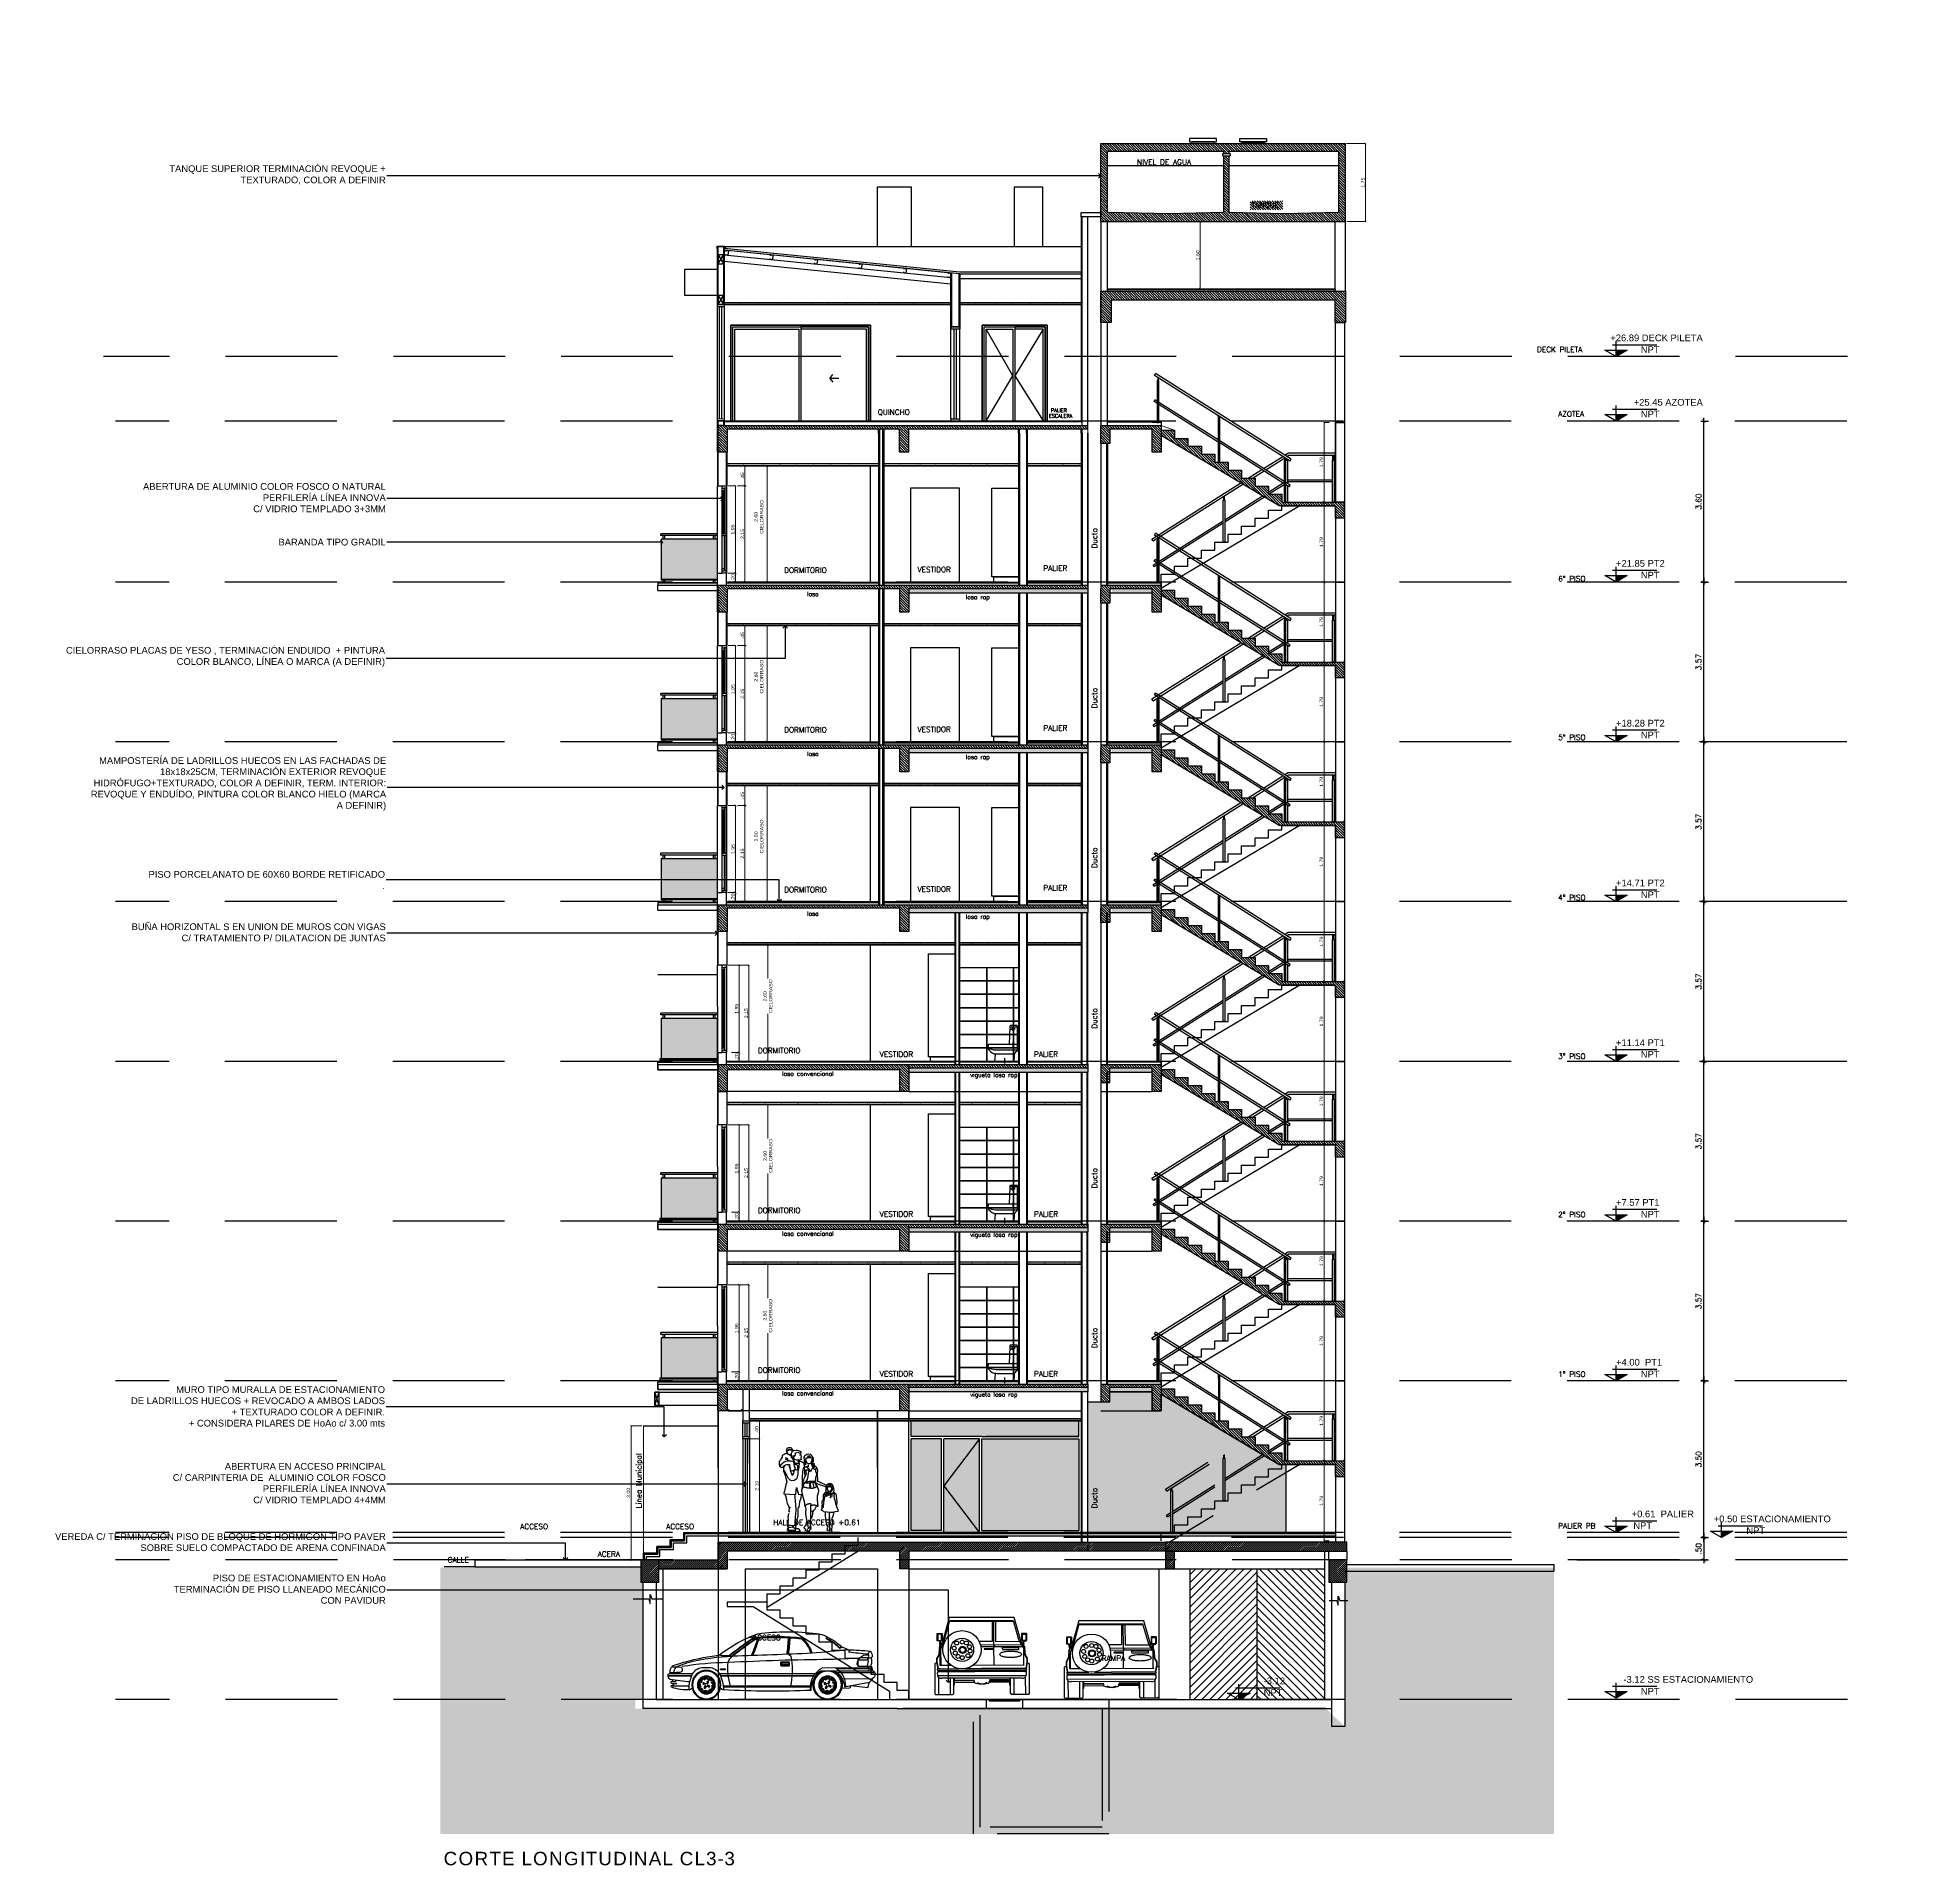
# Model space of a CAD drawing. Header units: metres. Extents: x 126 to 596, y -539 to -70.
# Drawn here: x 280.46 to 322.41, y -403.92 to -363.08 of the extents above; entities that cross this region are included whole.
import ezdxf
from ezdxf import colors
from ezdxf.entities.mleader import LeaderData, LeaderLine
from ezdxf.enums import TextEntityAlignment as Align
from ezdxf.math import Vec2, Vec3

# ---------------------------------------------------------------- set-up
doc = ezdxf.new("R2010")
doc.units = ezdxf.units.M
doc.header["$LTSCALE"] = 10
for name, pattern in [('CENTRO', [2, 1.25, -0.25, 0.25, -0.25]), ('CONTINUA', [0]), ('CYPE_RAYA', [0.225, 0.1125, -0.1125]), ('DASHDOT', [1, 0.5, -0.25, 0, -0.25]), ('DASHED', [0.75, 0.5, -0.25]), ('DASHED2', [0.375, 0.25, -0.125]), ('HIDDEN', [0.375, 0.25, -0.125])]:
    doc.linetypes.add(name, pattern=pattern)
for name, color, linetype in [('-SAN 8', 8, 'CENTRO'), ('0.1', 1, 'Continuous'), ('01', 1, 'Continuous'), ('02', 2, 'Continuous'), ('3', 3, 'Continuous'), ('A- Estructura', 5, 'Continuous'), ('A- Hatch Hormigon', 255, 'Continuous'), ('A-Aberturas', 2, 'Continuous'), ('A-Autos', 254, 'Continuous'), ('A-Cielorraso', 1, 'HIDDEN'), ('A-Equipamiento fijo', 253, 'Continuous'), ('A-Muros', 4, 'Continuous'), ('A-NIVELES', 1, 'Continuous'), ('A-Pisos', 1, 'Continuous'), ('A-Proyección', 1, 'HIDDEN'), ('A-Referencias', 2, 'Continuous'), ('A-Revoques', 1, 'Continuous'), ('Corte t', 2, 'Continuous'), ('Dr Bloques', 1, 'Continuous'), ('Dr Ejes en bloque', 4, 'Continuous'), ('dr hatch hormigon en vista', 254, 'Continuous'), ('Dr Relleno vigueta', 254, 'Continuous'), ('Expresión Vidrio', 252, 'Continuous'), ('Fachada 02', 2, 'Continuous'), ('PISO', 251, 'Continuous'), ('SAN', 1, 'Continuous'), ('SANFINAL', 1, 'Continuous'), ('SectionCutEdges', 5, 'Continuous'), ('TCOTA', 1, 'Continuous'), ('Texto', 3, 'Continuous'), ('TM-REVEST', 135, 'Continuous'), ('V-01', 1, 'Continuous')]:
    doc.layers.add(name, color=color, linetype=linetype)
doc.layers.add('BORDE_HORMIGON', color=2, linetype='Continuous', lineweight=0)
doc.layers.add('M1-Muro Común 20', color=12, linetype='Continuous', transparency=0.5)
doc.layers.add('SANHIDRO', color=3, linetype='DASHDOT', plot=False)
doc.styles.add('1-100', font='arial.ttf', dxfattribs={"height": 0.15})
doc.styles.add('1-50', font='arial.ttf', dxfattribs={"width": 1.1, "height": 0.075})
doc.styles.add('Arial', font='arial.ttf')
doc.styles.add('COTAS', font='ROMANS.shx', dxfattribs={"width": 0.7})
doc.styles.add('T12', font='romans.shx', dxfattribs={"height": 0.12})
doc.dimstyles.new('1-50', dxfattribs={"dimscale": 0, "dimtxt": 0.075, "dimasz": 0.05, "dimexe": 0, "dimexo": 0.025, "dimgap": 0.02, "dimtad": 1, "dimzin": 4, "dimdsep": 46, "dimtxsty": '1-50', "dimblk": 'ARCHTICK', "dimcen": 0.09, "dimclrd": 256, "dimclre": 8, "dimclrt": 2, "dimadec": 0, "dimazin": 3, "dimtfac": 1, "dimtofl": 0, "dimtmove": 2, "dimatfit": 3, "dimldrblk": 'OPEN90', "dimfxl": 1, "dimtolj": 1, "dimtzin": 0, "dimlwd": 18, "dimlwe": 18, "dimarcsym": 0})
doc.dimstyles.new('DIM50', dxfattribs={"dimtxt": 0.12, "dimasz": 0.07, "dimexe": 0.1, "dimexo": 0.05, "dimgap": 0.06, "dimtad": 1, "dimzin": 4, "dimdsep": 46, "dimtxsty": 'T12', "dimblk1": 'COTA1', "dimblk2": 'COTA1', "dimsah": 1, "dimcen": 0.07, "dimclrt": 3, "dimadec": 0, "dimazin": 0, "dimtfac": 1, "dimtmove": 2, "dimatfit": 0, "dimldrblk": 'COTA1', "dimfxl": 1, "dimtolj": 1, "dimtzin": 4, "dimarcsym": 0})
pattern_1 = [(315, (-42.116808, 92.436445), (0.0280633004, 0.0280633004), [])]
pattern_2 = [(315, (312.278513, -91.21663), (0.0280633004, 0.0280633004), [])]

# ---------------------------------------------------------------- blocks, each defined once
blk = doc.blocks.new('_ArchTick')
at = {"color": 0, "linetype": 'ByBlock', "const_width": 0.15}
blk.add_lwpolyline([(-0.5, -0.5), (0.5, 0.5)], dxfattribs=at)
blk = doc.blocks.new('*D84')
at = {"layer": 'Defpoints', "color": 0, "transparency": 16777216}
for p in [(329.88, -262.584), (330.019, -262.584), (330.019, -264.369)]:
    blk.add_point(p, dxfattribs=at)
at = {"layer": 'TCOTA', "color": 8, "lineweight": 18, "transparency": 16777216}
for p, q in [((329.994, -262.584), (329.88, -262.584)), ((329.994, -264.369), (329.88, -264.369))]:
    blk.add_line(p, q, dxfattribs=at)
at = {"layer": 'TCOTA', "lineweight": 18, "transparency": 16777216}
blk.add_line((329.88, -264.369), (329.88, -262.584), dxfattribs=at)
at = {"layer": 'TCOTA', "lineweight": 18, "transparency": 16777216, "xscale": 0.05, "yscale": 0.05, "zscale": 0.05}
for p, rotation in [((329.88, -262.584), 90), ((329.88, -264.369), 270)]:
    blk.add_blockref('_ArchTick', p, dxfattribs=dict(at, rotation=rotation))
at = {"layer": 'TCOTA', "color": 2, "transparency": 16777216, "insert": (329.821, -263.476), "char_height": 0.075, "attachment_point": 5, "rotation": 90, "style": '1-50'}
blk.add_mtext('\\A1;1.79', dxfattribs=at)
blk = doc.blocks.new('_Open90')
at = {"color": 0, "linetype": 'ByBlock', "lineweight": -2}
for p, q in [((0, 0), (-1, 0)), ((-0.5, 0.5), (0, 0)), ((0, 0), (-0.5, -0.5))]:
    blk.add_line(p, q, dxfattribs=at)
blk = doc.blocks.new('*D85')
at = {"layer": 'Defpoints', "color": 0, "transparency": 16777216}
for p in [(329.88, -260.799), (330.019, -260.799), (330.019, -262.584)]:
    blk.add_point(p, dxfattribs=at)
at = {"layer": 'TCOTA', "color": 8, "lineweight": 18, "transparency": 16777216}
for p, q in [((329.994, -260.799), (329.88, -260.799)), ((329.994, -262.584), (329.88, -262.584))]:
    blk.add_line(p, q, dxfattribs=at)
at = {"layer": 'TCOTA', "lineweight": 18, "transparency": 16777216}
blk.add_line((329.88, -262.584), (329.88, -260.799), dxfattribs=at)
at = {"layer": 'TCOTA', "lineweight": 18, "transparency": 16777216, "xscale": 0.05, "yscale": 0.05, "zscale": 0.05}
for p, rotation in [((329.88, -260.799), 90), ((329.88, -262.584), 270)]:
    blk.add_blockref('_ArchTick', p, dxfattribs=dict(at, rotation=rotation))
at = {"layer": 'TCOTA', "color": 2, "transparency": 16777216, "insert": (329.821, -261.691), "char_height": 0.075, "attachment_point": 5, "rotation": 90, "style": '1-50'}
blk.add_mtext('\\A1;1.79', dxfattribs=at)
blk = doc.blocks.new('*D104')
at = {"layer": 'Defpoints', "color": 0, "transparency": 16777216}
for p in [(316.614, -269.748), (316.809, -269.748), (316.614, -269.948)]:
    blk.add_point(p, dxfattribs=at)
at = {"layer": 'TCOTA', "color": 8, "lineweight": 18, "transparency": 16777216}
for p, q in [((316.639, -269.748), (316.809, -269.748)), ((316.639, -269.948), (316.809, -269.948))]:
    blk.add_line(p, q, dxfattribs=at)
at = {"layer": 'TCOTA', "lineweight": 18, "transparency": 16777216}
blk.add_line((316.809, -269.948), (316.809, -269.748), dxfattribs=at)
at = {"layer": 'TCOTA', "lineweight": 18, "transparency": 16777216, "xscale": 0.05, "yscale": 0.05, "zscale": 0.05}
for p, rotation in [((316.809, -269.748), 90), ((316.809, -269.948), 270)]:
    blk.add_blockref('_ArchTick', p, dxfattribs=dict(at, rotation=rotation))
at = {"layer": 'TCOTA', "color": 2, "transparency": 16777216, "insert": (316.75, -269.848), "char_height": 0.075, "attachment_point": 5, "rotation": 90, "style": '1-50'}
blk.add_mtext('\\A1;.20', dxfattribs=at)
blk = doc.blocks.new('Cp-616-l')
at = {"layer": 'Defpoints', "color": 0, "linetype": 'ByBlock'}
for p in [(0.191, 0.761), (0.681, 0.379)]:
    blk.add_point(p, dxfattribs=at)
at = {"layer": 'SAN'}
blk.add_lwpolyline([(0.539, 0.17, 0.37639), (0.52, 0.147), (0.53, 0.006, -0.373114), (0.525, 0), (0.095, 0, -0.307516), (0.09, 0.004), (0.088, 0.12, 0.240918), (0.021, 0.243, -0.195479), (0.015, 0.248), (0.015, 0.376, -0.333962), (0.021, 0.38, -0.146022), (0.015, 0.389), (0.015, 0.762, -0.292854), (0.018, 0.763, -0.419335), (0.016, 0.765), (0.016, 0.781, -0.400554), (0.035, 0.8), (0.171, 0.8, -0.358706), (0.19, 0.783), (0.19, 0.765, -0.419335), (0.188, 0.763, -0.387411), (0.191, 0.761), (0.208, 0.389, -0.170928), (0.204, 0.38), (0.672, 0.38, -0.282783), (0.675, 0.378), (0.681, 0.298, -0.206829)], format="xyb", close=True, dxfattribs=at)
for centre, radius in [((0.088, 0.73), 0.00875), ((0.129, 0.72), 0.0175)]:
    blk.add_circle(centre, radius, dxfattribs=at)
at = {"layer": 'SANFINAL'}
for points in [[(0.018, 0.763), (0.188, 0.763)], [(0.021, 0.38), (0.204, 0.38)]]:
    blk.add_lwpolyline(points, dxfattribs=at)
for points in [[(0.015, 0.248), (0.503, 0.248, 0.107258), (0.681, 0.298, 0.103849)], [(0.082, 0.16), (0.47, 0.16, 0.045713), (0.534, 0.169, 0.041815)]]:
    blk.add_lwpolyline(points, format="xyb", dxfattribs=at)
at = {"layer": 'SANHIDRO', "linetype": 'DASHDOT'}
for p, q in [((0.111, 0.73), (0.071, 0.73)), ((0.088, 0.745), (0.088, 0.713)), ((0.172, 0.72), (0.095, 0.72)), ((0.119, 0.42), (0.119, 0.329)), ((0.129, 0.749), (0.129, 0.688))]:
    blk.add_line(p, q, dxfattribs=at)
blk.add_lwpolyline([(0.3, -0.048), (0.3, 0.074)], dxfattribs=at)
at = {"flags": 3}
blk.add_attdef('CODIGO', text='', height=0.024, dxfattribs=at).set_placement((0, 0), align=Align.MIDDLE)
blk = doc.blocks.new('*D105')
at = {"layer": 'Defpoints', "color": 0, "transparency": 16777216}
for p in [(316.65, -267.798), (316.809, -267.798), (316.827, -269.748)]:
    blk.add_point(p, dxfattribs=at)
at = {"layer": 'TCOTA', "color": 8, "lineweight": 18, "transparency": 16777216}
for p, q in [((316.675, -267.798), (316.809, -267.798)), ((316.802, -269.748), (316.809, -269.748))]:
    blk.add_line(p, q, dxfattribs=at)
at = {"layer": 'TCOTA', "lineweight": 18, "transparency": 16777216}
blk.add_line((316.809, -269.748), (316.809, -267.798), dxfattribs=at)
at = {"layer": 'TCOTA', "lineweight": 18, "transparency": 16777216, "xscale": 0.05, "yscale": 0.05, "zscale": 0.05}
for p, rotation in [((316.809, -267.798), 90), ((316.809, -269.748), 270)]:
    blk.add_blockref('_ArchTick', p, dxfattribs=dict(at, rotation=rotation))
at = {"layer": 'TCOTA', "color": 2, "transparency": 16777216, "insert": (316.75, -268.773), "char_height": 0.075, "attachment_point": 5, "rotation": 90, "style": '1-50'}
blk.add_mtext('\\A1;1.95', dxfattribs=at)
blk = doc.blocks.new('*D106')
at = {"layer": 'Defpoints', "color": 0, "transparency": 16777216}
for p in [(317.282, -267.341), (317.282, -269.941), (317.448, -269.941)]:
    blk.add_point(p, dxfattribs=at)
at = {"layer": 'TCOTA', "color": 8, "lineweight": 18, "transparency": 16777216}
for p, q in [((317.307, -267.341), (317.448, -267.341)), ((317.307, -269.941), (317.448, -269.941))]:
    blk.add_line(p, q, dxfattribs=at)
at = {"layer": 'TCOTA', "lineweight": 18, "transparency": 16777216}
for p, q in [((317.448, -267.341), (317.448, -268.099)), ((317.448, -269.941), (317.448, -268.884))]:
    blk.add_line(p, q, dxfattribs=at)
at = {"layer": 'TCOTA', "lineweight": 18, "transparency": 16777216, "xscale": 0.05, "yscale": 0.05, "zscale": 0.05}
for p, rotation in [((317.448, -267.341), 90), ((317.448, -269.941), 270)]:
    blk.add_blockref('_ArchTick', p, dxfattribs=dict(at, rotation=rotation))
at = {"layer": 'TCOTA', "color": 2, "transparency": 16777216, "insert": (317.448, -268.491), "char_height": 0.075, "attachment_point": 5, "rotation": 90, "style": '1-50'}
blk.add_mtext('\\A1;2.60\\PCIELORRASO', dxfattribs=at)
blk = doc.blocks.new('*D107')
at = {"layer": 'Defpoints', "color": 0, "transparency": 16777216}
for p in [(316.54, -267.798), (317.023, -267.798, 0), (316.521, -269.948)]:
    blk.add_point(p, dxfattribs=at)
at = {"layer": 'TCOTA', "color": 8, "lineweight": 18, "transparency": 16777216}
for p, q in [((316.565, -267.798, 0), (317.023, -267.798, 0)), ((316.546, -269.948, 0), (317.023, -269.948, 0))]:
    blk.add_line(p, q, dxfattribs=at)
at = {"layer": 'TCOTA', "lineweight": 18, "transparency": 16777216}
blk.add_line((317.023, -269.948, 0), (317.023, -267.798, 0), dxfattribs=at)
at = {"layer": 'TCOTA', "lineweight": 18, "transparency": 16777216, "xscale": 0.05, "yscale": 0.05, "zscale": 0.05}
for p, rotation in [((317.023, -267.798, 0), 90), ((317.023, -269.948, 0), 270)]:
    blk.add_blockref('_ArchTick', p, dxfattribs=dict(at, rotation=rotation))
at = {"layer": 'TCOTA', "color": 2, "transparency": 16777216, "insert": (316.965, -268.873, 0), "char_height": 0.075, "attachment_point": 5, "rotation": 90, "style": '1-50'}
blk.add_mtext('\\A1;2.15', dxfattribs=at)
blk = doc.blocks.new('*D108')
at = {"layer": 'Defpoints', "color": 0, "transparency": 16777216}
for p in [(253.748, -262.608), (253.943, -262.608), (253.748, -262.808)]:
    blk.add_point(p, dxfattribs=at)
at = {"layer": 'TCOTA', "color": 8, "lineweight": 18, "transparency": 16777216}
for p, q in [((253.773, -262.608), (253.943, -262.608)), ((253.773, -262.808), (253.943, -262.808))]:
    blk.add_line(p, q, dxfattribs=at)
at = {"layer": 'TCOTA', "lineweight": 18, "transparency": 16777216}
blk.add_line((253.943, -262.808), (253.943, -262.608), dxfattribs=at)
at = {"layer": 'TCOTA', "lineweight": 18, "transparency": 16777216, "xscale": 0.05, "yscale": 0.05, "zscale": 0.05}
for p, rotation in [((253.943, -262.608), 90), ((253.943, -262.808), 270)]:
    blk.add_blockref('_ArchTick', p, dxfattribs=dict(at, rotation=rotation))
at = {"layer": 'TCOTA', "color": 2, "transparency": 16777216, "insert": (253.884, -262.708), "char_height": 0.075, "attachment_point": 5, "rotation": 90, "style": '1-50'}
blk.add_mtext('\\A1;.20', dxfattribs=at)
blk = doc.blocks.new('*D112')
at = {"layer": 'Defpoints', "color": 0, "transparency": 16777216}
for p in [(253.756, -260.658), (253.944, -260.658), (253.838, -262.608, 0)]:
    blk.add_point(p, dxfattribs=at)
at = {"layer": 'TCOTA', "color": 8, "lineweight": 18, "transparency": 16777216}
for p, q in [((253.781, -260.658), (253.944, -260.658)), ((253.863, -262.608), (253.944, -262.608))]:
    blk.add_line(p, q, dxfattribs=at)
at = {"layer": 'TCOTA', "lineweight": 18, "transparency": 16777216}
blk.add_line((253.944, -262.608), (253.944, -260.658), dxfattribs=at)
at = {"layer": 'TCOTA', "lineweight": 18, "transparency": 16777216, "xscale": 0.05, "yscale": 0.05, "zscale": 0.05}
for p, rotation in [((253.944, -260.658), 90), ((253.944, -262.608), 270)]:
    blk.add_blockref('_ArchTick', p, dxfattribs=dict(at, rotation=rotation))
at = {"layer": 'TCOTA', "color": 2, "transparency": 16777216, "insert": (253.885, -261.633), "char_height": 0.075, "attachment_point": 5, "rotation": 90, "style": '1-50'}
blk.add_mtext('\\A1;1.95', dxfattribs=at)
blk = doc.blocks.new('*D109')
at = {"layer": 'Defpoints', "color": 0, "transparency": 16777216}
for p in [(254.48, -260.211), (254.48, -262.808), (254.647, -262.808)]:
    blk.add_point(p, dxfattribs=at)
at = {"layer": 'TCOTA', "color": 8, "lineweight": 18, "transparency": 16777216}
for p, q in [((254.505, -260.211), (254.647, -260.211)), ((254.505, -262.808), (254.647, -262.808))]:
    blk.add_line(p, q, dxfattribs=at)
at = {"layer": 'TCOTA', "lineweight": 18, "transparency": 16777216}
blk.add_line((254.647, -260.211), (254.647, -262.808), dxfattribs=at)
at = {"layer": 'TCOTA', "lineweight": 18, "transparency": 16777216, "xscale": 0.05, "yscale": 0.05, "zscale": 0.05}
for p, rotation in [((254.647, -260.211), 90), ((254.647, -262.808), 270)]:
    blk.add_blockref('_ArchTick', p, dxfattribs=dict(at, rotation=rotation))
at = {"layer": 'TCOTA', "color": 2, "transparency": 16777216, "insert": (254.464, -261.351), "char_height": 0.075, "attachment_point": 5, "rotation": 90, "style": '1-50'}
blk.add_mtext('\\A1;2.60\\PCIELORRASO', dxfattribs=at)
blk = doc.blocks.new('*D110')
at = {"layer": 'Defpoints', "color": 0, "transparency": 16777216}
for p in [(253.964, -260.658, 0), (254.152, -260.658, 0), (254.027, -262.808)]:
    blk.add_point(p, dxfattribs=at)
at = {"layer": 'TCOTA', "color": 8, "lineweight": 18, "transparency": 16777216}
for p, q in [((253.989, -260.658, 0), (254.152, -260.658, 0)), ((254.052, -262.808, 0), (254.152, -262.808, 0))]:
    blk.add_line(p, q, dxfattribs=at)
at = {"layer": 'TCOTA', "lineweight": 18, "transparency": 16777216}
blk.add_line((254.152, -262.808, 0), (254.152, -260.658, 0), dxfattribs=at)
at = {"layer": 'TCOTA', "lineweight": 18, "transparency": 16777216, "xscale": 0.05, "yscale": 0.05, "zscale": 0.05}
for p, rotation in [((254.152, -260.658, 0), 90), ((254.152, -262.808, 0), 270)]:
    blk.add_blockref('_ArchTick', p, dxfattribs=dict(at, rotation=rotation))
at = {"layer": 'TCOTA', "color": 2, "transparency": 16777216, "insert": (254.094, -261.733, 0), "char_height": 0.075, "attachment_point": 5, "rotation": 90, "style": '1-50'}
blk.add_mtext('\\A1;2.15', dxfattribs=at)
blk = doc.blocks.new('*D111')
at = {"layer": 'Defpoints', "color": 0, "transparency": 16777216}
for p in [(254.152, -260.211), (254.152, -260.211, 0), (254.152, -260.658, 0)]:
    blk.add_point(p, dxfattribs=at)
at = {"layer": 'TCOTA', "color": 8, "lineweight": 18, "transparency": 16777216}
for p, q in [((254.177, -260.211, 0), (254.152, -260.211, 0)), ((254.177, -260.658, 0), (254.152, -260.658, 0))]:
    blk.add_line(p, q, dxfattribs=at)
at = {"layer": 'TCOTA', "lineweight": 18, "transparency": 16777216}
blk.add_line((254.152, -260.658, 0), (254.152, -260.211, 0), dxfattribs=at)
at = {"layer": 'TCOTA', "lineweight": 18, "transparency": 16777216, "xscale": 0.05, "yscale": 0.05, "zscale": 0.05}
for p, rotation in [((254.152, -260.211, 0), 90), ((254.152, -260.658, 0), 270)]:
    blk.add_blockref('_ArchTick', p, dxfattribs=dict(at, rotation=rotation))
at = {"layer": 'TCOTA', "color": 2, "transparency": 16777216, "insert": (254.094, -260.435, 0), "char_height": 0.075, "attachment_point": 5, "rotation": 90, "style": '1-50'}
blk.add_mtext('\\A1;.45', dxfattribs=at)
blk = doc.blocks.new('DadsASD')
h = blk.add_hatch()
h.set_pattern_fill('ANSI31', color=1, scale=0.0125, angle=-90, style=0)
h.set_pattern_definition(pattern_2)
h.paths.add_polyline_path([(621.974, -456.361), (616.503, -456.361), (616.503, -458.107), (616.653, -458.107), (621.974, -458.107)])
h.paths.add_polyline_path([(616.653, -457.897), (616.653, -456.531), (619.254, -456.531), (619.254, -456.585), (619.374, -456.585), (619.374, -456.531), (621.824, -456.531), (621.824, -457.897), (620.599, -457.927), (619.374, -457.898), (619.37, -456.635), (619.25, -456.635), (619.254, -457.897), (618.028, -457.927)], flags=16)
h.paths.add_polyline_path([(619.845, -457.841), (620.574, -457.841), (620.574, -457.644), (619.845, -457.644)], flags=0)
h.paths.add_polyline_path([(617.306, -456.531), (618.737, -456.531)], flags=16)
h = blk.add_hatch()
h.set_pattern_fill('ANSI31', color=1, scale=0.0125, angle=-90, style=0)
h.set_pattern_definition(pattern_2)
h.paths.add_polyline_path([(616.504, -459.663), (621.974, -459.663), (621.974, -460.361), (621.743, -460.361), (621.743, -459.861), (616.735, -459.861), (616.735, -460.363), (616.504, -460.363)])
h = blk.add_hatch()
h.set_pattern_fill('ANSI31', color=1, scale=0.0125, angle=-90, style=0)
h.set_pattern_definition([(315, (291.611898, -192.643076), (0.0280633004, 0.0280633004), [])])
h.paths.add_polyline_path([(612.202, -462.741), (612.003, -462.741), (612.003, -463.261), (612.202, -463.261)])
h.paths.add_polyline_path([(608.152, -462.741), (607.953, -462.741), (607.953, -463.261), (608.152, -463.261)])
h.paths.add_polyline_path([(616.703, -462.741), (616.503, -462.741), (616.503, -463.061), (616.703, -463.061)])
h.paths.add_polyline_path([(617.851, -462.741), (617.651, -462.741), (617.651, -463.261), (617.851, -463.261)])
h.paths.add_polyline_path([(616.213, -462.741), (616.213, -462.661), (607.953, -462.661), (607.953, -462.741)])
h.paths.add_polyline_path([(616.503, -462.661), (616.503, -462.741), (617.851, -462.741), (617.851, -462.661)])
at = {"color": 5}
blk.add_lwpolyline([(616.504, -459.663), (621.974, -459.663), (621.974, -460.361), (621.743, -460.361), (621.743, -459.861), (616.735, -459.861), (616.735, -460.363), (616.504, -460.363), (616.504, -459.663)], dxfattribs=at)
at = {"layer": '0.1', "color": 5, "elevation": 0}
for points in [[(607.949, -459.049), (608.066, -459.049), (608.066, -458.849), (607.949, -458.849), (607.949, -459.049)], [(607.949, -459.961), (608.066, -459.961), (608.066, -459.761), (607.949, -459.761), (607.949, -459.961)]]:
    blk.add_lwpolyline(points, close=True, dxfattribs=at)
at = {"layer": '0.1', "color": 1, "elevation": 0}
for points in [[(607.949, -458.849), (608.066, -459.049)], [(607.949, -459.049), (608.066, -458.849)], [(607.949, -459.761), (608.066, -459.961)], [(607.949, -459.961), (608.066, -459.761)]]:
    blk.add_lwpolyline(points, dxfattribs=at)
at = {"layer": '0.1'}
for points in [[(608.081, -458.849), (613.153, -459.356)], [(613.153, -459.507), (608.081, -458.999)]]:
    blk.add_lwpolyline(points, dxfattribs=at)
at = {"layer": '01'}
for p, q in [((608.081, -458.661), (616.064, -458.661)), ((613.353, -459.275), (608.081, -458.748)), ((609.795, -460.461), (609.795, -462.561)), ((614.579, -460.461), (614.579, -462.561))]:
    blk.add_line(p, q, dxfattribs=at)
at = {"layer": '01', "color": 40, "true_color": 0xf8d731}
blk.add_line((613.153, -459.255), (608.081, -458.748), dxfattribs=at)
blk.add_lwpolyline([(607.931, -458.711), (607.926, -458.711), (607.926, -458.656), (608.089, -458.656), (608.089, -458.679), (608.113, -458.681), (608.112, -458.686), (608.084, -458.683), (608.084, -458.661), (607.931, -458.661), (607.931, -458.711), (607.926, -458.711)], dxfattribs=at)
at = {"layer": '01'}
for points in [[(608.081, -458.698), (613.355, -459.225), (616.064, -459.225)], [(613.353, -459.275), (616.064, -459.275)], [(608.081, -459.911), (608.665, -459.911), (608.665, -459.911), (613.153, -459.911)], [(613.353, -459.911), (613.937, -459.911), (613.937, -459.911), (616.064, -459.911)], [(608.234, -462.561), (608.234, -460.417), (611.356, -460.417), (611.356, -462.561)], [(608.278, -462.561), (608.278, -460.461), (611.311, -460.461), (611.311, -462.561)], [(608.278, -462.561), (608.278, -460.461), (609.795, -460.461), (609.795, -462.561)], [(608.323, -462.561), (608.323, -460.506), (609.75, -460.506), (609.75, -462.561)], [(611.311, -462.561), (611.311, -460.461), (609.795, -460.461), (609.795, -462.561)], [(611.267, -462.561), (611.267, -460.506), (609.795, -460.506), (609.795, -462.561)], [(613.853, -462.561), (613.853, -460.417), (615.305, -460.417), (615.305, -462.561)], [(613.897, -462.561), (613.897, -460.461), (615.261, -460.461), (615.261, -462.561)], [(613.897, -462.561), (613.897, -460.461), (614.579, -460.461), (614.579, -462.561)], [(613.942, -462.561), (613.942, -460.506), (614.535, -460.506), (614.535, -462.561)], [(615.261, -462.561), (615.261, -460.461), (614.579, -460.461), (614.579, -462.561)], [(615.216, -462.561), (615.216, -460.506), (614.579, -460.506), (614.579, -462.561)]]:
    blk.add_lwpolyline(points, dxfattribs=at)
at = {"layer": '01', "color": 3}
for points in [[(608.126, -458.773), (608.128, -458.753), (608.178, -458.758), (608.168, -458.857), (608.118, -458.852), (608.12, -458.832)], [(608.178, -458.758), (608.168, -458.857)], [(609.121, -458.872), (609.123, -458.852), (609.173, -458.857), (609.163, -458.957), (609.113, -458.952), (609.115, -458.932)], [(609.173, -458.857), (609.163, -458.957)], [(610.116, -458.972), (610.118, -458.952), (610.168, -458.957), (610.158, -459.056), (610.108, -459.051), (610.11, -459.031)], [(610.168, -458.957), (610.158, -459.056)], [(611.111, -459.071), (611.113, -459.051), (611.163, -459.056), (611.153, -459.156), (611.103, -459.151), (611.105, -459.131)], [(611.163, -459.056), (611.153, -459.156)], [(612.106, -459.171), (612.108, -459.151), (612.158, -459.156), (612.148, -459.255), (612.098, -459.25), (612.1, -459.23)], [(612.158, -459.156), (612.148, -459.255)], [(613.101, -459.27), (613.103, -459.25), (613.153, -459.255), (613.143, -459.355), (613.093, -459.35), (613.095, -459.33)], [(613.153, -459.255), (613.143, -459.355)]]:
    blk.add_lwpolyline(points, dxfattribs=at)
at = {"layer": '01'}
for points in [[(608.081, -462.561), (607.934, -462.561), (607.934, -459.961), (608.081, -459.961)], [(608.234, -462.561), (611.357, -462.561), (611.357, -460.417), (608.234, -460.417)], [(613.853, -462.561), (615.307, -462.561), (615.307, -460.417), (613.853, -460.417)]]:
    blk.add_lwpolyline(points, close=True, dxfattribs=at)
at = {"layer": '01', "linetype": 'Continuous'}
for points in [[(608.081, -459.951), (608.705, -459.951), (608.705, -459.951), (613.153, -459.951)], [(608.081, -459.961), (608.705, -459.961), (608.705, -459.961), (613.153, -459.961)], [(613.353, -459.951), (613.977, -459.951), (613.977, -459.951), (616.064, -459.951)], [(613.353, -459.961), (613.977, -459.961), (613.977, -459.961), (616.064, -459.961)]]:
    blk.add_lwpolyline(points, dxfattribs=at)
at = {"layer": '01', "linetype": 'DASHED2'}
for points in [[(613.942, -462.561), (614.535, -461.556), (613.942, -460.506)], [(615.216, -460.506), (614.579, -461.556), (615.216, -462.561)]]:
    blk.add_lwpolyline(points, dxfattribs=at)
at = {"layer": '3'}
for p, q in [((610.444, -461.609), (610.513, -461.523)), ((610.644, -461.609), (610.444, -461.609)), ((610.444, -461.609), (610.513, -461.695))]:
    blk.add_line(p, q, dxfattribs=at)
at = {"layer": '3', "color": 2}
for points in [[(619.088, -456.248), (618.488, -456.248), (618.488, -456.324), (619.088, -456.324)], [(619.038, -456.324), (618.538, -456.324), (618.538, -456.361), (619.038, -456.361)], [(619.608, -456.248), (620.208, -456.248), (620.208, -456.324), (619.608, -456.324)], [(619.658, -456.324), (620.158, -456.324), (620.158, -456.361), (619.658, -456.361)]]:
    blk.add_lwpolyline(points, close=True, dxfattribs=at)
for points in [[(612.274, -458.661), (612.274, -457.339), (611.507, -457.339), (611.507, -458.661)], [(615.205, -458.661), (615.205, -457.339), (614.565, -457.339), (614.565, -458.661)]]:
    blk.add_lwpolyline(points, dxfattribs=at)
at = {"layer": 'A-Aberturas'}
for p, q in [((607.981, -462.511), (607.981, -460.011, 0)), ((608.031, -462.511), (608.031, -460.011, 0)), ((613.153, -460.461), (613.153, -460.511)), ((613.153, -462.511, 0), (613.153, -460.511)), ((613.229, -462.511, 0), (613.229, -460.511)), ((613.279, -462.511, 0), (613.279, -460.511)), ((613.353, -460.511), (613.353, -460.461)), ((613.353, -462.561, 0), (613.353, -460.511)), ((613.153, -462.511, 0), (613.353, -462.511, 0)), ((613.153, -462.511, 0), (613.153, -462.561, 0)), ((613.353, -462.521, 0), (613.353, -462.471, 0))]:
    blk.add_line(p, q, dxfattribs=at)
at = {"layer": 'A-Aberturas', "elevation": 0}
for points in [[(607.934, -459.961), (608.081, -459.961), (608.081, -460.011), (607.934, -460.011)], [(613.153, -460.461), (613.353, -460.461), (613.353, -460.511), (613.153, -460.511)]]:
    blk.add_lwpolyline(points, close=True, dxfattribs=at)
at = {"layer": 'A-Autos', "color": 114, "true_color": 0x139b48}
blk.add_line((617.851, -462.661), (617.851, -463.261), dxfattribs=at)
at = {"layer": 'A-Muros'}
for p, q in [((621.743, -459.661), (621.743, -458.107)), ((621.974, -459.661), (621.974, -458.107)), ((607.949, -459.961, 0), (607.949, -458.661)), ((608.066, -458.661), (608.066, -459.898)), ((613.153, -460.461), (613.153, -459.255)), ((613.168, -459.257), (613.168, -460.461)), ((613.338, -460.461), (613.338, -459.274)), ((613.353, -459.275), (613.353, -460.221)), ((608.066, -459.961, 0), (607.949, -459.961, 0)), ((608.066, -459.898), (608.066, -459.961, 0)), ((613.353, -460.461), (613.153, -460.461)), ((613.168, -460.461), (613.338, -460.461)), ((613.353, -460.221), (613.353, -460.221)), ((613.353, -460.221), (613.353, -460.461)), ((611.553, -462.831), (611.553, -462.741)), ((611.633, -462.831), (611.633, -462.741)), ((614.684, -462.831), (614.684, -462.741)), ((614.843, -462.831), (614.843, -462.741))]:
    blk.add_line(p, q, dxfattribs=at)
for points in [[(616.213, -462.661), (616.214, -457.999), (616.079, -457.999), (616.079, -462.661)], [(621.951, -464.376), (621.751, -464.376), (621.751, -460.361), (621.951, -460.361)]]:
    blk.add_lwpolyline(points, close=True, dxfattribs=at)
for points in [[(616.653, -459.663), (616.653, -458.107), (616.503, -458.107), (616.505, -462.661), (616.653, -462.661), (616.653, -460.363)], [(608.066, -462.561), (608.066, -462.661), (607.949, -462.661), (607.949, -462.561), (608.066, -462.561)]]:
    blk.add_lwpolyline(points, dxfattribs=at)
at = {"layer": 'A-Pisos'}
for points in [[(607.934, -459.961), (607.934, -458.661), (608.081, -458.661), (608.081, -459.898)], [(613.353, -459.376), (616.064, -459.376)]]:
    blk.add_lwpolyline(points, dxfattribs=at)
at = {"layer": 'A-Pisos', "elevation": 0}
blk.add_lwpolyline([(607.934, -459.761), (607.407, -459.761), (607.207, -459.761), (607.207, -459.167), (607.934, -459.167)], dxfattribs=at)
at = {"layer": 'A-Revoques'}
for p, q in [((616.064, -457.999, 0), (616.064, -462.561)), ((613.153, -459.255), (613.153, -460.461)), ((613.353, -460.461), (613.353, -459.275)), ((608.081, -459.961, 0), (607.934, -459.961, 0)), ((608.081, -459.898), (608.081, -459.898)), ((608.081, -459.898), (608.081, -459.961, 0)), ((613.153, -460.461), (613.353, -460.461)), ((607.933, -463.261), (607.933, -462.661)), ((607.934, -462.661), (607.933, -462.661)), ((611.533, -462.831), (611.533, -462.741)), ((611.653, -462.831), (611.653, -462.741)), ((614.664, -462.831), (614.664, -462.741)), ((614.863, -462.831), (614.863, -462.741)), ((616.063, -462.831), (616.063, -462.741)), ((607.933, -463.261), (607.943, -463.261)), ((607.943, -463.281), (607.933, -463.281)), ((607.943, -463.261), (607.943, -463.281))]:
    blk.add_line(p, q, dxfattribs=at)
blk.add_lwpolyline([(608.081, -462.661), (607.934, -462.661), (607.934, -462.561), (608.081, -462.561), (608.081, -462.561), (608.081, -462.561)], close=True, dxfattribs=at)
at = {"layer": 'BORDE_HORMIGON'}
for p, q in [((607.934, -462.561), (607.934, -462.511)), ((607.934, -462.511), (608.081, -462.511)), ((608.081, -462.511), (608.081, -462.561)), ((616.083, -462.831), (616.083, -462.741)), ((616.213, -462.831), (616.213, -462.741))]:
    blk.add_line(p, q, dxfattribs=at)
at = {"layer": 'Corte t', "color": 3}
for p, q in [((616.503, -458.107), (616.503, -456.361)), ((616.503, -456.361), (621.974, -456.361)), ((621.974, -458.107), (621.974, -456.361)), ((616.653, -456.531), (619.254, -456.531)), ((616.653, -457.897), (616.653, -456.531)), ((619.254, -456.585), (619.254, -456.531)), ((619.254, -457.898), (619.254, -456.635)), ((619.374, -456.531), (621.824, -456.531)), ((619.374, -456.585), (619.374, -456.531)), ((619.374, -457.898), (619.374, -456.635)), ((621.824, -457.897), (621.824, -456.531)), ((616.503, -458.107), (621.974, -458.107)), ((616.653, -457.897), (618.028, -457.927)), ((618.028, -457.927), (619.254, -457.897)), ((619.374, -457.898), (620.599, -457.927)), ((620.599, -457.927), (621.824, -457.897))]:
    blk.add_line(p, q, dxfattribs=at)
at = {"layer": 'Corte t', "color": 1}
blk.add_line((621.824, -456.857), (619.374, -456.857), dxfattribs=at)
at = {"layer": 'Corte t'}
for points in [[(619.227, -456.635), (619.227, -456.585), (619.393, -456.585), (619.393, -456.635)], [(619.227, -456.635), (619.393, -456.635)], [(616.653, -462.571), (617.851, -462.571), (617.851, -462.591), (616.653, -462.591)]]:
    blk.add_lwpolyline(points, dxfattribs=at)
for points in [[(616.064, -457.899), (616.503, -457.899), (616.503, -457.999), (616.064, -457.999)], [(621.743, -459.631), (616.653, -459.631), (616.653, -459.611), (621.743, -459.611)], [(616.653, -459.661), (621.743, -459.661), (621.743, -459.631), (616.653, -459.631)], [(608.081, -462.561), (616.064, -462.561), (616.064, -462.581), (608.081, -462.581)]]:
    blk.add_lwpolyline(points, close=True, dxfattribs=at)
at = {"layer": 'SectionCutEdges'}
blk.add_line((616.213, -462.741), (616.213, -462.661), dxfattribs=at)
for points in [[(607.953, -462.661), (616.213, -462.661)], [(616.213, -462.741), (612.202, -462.741), (612.202, -463.261), (612.003, -463.261), (612.003, -462.741), (608.152, -462.741), (608.152, -463.261), (607.953, -463.261), (607.953, -462.661)], [(616.503, -462.661), (617.851, -462.661), (617.851, -463.261), (617.651, -463.261), (617.651, -462.741), (616.703, -462.741), (616.703, -463.061), (616.503, -463.061), (616.503, -462.661)]]:
    blk.add_lwpolyline(points, dxfattribs=at)
at = {"layer": 'TCOTA', "color": 1}
blk.add_line((619.254, -456.857), (616.653, -456.857), dxfattribs=at)
at = {"layer": 'TCOTA'}
blk.add_line((608.323, -462.544), (608.323, -461.364), dxfattribs=at)
at = {"layer": 'V-01', "const_width": 0.005}
for points in [[(608.089, -459.911), (608.084, -459.911), (608.084, -459.946), (608.089, -459.946), (608.091, -459.943), (608.11, -459.943), (608.114, -459.946), (608.119, -459.946), (608.119, -459.911), (608.114, -459.911)], [(608.442, -459.911), (608.437, -459.911), (608.437, -459.946), (608.442, -459.946), (608.444, -459.943), (608.464, -459.943), (608.467, -459.946), (608.472, -459.946), (608.472, -459.911), (608.467, -459.911)], [(608.862, -459.911), (608.857, -459.911), (608.857, -459.946), (608.862, -459.946), (608.864, -459.943), (608.883, -459.943), (608.887, -459.946), (608.892, -459.946), (608.892, -459.911), (608.887, -459.911)], [(609.248, -459.911), (609.243, -459.911), (609.243, -459.946), (609.248, -459.946), (609.251, -459.943), (609.27, -459.943), (609.273, -459.946), (609.278, -459.946), (609.278, -459.911), (609.273, -459.911)], [(609.635, -459.911), (609.63, -459.911), (609.63, -459.946), (609.635, -459.946), (609.637, -459.943), (609.656, -459.943), (609.66, -459.946), (609.665, -459.946), (609.665, -459.911), (609.66, -459.911)], [(610.021, -459.911), (610.016, -459.911), (610.016, -459.946), (610.021, -459.946), (610.023, -459.943), (610.043, -459.943), (610.046, -459.946), (610.051, -459.946), (610.051, -459.911), (610.046, -459.911)], [(610.021, -459.911), (610.016, -459.911), (610.016, -459.946), (610.021, -459.946), (610.023, -459.943), (610.043, -459.943), (610.046, -459.946), (610.051, -459.946), (610.051, -459.911), (610.046, -459.911)], [(610.374, -459.911), (610.369, -459.911), (610.369, -459.946), (610.374, -459.946), (610.377, -459.943), (610.396, -459.943), (610.399, -459.946), (610.404, -459.946), (610.404, -459.911), (610.399, -459.911)], [(610.794, -459.911), (610.789, -459.911), (610.789, -459.946), (610.794, -459.946), (610.796, -459.943), (610.816, -459.943), (610.819, -459.946), (610.824, -459.946), (610.824, -459.911), (610.819, -459.911)], [(611.181, -459.911), (611.176, -459.911), (611.176, -459.946), (611.181, -459.946), (611.183, -459.943), (611.202, -459.943), (611.206, -459.946), (611.211, -459.946), (611.211, -459.911), (611.206, -459.911)], [(611.567, -459.911), (611.562, -459.911), (611.562, -459.946), (611.567, -459.946), (611.569, -459.943), (611.589, -459.943), (611.592, -459.946), (611.597, -459.946), (611.597, -459.911), (611.592, -459.911)], [(611.954, -459.911), (611.949, -459.911), (611.949, -459.946), (611.954, -459.946), (611.956, -459.943), (611.975, -459.943), (611.979, -459.946), (611.984, -459.946), (611.984, -459.911), (611.979, -459.911)], [(611.954, -459.911), (611.949, -459.911), (611.949, -459.946), (611.954, -459.946), (611.956, -459.943), (611.975, -459.943), (611.979, -459.946), (611.984, -459.946), (611.984, -459.911), (611.979, -459.911)], [(612.307, -459.911), (612.302, -459.911), (612.302, -459.946), (612.307, -459.946), (612.309, -459.943), (612.329, -459.943), (612.332, -459.946), (612.337, -459.946), (612.337, -459.911), (612.332, -459.911)], [(612.727, -459.911), (612.722, -459.911), (612.722, -459.946), (612.727, -459.946), (612.729, -459.943), (612.748, -459.943), (612.752, -459.946), (612.757, -459.946), (612.757, -459.911), (612.752, -459.911)], [(613.113, -459.911), (613.108, -459.911), (613.108, -459.946), (613.113, -459.946), (613.115, -459.943), (613.135, -459.943), (613.138, -459.946), (613.143, -459.946), (613.143, -459.911), (613.138, -459.911)], [(613.361, -459.911), (613.356, -459.911), (613.356, -459.946), (613.361, -459.946), (613.363, -459.943), (613.383, -459.943), (613.386, -459.946), (613.391, -459.946), (613.391, -459.911), (613.386, -459.911)], [(613.714, -459.911), (613.709, -459.911), (613.709, -459.946), (613.714, -459.946), (613.717, -459.943), (613.736, -459.943), (613.739, -459.946), (613.744, -459.946), (613.744, -459.911), (613.739, -459.911)], [(614.134, -459.911), (614.129, -459.911), (614.129, -459.946), (614.134, -459.946), (614.136, -459.943), (614.156, -459.943), (614.159, -459.946), (614.164, -459.946), (614.164, -459.911), (614.159, -459.911)], [(614.52, -459.911), (614.515, -459.911), (614.515, -459.946), (614.52, -459.946), (614.523, -459.943), (614.542, -459.943), (614.545, -459.946), (614.55, -459.946), (614.55, -459.911), (614.545, -459.911)], [(614.907, -459.911), (614.902, -459.911), (614.902, -459.946), (614.907, -459.946), (614.909, -459.943), (614.929, -459.943), (614.932, -459.946), (614.937, -459.946), (614.937, -459.911), (614.932, -459.911)], [(615.26, -459.911), (615.255, -459.911), (615.255, -459.946), (615.26, -459.946), (615.262, -459.943), (615.282, -459.943), (615.285, -459.946), (615.29, -459.946), (615.29, -459.911), (615.285, -459.911)], [(615.68, -459.911), (615.675, -459.911), (615.675, -459.946), (615.68, -459.946), (615.682, -459.943), (615.702, -459.943), (615.705, -459.946), (615.71, -459.946), (615.71, -459.911), (615.705, -459.911)]]:
    blk.add_lwpolyline(points, dxfattribs=at)
at = {"layer": 'TCOTA', "style": 'T12'}
blk.add_text('NIVEL DE AGUA', height=0.12, dxfattribs=at).set_placement((617.313, -456.835))
at = {"layer": 'Texto', "style": 'T12'}
for s, height, p in [('TANQUE ', 0.12, (619.872, -457.796)), ('QUINCHO', 0.12, (611.518, -462.425)), (' ESCALERA', 0.08, (615.288, -462.488))]:
    blk.add_text(s, height=height, dxfattribs=at).set_placement(p)
at = {"layer": 'Texto', "insert": (615.387, -462.282), "char_height": 0.08, "width": 1.038, "attachment_point": 1, "style": 'T12'}
blk.add_mtext('PALIER', dxfattribs=at)
blk = doc.blocks.new('COTA1')
for p, q in [((-1.5, 0), (1, 0)), ((0, 1), (0, -1))]:
    blk.add_line(p, q)
at = {"const_width": 0.2}
blk.add_lwpolyline([(-0.5, -0.5), (0.5, 0.5)], dxfattribs=at)
blk = doc.blocks.new('*D64')
at = {"layer": 'Defpoints', "color": 0, "transparency": 16777216}
for p in [(568.96, -294.214), (568.96, -294.214), (568.96, -297.714)]:
    blk.add_point(p, dxfattribs=at)
at = {"layer": 'TCOTA', "color": 0, "lineweight": -2, "transparency": 16777216}
for p, q in [((568.96, -297.644), (568.96, -294.284)), ((569.01, -294.214), (569.06, -294.214)), ((569.01, -297.714), (569.06, -297.714))]:
    blk.add_line(p, q, dxfattribs=at)
at = {"layer": 'TCOTA', "color": 0, "lineweight": -2, "transparency": 16777216, "xscale": 0.07, "yscale": 0.07, "zscale": 0.07}
for p, rotation in [((568.96, -294.214), 90), ((568.96, -297.714), 270)]:
    blk.add_blockref('COTA1', p, dxfattribs=dict(at, rotation=rotation))
at = {"layer": 'TCOTA', "color": 3, "transparency": 16777216, "insert": (568.84, -295.964), "char_height": 0.12, "attachment_point": 5, "rotation": 90, "style": 'T12'}
blk.add_mtext('\\A1;3.50', dxfattribs=at)
blk = doc.blocks.new('*D65')
at = {"layer": 'Defpoints', "color": 0, "transparency": 16777216}
for p in [(568.96, -290.644), (568.96, -290.644), (568.96, -294.214)]:
    blk.add_point(p, dxfattribs=at)
at = {"layer": 'TCOTA', "color": 0, "lineweight": -2, "transparency": 16777216}
for p, q in [((568.96, -294.144), (568.96, -290.714)), ((569.01, -290.644), (569.06, -290.644)), ((569.01, -294.214), (569.06, -294.214))]:
    blk.add_line(p, q, dxfattribs=at)
at = {"layer": 'TCOTA', "color": 0, "lineweight": -2, "transparency": 16777216, "xscale": 0.07, "yscale": 0.07, "zscale": 0.07}
for p, rotation in [((568.96, -290.644), 90), ((568.96, -294.214), 270)]:
    blk.add_blockref('COTA1', p, dxfattribs=dict(at, rotation=rotation))
at = {"layer": 'TCOTA', "color": 3, "transparency": 16777216, "insert": (568.84, -292.429), "char_height": 0.12, "attachment_point": 5, "rotation": 90, "style": 'T12'}
blk.add_mtext('\\A1;3.57', dxfattribs=at)
blk = doc.blocks.new('*D66')
at = {"layer": 'Defpoints', "color": 0, "transparency": 16777216}
for p in [(568.96, -287.074), (570.313, -287.074), (568.96, -290.644)]:
    blk.add_point(p, dxfattribs=at)
at = {"layer": 'TCOTA', "color": 0, "lineweight": -2, "transparency": 16777216}
for p, q in [((570.263, -287.074), (568.86, -287.074)), ((568.96, -290.574), (568.96, -287.144)), ((569.01, -290.644), (569.06, -290.644))]:
    blk.add_line(p, q, dxfattribs=at)
at = {"layer": 'TCOTA', "color": 0, "lineweight": -2, "transparency": 16777216, "xscale": 0.07, "yscale": 0.07, "zscale": 0.07}
for p, rotation in [((568.96, -287.074), 90), ((568.96, -290.644), 270)]:
    blk.add_blockref('COTA1', p, dxfattribs=dict(at, rotation=rotation))
at = {"layer": 'TCOTA', "color": 3, "transparency": 16777216, "insert": (568.84, -288.859), "char_height": 0.12, "attachment_point": 5, "rotation": 90, "style": 'T12'}
blk.add_mtext('\\A1;3.57', dxfattribs=at)
blk = doc.blocks.new('*D67')
at = {"layer": 'Defpoints', "color": 0, "transparency": 16777216}
for p in [(568.96, -276.364), (568.96, -276.364), (570.313, -279.934)]:
    blk.add_point(p, dxfattribs=at)
at = {"layer": 'TCOTA', "color": 0, "lineweight": -2, "transparency": 16777216}
for p, q in [((568.96, -279.864), (568.96, -276.434)), ((569.01, -276.364), (569.06, -276.364)), ((570.263, -279.934), (568.86, -279.934))]:
    blk.add_line(p, q, dxfattribs=at)
at = {"layer": 'TCOTA', "color": 0, "lineweight": -2, "transparency": 16777216, "xscale": 0.07, "yscale": 0.07, "zscale": 0.07}
for p, rotation in [((568.96, -276.364), 90), ((568.96, -279.934), 270)]:
    blk.add_blockref('COTA1', p, dxfattribs=dict(at, rotation=rotation))
at = {"layer": 'TCOTA', "color": 3, "transparency": 16777216, "insert": (568.84, -278.149), "char_height": 0.12, "attachment_point": 5, "rotation": 90, "style": 'T12'}
blk.add_mtext('\\A1;3.57', dxfattribs=at)
blk = doc.blocks.new('*D68')
at = {"layer": 'Defpoints', "color": 0, "transparency": 16777216}
for p in [(568.96, -283.504), (570.313, -283.504), (570.313, -287.074)]:
    blk.add_point(p, dxfattribs=at)
at = {"layer": 'TCOTA', "color": 0, "lineweight": -2, "transparency": 16777216}
for p, q in [((570.263, -283.504), (568.86, -283.504)), ((568.96, -287.004), (568.96, -283.574)), ((570.263, -287.074), (568.86, -287.074))]:
    blk.add_line(p, q, dxfattribs=at)
at = {"layer": 'TCOTA', "color": 0, "lineweight": -2, "transparency": 16777216, "xscale": 0.07, "yscale": 0.07, "zscale": 0.07}
for p, rotation in [((568.96, -283.504), 90), ((568.96, -287.074), 270)]:
    blk.add_blockref('COTA1', p, dxfattribs=dict(at, rotation=rotation))
at = {"layer": 'TCOTA', "color": 3, "transparency": 16777216, "insert": (568.84, -285.289), "char_height": 0.12, "attachment_point": 5, "rotation": 90, "style": 'T12'}
blk.add_mtext('\\A1;3.57', dxfattribs=at)
blk = doc.blocks.new('*D69')
at = {"layer": 'Defpoints', "color": 0, "transparency": 16777216}
for p in [(568.96, -279.934), (570.313, -279.934), (570.313, -283.504)]:
    blk.add_point(p, dxfattribs=at)
at = {"layer": 'TCOTA', "color": 0, "lineweight": -2, "transparency": 16777216}
for p, q in [((570.263, -279.934), (568.86, -279.934)), ((568.96, -283.434), (568.96, -280.004)), ((570.263, -283.504), (568.86, -283.504))]:
    blk.add_line(p, q, dxfattribs=at)
at = {"layer": 'TCOTA', "color": 0, "lineweight": -2, "transparency": 16777216, "xscale": 0.07, "yscale": 0.07, "zscale": 0.07}
for p, rotation in [((568.96, -279.934), 90), ((568.96, -283.504), 270)]:
    blk.add_blockref('COTA1', p, dxfattribs=dict(at, rotation=rotation))
at = {"layer": 'TCOTA', "color": 3, "transparency": 16777216, "insert": (568.84, -281.719), "char_height": 0.12, "attachment_point": 5, "rotation": 90, "style": 'T12'}
blk.add_mtext('\\A1;3.57', dxfattribs=at)
blk = doc.blocks.new('*D70')
at = {"layer": 'Defpoints', "color": 0, "transparency": 16777216}
for p in [(568.96, -272.764), (568.96, -272.764), (568.96, -276.364)]:
    blk.add_point(p, dxfattribs=at)
at = {"layer": 'TCOTA', "color": 0, "lineweight": -2, "transparency": 16777216}
for p, q in [((568.96, -276.294), (568.96, -272.834)), ((569.01, -272.764), (569.06, -272.764)), ((569.01, -276.364), (569.06, -276.364))]:
    blk.add_line(p, q, dxfattribs=at)
at = {"layer": 'TCOTA', "color": 0, "lineweight": -2, "transparency": 16777216, "xscale": 0.07, "yscale": 0.07, "zscale": 0.07}
for p, rotation in [((568.96, -272.764), 90), ((568.96, -276.364), 270)]:
    blk.add_blockref('COTA1', p, dxfattribs=dict(at, rotation=rotation))
at = {"layer": 'TCOTA', "color": 3, "transparency": 16777216, "insert": (568.84, -274.564), "char_height": 0.12, "attachment_point": 5, "rotation": 90, "style": 'T12'}
blk.add_mtext('\\A1;3.60', dxfattribs=at)
blk = doc.blocks.new('NivelGen')
blk.add_hatch(color=256).paths.add_polyline_path([(0.251, 0.145), (0, 0.145), (0, 0)])
for p, q in [((-0.077, 0.266), (0.913, 0.266)), ((0, 0), (0, 0.343))]:
    blk.add_line(p, q)
at = {"const_width": 0.01}
blk.add_lwpolyline([(-0.251, 0.145), (0, 0), (0.251, 0.145)], dxfattribs=at)
blk.add_lwpolyline([(0, 0), (-0.251, 0.145), (0.251, 0.145), (0, 0)])
at = {"style": 'COTAS', "width": 0.7}
for tag, p in [('NIVEL', (0.973, 0.365)), ('NPT.INT', (0.973, 0.048))]:
    blk.add_attdef(tag, text='', height=0.2, dxfattribs=at).set_placement(p, align=Align.RIGHT)
blk = doc.blocks.new('*D63')
at = {"layer": 'Defpoints', "color": 0, "transparency": 16777216}
for p in [(568.96, -297.714), (566.069, -298.214), (568.96, -298.214)]:
    blk.add_point(p, dxfattribs=at)
at = {"layer": 'TCOTA', "color": 0, "lineweight": -2, "transparency": 16777216}
for p, q in [((568.96, -297.784), (568.96, -298.144)), ((569.01, -297.714), (569.06, -297.714)), ((566.119, -298.214), (569.06, -298.214))]:
    blk.add_line(p, q, dxfattribs=at)
at = {"layer": 'TCOTA', "color": 0, "lineweight": -2, "transparency": 16777216, "xscale": 0.07, "yscale": 0.07, "zscale": 0.07}
for p, rotation in [((568.96, -297.714), 90), ((568.96, -298.214), 270)]:
    blk.add_blockref('COTA1', p, dxfattribs=dict(at, rotation=rotation))
at = {"layer": 'TCOTA', "color": 3, "transparency": 16777216, "insert": (568.84, -297.964), "char_height": 0.12, "attachment_point": 5, "rotation": 90, "style": 'T12'}
blk.add_mtext('\\A1;.50', dxfattribs=at)
blk = doc.blocks.new('Monos1')
for points in [[(-0.62, 1.439), (-0.64, 1.457), (-0.647, 1.502), (-0.647, 1.556), (-0.636, 1.595), (-0.607, 1.622), (-0.586, 1.664), (-0.58, 1.699)], [(-0.397, 1.69), (-0.421, 1.707), (-0.435, 1.715), (-0.456, 1.721), (-0.467, 1.726), (-0.475, 1.735), (-0.478, 1.738), (-0.503, 1.743), (-0.523, 1.737), (-0.545, 1.724), (-0.576, 1.704), (-0.58, 1.699)], [(-0.49, 1.789), (-0.491, 1.814), (-0.484, 1.824), (-0.483, 1.841), (-0.478, 1.862), (-0.466, 1.872), (-0.451, 1.877), (-0.437, 1.879), (-0.413, 1.875), (-0.398, 1.876), (-0.389, 1.872), (-0.373, 1.857), (-0.369, 1.842), (-0.361, 1.833), (-0.366, 1.807), (-0.371, 1.799)], [(-0.464, 1.745), (-0.467, 1.751), (-0.471, 1.756), (-0.475, 1.765), (-0.478, 1.772), (-0.48, 1.771), (-0.484, 1.772), (-0.488, 1.784), (-0.49, 1.801), (-0.486, 1.811), (-0.478, 1.812), (-0.473, 1.809), (-0.474, 1.807), (-0.468, 1.816), (-0.444, 1.816), (-0.444, 1.828), (-0.44, 1.837), (-0.434, 1.839), (-0.432, 1.822), (-0.428, 1.838), (-0.418, 1.815), (-0.408, 1.822), (-0.411, 1.836), (-0.387, 1.835), (-0.386, 1.834), (-0.382, 1.826), (-0.374, 1.815), (-0.373, 1.808), (-0.371, 1.802)], [(-0.486, 1.74), (-0.474, 1.762)], [(-0.404, 1.72), (-0.402, 1.695)], [(-0.397, 1.69), (-0.369, 1.63), (-0.333, 1.584), (-0.308, 1.528), (-0.308, 1.525), (-0.326, 1.52)], [(-0.379, 1.653), (-0.385, 1.704), (-0.382, 1.751), (-0.359, 1.795), (-0.328, 1.81), (-0.28, 1.818), (-0.253, 1.818), (-0.232, 1.813), (-0.175, 1.791), (-0.175, 1.775), (-0.178, 1.751), (-0.173, 1.738), (-0.166, 1.728), (-0.181, 1.716), (-0.196, 1.708), (-0.205, 1.708)], [(-0.361, 1.79), (-0.361, 1.79)], [(-0.175, 1.71), (-0.17, 1.689), (-0.163, 1.671), (-0.16, 1.664), (-0.17, 1.659), (-0.173, 1.656), (-0.173, 1.653), (-0.171, 1.65), (-0.175, 1.648), (-0.171, 1.646), (-0.173, 1.642), (-0.175, 1.639), (-0.167, 1.625), (-0.17, 1.606), (-0.198, 1.595), (-0.23, 1.595), (-0.268, 1.595), (-0.31, 1.612), (-0.322, 1.621), (-0.329, 1.635), (-0.329, 1.644), (-0.333, 1.646), (-0.335, 1.646), (-0.346, 1.658), (-0.348, 1.673), (-0.349, 1.689), (-0.339, 1.693), (-0.329, 1.697), (-0.322, 1.693), (-0.321, 1.687), (-0.325, 1.679), (-0.316, 1.679), (-0.308, 1.685), (-0.312, 1.691), (-0.312, 1.7), (-0.3, 1.708), (-0.293, 1.713), (-0.293, 1.734), (-0.297, 1.752), (-0.284, 1.76), (-0.264, 1.764), (-0.244, 1.773), (-0.211, 1.76), (-0.185, 1.749), (-0.175, 1.753)], [(-0.099, 1.662), (-0.085, 1.696), (-0.039, 1.726), (-0.001, 1.735), (0.035, 1.727), (0.047, 1.712), (0.071, 1.684), (0.092, 1.651), (0.1, 1.623), (0.102, 1.609)], [(0.052, 1.654), (0.048, 1.655), (0.039, 1.663), (0.032, 1.673), (0.027, 1.682), (0.015, 1.696), (0.016, 1.675), (0.023, 1.653), (0.034, 1.645), (0.018, 1.644), (0.007, 1.645), (0.002, 1.663), (-0.006, 1.685), (-0.003, 1.658), (-0.015, 1.69), (-0.02, 1.661), (-0.018, 1.649), (-0.021, 1.642), (-0.048, 1.641), (-0.059, 1.643), (-0.059, 1.643), (-0.062, 1.619), (-0.069, 1.597), (-0.067, 1.578), (-0.065, 1.556), (-0.059, 1.534), (-0.057, 1.528)], [(-0.636, 1.446), (-0.6, 1.43), (-0.568, 1.436), (-0.554, 1.461), (-0.545, 1.467), (-0.52, 1.489), (-0.484, 1.5), (-0.461, 1.5), (-0.439, 1.498), (-0.425, 1.495), (-0.425, 1.464), (-0.421, 1.428), (-0.414, 1.394), (-0.397, 1.346), (-0.394, 1.346), (-0.365, 1.359), (-0.334, 1.371), (-0.3, 1.39), (-0.294, 1.418), (-0.318, 1.456), (-0.326, 1.524), (-0.34, 1.563), (-0.387, 1.574), (-0.478, 1.576), (-0.52, 1.565), (-0.548, 1.549), (-0.583, 1.524), (-0.593, 1.515), (-0.622, 1.489), (-0.636, 1.467), (-0.636, 1.442)], [(-0.55, 1.464), (-0.56, 1.436), (-0.562, 1.389), (-0.562, 1.348), (-0.536, 1.299), (-0.523, 1.254), (-0.508, 1.192), (-0.489, 1.113), (-0.509, 1.044), (-0.538, 0.9), (-0.555, 0.861), (-0.555, 0.84), (-0.285, 0.826), (-0.272, 0.987), (-0.226, 0.826), (-0.14, 0.835)], [(-0.446, 1.186), (-0.541, 1.354), (-0.549, 1.373), (-0.556, 1.4)], [(-0.435, 1.576), (-0.463, 1.602), (-0.468, 1.627), (-0.491, 1.643), (-0.509, 1.645), (-0.514, 1.64), (-0.481, 1.625), (-0.479, 1.622), (-0.52, 1.617), (-0.486, 1.612), (-0.458, 1.61)], [(-0.474, 1.5), (-0.458, 1.497)], [(-0.442, 1.472), (-0.434, 1.46), (-0.421, 1.416), (-0.41, 1.379), (-0.407, 1.344), (-0.392, 1.315), (-0.372, 1.266), (-0.369, 1.261)], [(-0.38, 1.653), (-0.35, 1.62), (-0.329, 1.61), (-0.316, 1.616)], [(-0.369, 1.261), (-0.35, 1.269), (-0.331, 1.308), (-0.316, 1.368), (-0.316, 1.37)], [(-0.355, 1.612), (-0.352, 1.625)], [(-0.325, 1.333), (-0.342, 1.368)], [(-0.3, 1.5), (-0.311, 1.5), (-0.318, 1.502)], [(-0.246, 1.376), (-0.242, 1.399), (-0.24, 1.437), (-0.244, 1.466), (-0.261, 1.488), (-0.282, 1.493), (-0.303, 1.501), (-0.301, 1.511), (-0.315, 1.524)], [(-0.315, 1.381), (-0.297, 1.384), (-0.289, 1.383), (-0.272, 1.382), (-0.257, 1.38), (-0.242, 1.376), (-0.236, 1.372)], [(-0.313, 1.54), (-0.293, 1.53), (-0.263, 1.526), (-0.231, 1.519), (-0.219, 1.516)], [(-0.237, 1.373), (-0.243, 1.323), (-0.242, 1.284), (-0.253, 1.224), (-0.261, 1.183), (-0.261, 1.182)], [(-0.229, 1.589), (-0.24, 1.558), (-0.249, 1.544)], [(-0.229, 1.58), (-0.21, 1.529), (-0.225, 1.381)], [(-0.226, 1.585), (-0.193, 1.573), (-0.168, 1.565), (-0.135, 1.547), (-0.113, 1.536), (-0.088, 1.524), (-0.079, 1.52)], [(-0.009, 1.459), (-0.064, 1.439), (-0.09, 1.436), (-0.116, 1.424), (-0.125, 1.407), (-0.136, 1.332), (-0.142, 1.213), (-0.142, 1.146), (-0.13, 1.129), (-0.119, 1.091), (-0.099, 1.077), (-0.078, 1.088), (-0.049, 1.129), (-0.023, 1.161), (-0.009, 1.233), (-0.003, 1.303), (0.003, 1.332), (0.003, 1.361), (-0.009, 1.375), (-0.029, 1.375), (-0.049, 1.378), (-0.064, 1.372), (-0.064, 1.355), (-0.064, 1.337), (-0.058, 1.3), (-0.058, 1.291), (-0.073, 1.253), (-0.084, 1.222), (-0.104, 1.181), (-0.116, 1.149), (-0.116, 1.129)], [(-0.099, 1.662), (-0.106, 1.639), (-0.102, 1.604), (-0.099, 1.565), (-0.08, 1.515), (-0.065, 1.507), (-0.072, 1.49), (-0.084, 1.489), (-0.099, 1.494), (-0.102, 1.501), (-0.108, 1.489), (-0.102, 1.47), (-0.075, 1.444), (-0.056, 1.437)], [(-0.078, 1.236), (-0.078, 1.268), (-0.084, 1.3), (-0.084, 1.323), (-0.084, 1.34), (-0.084, 1.363), (-0.084, 1.381), (-0.09, 1.404), (-0.09, 1.421), (-0.093, 1.43)], [(0.09, 1.45), (0.09, 1.424), (0.069, 1.395), (0.058, 1.361), (0.043, 1.335), (0.038, 1.343), (0.032, 1.366), (0.017, 1.387), (-0.003, 1.401), (-0.015, 1.413), (-0.023, 1.421), (-0.023, 1.436), (-0.023, 1.45)], [(-0.007, 1.515), (-0.007, 1.506)], [(-0.007, 1.492), (-0.007, 1.436)], [(0.052, 1.654), (0.062, 1.649), (0.068, 1.646), (0.073, 1.635), (0.082, 1.622), (0.083, 1.608), (0.085, 1.591), (0.086, 1.573), (0.079, 1.563)], [(0.057, 1.55), (0.062, 1.53), (0.065, 1.506), (0.069, 1.485), (0.076, 1.463), (0.08, 1.443)], [(0.102, 1.609), (0.104, 1.594), (0.105, 1.577), (0.101, 1.566), (0.09, 1.545), (0.085, 1.525), (0.09, 1.51), (0.102, 1.51), (0.117, 1.518), (0.122, 1.52), (0.123, 1.512), (0.122, 1.499), (0.112, 1.483), (0.098, 1.465), (0.087, 1.452), (0.078, 1.451)], [(0.087, 1.453), (0.107, 1.439), (0.121, 1.435)], [(0.155, 1.444), (0.139, 1.466), (0.097, 1.467)], [(0.118, 1.451), (0.098, 1.449), (0.116, 1.437), (0.122, 1.435), (0.118, 1.419), (0.104, 1.419), (0.118, 1.399), (0.134, 1.393), (0.158, 1.391), (0.168, 1.401), (0.176, 1.423), (0.176, 1.433), (0.166, 1.447), (0.118, 1.451)], [(0.151, 1.395), (0.152, 1.391), (0.153, 1.386), (0.153, 1.382), (0.153, 1.377), (0.154, 1.372), (0.154, 1.367), (0.155, 1.362), (0.155, 1.357), (0.156, 1.351), (0.157, 1.346), (0.158, 1.341), (0.159, 1.336), (0.161, 1.331), (0.162, 1.326), (0.164, 1.321), (0.166, 1.316), (0.167, 1.312), (0.168, 1.308), (0.17, 1.304), (0.171, 1.301), (0.172, 1.298), (0.173, 1.295), (0.174, 1.292), (0.175, 1.289), (0.175, 1.287), (0.176, 1.285), (0.176, 1.283), (0.176, 1.281), (0.176, 1.28), (0.177, 1.278), (0.176, 1.276), (0.176, 1.274), (0.176, 1.272), (0.176, 1.27), (0.176, 1.268), (0.175, 1.266), (0.175, 1.263), (0.175, 1.261), (0.174, 1.258), (0.173, 1.255), (0.172, 1.252), (0.171, 1.249), (0.17, 1.246), (0.169, 1.242), (0.168, 1.239), (0.167, 1.235), (0.165, 1.232), (0.164, 1.229), (0.163, 1.225), (0.162, 1.222), (0.161, 1.219), (0.16, 1.216), (0.159, 1.212), (0.159, 1.209), (0.158, 1.205), (0.157, 1.201), (0.157, 1.197), (0.156, 1.192), (0.156, 1.187), (0.155, 1.182), (0.155, 1.176), (0.154, 1.171), (0.154, 1.165), (0.153, 1.16), (0.153, 1.154), (0.152, 1.149), (0.151, 1.144), (0.15, 1.14), (0.15, 1.136), (0.149, 1.132), (0.149, 1.129), (0.148, 1.127), (0.149, 1.125)], [(0.174, 1.417), (0.177, 1.416), (0.191, 1.392), (0.197, 1.361), (0.191, 1.303), (0.2, 1.129)], [(-0.446, 1.186), (-0.419, 1.152)], [(-0.419, 1.152), (-0.379, 1.137), (-0.325, 1.146), (-0.288, 1.168), (-0.261, 1.182)], [(-0.12, 1.005), (-0.124, 0.998), (-0.127, 0.99), (-0.131, 0.983), (-0.134, 0.976), (-0.138, 0.969), (-0.141, 0.963), (-0.143, 0.957), (-0.145, 0.952), (-0.147, 0.947), (-0.149, 0.944), (-0.15, 0.94), (-0.152, 0.937), (-0.153, 0.935), (-0.153, 0.932), (-0.154, 0.93), (-0.155, 0.928), (-0.155, 0.925), (-0.155, 0.923), (-0.156, 0.92), (-0.156, 0.917), (-0.156, 0.914), (-0.156, 0.909), (-0.155, 0.905), (-0.155, 0.9), (-0.154, 0.893), (-0.153, 0.887), (-0.152, 0.88), (-0.151, 0.872), (-0.149, 0.864), (-0.148, 0.856), (-0.146, 0.848), (-0.144, 0.84), (-0.143, 0.833), (-0.141, 0.825), (-0.14, 0.818), (-0.138, 0.81), (-0.136, 0.803), (-0.134, 0.795), (-0.132, 0.787), (-0.13, 0.779), (-0.128, 0.771), (-0.126, 0.763), (-0.123, 0.754), (-0.121, 0.745), (-0.118, 0.737), (-0.116, 0.728), (-0.113, 0.72), (-0.111, 0.712), (-0.109, 0.704), (-0.107, 0.697), (-0.104, 0.69), (-0.103, 0.683), (-0.101, 0.677), (-0.099, 0.671), (-0.098, 0.666), (-0.097, 0.661), (-0.096, 0.656), (-0.096, 0.651), (-0.096, 0.647), (-0.095, 0.643), (-0.095, 0.639), (-0.095, 0.634), (-0.095, 0.63), (-0.094, 0.625), (-0.094, 0.619), (-0.093, 0.614), (-0.092, 0.608), (-0.091, 0.602), (-0.09, 0.597), (-0.089, 0.591), (-0.088, 0.587), (-0.086, 0.583), (-0.085, 0.58), (-0.084, 0.577), (-0.083, 0.576), (-0.082, 0.575), (-0.081, 0.575), (-0.08, 0.575), (-0.079, 0.575), (-0.077, 0.576), (-0.076, 0.577), (-0.074, 0.578), (-0.072, 0.579), (-0.07, 0.581), (-0.067, 0.583), (-0.065, 0.585), (-0.063, 0.587), (-0.06, 0.589), (-0.058, 0.591), (-0.055, 0.594), (-0.053, 0.596), (-0.05, 0.599), (-0.047, 0.601), (-0.044, 0.604), (-0.041, 0.606), (-0.038, 0.608), (-0.034, 0.61), (-0.03, 0.612), (-0.026, 0.614), (-0.022, 0.615), (-0.018, 0.617), (-0.013, 0.618), (-0.009, 0.619), (-0.005, 0.62), (-0.001, 0.621), (0.003, 0.622), (0.007, 0.623), (0.01, 0.624), (0.014, 0.625), (0.018, 0.625), (0.022, 0.626), (0.026, 0.626), (0.03, 0.626), (0.034, 0.627), (0.038, 0.627), (0.039, 0.627)], [(-0.144, 0.955), (-0.144, 0.976)], [(-0.14, 0.987), (-0.138, 1.151)], [(-0.073, 1.099), (-0.094, 1.083), (-0.104, 1.069), (-0.115, 1.04), (-0.124, 1.007), (-0.114, 1.003)], [(-0.114, 1.003), (-0.096, 0.994), (-0.067, 0.986), (-0.065, 0.988), (-0.057, 0.988), (-0.057, 0.981), (-0.023, 0.975), (0.013, 0.975), (0.034, 0.972), (0.034, 0.977), (0.044, 0.979), (0.046, 0.973), (0.058, 0.968), (0.087, 0.968), (0.097, 0.969)], [(-0.068, 1.078), (-0.07, 1.08), (-0.09, 1.085)], [(-0.09, 1.076), (-0.09, 1.08)], [(-0.069, 1.111), (-0.073, 1.099), (-0.054, 1.091), (-0.018, 1.085), (0.021, 1.088)], [(-0.068, 1.113), (-0.042, 1.112), (-0.015, 1.112)], [(0.149, 1.16), (0.156, 1.129), (0.154, 1.121), (0.127, 1.115), (0.11, 1.115), (0.084, 1.118), (0.012, 1.115), (-0.015, 1.112), (-0.019, 1.111)], [(0.031, 0.972), (0.026, 1.053), (0.021, 1.053)], [(0.121, 0.983), (0.112, 1.035), (0.1, 1.093), (0.026, 1.088)], [(0.065, 1.088), (0.031, 1.085), (0.045, 0.978)], [(0.039, 0.627), (0.043, 0.623), (0.044, 0.622), (0.045, 0.62), (0.046, 0.617), (0.047, 0.614), (0.048, 0.61), (0.049, 0.606), (0.05, 0.602), (0.051, 0.598), (0.052, 0.594), (0.054, 0.591), (0.055, 0.588), (0.057, 0.586), (0.059, 0.585), (0.061, 0.584), (0.063, 0.584), (0.065, 0.585), (0.068, 0.586), (0.07, 0.587), (0.073, 0.588), (0.076, 0.589), (0.078, 0.59), (0.081, 0.591), (0.084, 0.592), (0.087, 0.592), (0.09, 0.593), (0.094, 0.594), (0.097, 0.595), (0.101, 0.595), (0.104, 0.595), (0.108, 0.596), (0.113, 0.595), (0.117, 0.595), (0.122, 0.595), (0.127, 0.594), (0.133, 0.593), (0.138, 0.592), (0.144, 0.591), (0.151, 0.589), (0.157, 0.587), (0.162, 0.586), (0.168, 0.584), (0.173, 0.582), (0.178, 0.58), (0.182, 0.578), (0.185, 0.577), (0.188, 0.575), (0.19, 0.574), (0.193, 0.572), (0.195, 0.571), (0.197, 0.57), (0.199, 0.569), (0.202, 0.568), (0.205, 0.568), (0.207, 0.567), (0.21, 0.567), (0.212, 0.568), (0.214, 0.568), (0.216, 0.569), (0.217, 0.571), (0.217, 0.573), (0.216, 0.576), (0.215, 0.579), (0.214, 0.583), (0.213, 0.587), (0.211, 0.591), (0.21, 0.595), (0.208, 0.6), (0.207, 0.604), (0.206, 0.609), (0.206, 0.614), (0.205, 0.619), (0.205, 0.625), (0.205, 0.63), (0.204, 0.636), (0.204, 0.643), (0.204, 0.65), (0.203, 0.657), (0.203, 0.665), (0.202, 0.673), (0.202, 0.681), (0.201, 0.689), (0.201, 0.698), (0.2, 0.707), (0.2, 0.716), (0.2, 0.724), (0.2, 0.733), (0.199, 0.742), (0.199, 0.75), (0.199, 0.758), (0.199, 0.765), (0.199, 0.772), (0.199, 0.778), (0.199, 0.784), (0.2, 0.789), (0.2, 0.794), (0.2, 0.799), (0.201, 0.804), (0.202, 0.809), (0.203, 0.814), (0.205, 0.819), (0.206, 0.825), (0.209, 0.831), (0.211, 0.837), (0.213, 0.844), (0.215, 0.851), (0.217, 0.858), (0.219, 0.865), (0.221, 0.872), (0.223, 0.88), (0.224, 0.887), (0.225, 0.894), (0.226, 0.902), (0.226, 0.909), (0.226, 0.916), (0.225, 0.924), (0.224, 0.931), (0.223, 0.938), (0.22, 0.946), (0.217, 0.955), (0.212, 0.965), (0.207, 0.978), (0.2, 0.992), (0.191, 1.01)], [(0.057, 0.969), (0.081, 0.971), (0.102, 0.973), (0.118, 0.975), (0.122, 0.977), (0.12, 0.983), (0.147, 0.983), (0.162, 0.988), (0.173, 1)], [(0.105, 1.093), (0.128, 1.098)], [(0.13, 1.115), (0.13, 1.1), (0.139, 1.086), (0.159, 1.04), (0.172, 0.999)], [(0.13, 1.1), (0.141, 1.095), (0.156, 1.087), (0.17, 1.059), (0.186, 1.021), (0.188, 1.01), (0.173, 1.005)], [(0.369, 1.003), (0.291, 1.032), (0.232, 1.053), (0.19, 1.069), (0.151, 1.085)], [(0.2, 1.129), (0.225, 1.12), (0.258, 1.103), (0.281, 1.092)], [(0.405, 1.046), (0.399, 1.039), (0.394, 1.036), (0.281, 1.092)], [(0.332, 0.821), (0.339, 0.834), (0.348, 0.849), (0.355, 0.855)], [(0.333, 0.579), (0.334, 0.58), (0.35, 0.691), (0.37, 0.805), (0.37, 0.844), (0.354, 0.856)], [(0.4, 0.87), (0.372, 0.864), (0.366, 0.863), (0.359, 0.859), (0.355, 0.859), (0.348, 0.858), (0.354, 0.856)], [(0.351, 0.858), (0.351, 0.859)], [(0.388, 0.996), (0.373, 1.001), (0.369, 1.003)], [(0.463, 0.852), (0.455, 0.856), (0.445, 0.857), (0.436, 0.858), (0.425, 0.856), (0.415, 0.85), (0.405, 0.849), (0.399, 0.847), (0.391, 0.837), (0.395, 0.824), (0.393, 0.814), (0.387, 0.804), (0.375, 0.798), (0.381, 0.795), (0.393, 0.794), (0.403, 0.794), (0.415, 0.8), (0.42, 0.81), (0.421, 0.812), (0.434, 0.818), (0.444, 0.816), (0.454, 0.816), (0.459, 0.829), (0.451, 0.831), (0.439, 0.834), (0.43, 0.832), (0.425, 0.832), (0.429, 0.837), (0.445, 0.836), (0.453, 0.835), (0.451, 0.84), (0.438, 0.844)], [(0.427, 0.857), (0.404, 0.87), (0.385, 0.869), (0.378, 0.873), (0.397, 0.878), (0.419, 0.885), (0.435, 0.886)], [(0.393, 0.956), (0.386, 0.933), (0.385, 0.908), (0.383, 0.888), (0.391, 0.876)], [(0.443, 1.063), (0.431, 1.059), (0.423, 1.047), (0.417, 1.036), (0.395, 1.025), (0.388, 0.998), (0.388, 0.969), (0.391, 0.948)], [(0.4, 0.87), (0.401, 0.87)], [(0.405, 1.046), (0.413, 1.056), (0.431, 1.06), (0.431, 1.059)], [(0.43, 1.005), (0.423, 1.001), (0.418, 0.999), (0.415, 0.99), (0.409, 0.979), (0.409, 0.969), (0.407, 0.956), (0.407, 0.942), (0.413, 0.934)], [(0.43, 1.005), (0.433, 1.006), (0.44, 1.013), (0.445, 1.021), (0.449, 1.028), (0.457, 1.039), (0.457, 1.023), (0.452, 1.006), (0.445, 1), (0.457, 1), (0.466, 1), (0.468, 1.015), (0.474, 1.032), (0.472, 1.011), (0.481, 1.036), (0.485, 1.014), (0.484, 1.004), (0.487, 1), (0.508, 1), (0.516, 1.001), (0.516, 1.001), (0.519, 0.984), (0.526, 0.967), (0.525, 0.952), (0.525, 0.935), (0.521, 0.918), (0.519, 0.913), (0.509, 0.902), (0.501, 0.894), (0.491, 0.894), (0.481, 0.894), (0.482, 0.883), (0.491, 0.867), (0.498, 0.861), (0.502, 0.859), (0.519, 0.861), (0.547, 0.867), (0.559, 0.876), (0.567, 0.896), (0.569, 0.921), (0.554, 1.001), (0.534, 1.044), (0.498, 1.064), (0.467, 1.07), (0.445, 1.064)], [(0.437, 0.913), (0.436, 0.901), (0.434, 0.876)], [(0.436, 0.879), (0.446, 0.866), (0.457, 0.858), (0.464, 0.854), (0.471, 0.863), (0.478, 0.865), (0.489, 0.87)], [(0.44, 1.056), (0.451, 1.057), (0.468, 1.057), (0.486, 1.056), (0.504, 1.048), (0.523, 1.027), (0.527, 1.01), (0.527, 0.993), (0.525, 0.982), (0.53, 0.992), (0.53, 1.005), (0.53, 1.025), (0.525, 1.039), (0.508, 1.054), (0.489, 1.062), (0.468, 1.068), (0.446, 1.064), (0.44, 1.056)], [(0.462, 0.849), (0.451, 0.849), (0.454, 0.841), (0.456, 0.828), (0.468, 0.823), (0.477, 0.828), (0.477, 0.839), (0.468, 0.853), (0.459, 0.849)], [(0.472, 0.853), (0.487, 0.861), (0.498, 0.858), (0.512, 0.855), (0.512, 0.848), (0.512, 0.832), (0.519, 0.82), (0.522, 0.804), (0.517, 0.794), (0.509, 0.773), (0.492, 0.758), (0.479, 0.753), (0.472, 0.757), (0.476, 0.757), (0.492, 0.762), (0.496, 0.776), (0.496, 0.788), (0.488, 0.805), (0.488, 0.813), (0.478, 0.82), (0.472, 0.824), (0.485, 0.831), (0.488, 0.824), (0.489, 0.82), (0.494, 0.829), (0.488, 0.834), (0.481, 0.836), (0.478, 0.837), (0.483, 0.848), (0.494, 0.844), (0.506, 0.842), (0.507, 0.83)], [(0.499, 0.916), (0.499, 0.894)], [(0.514, 0.837), (0.549, 0.849), (0.568, 0.865), (0.576, 0.862), (0.584, 0.865), (0.572, 0.876), (0.561, 0.884)], [(0.567, 0.865), (0.568, 0.863), (0.579, 0.861), (0.597, 0.856), (0.587, 0.837), (0.566, 0.814), (0.566, 0.8), (0.574, 0.748), (0.589, 0.701), (0.602, 0.63), (0.627, 0.563), (0.639, 0.521), (0.652, 0.483), (0.657, 0.456), (0.645, 0.447), (0.601, 0.443)], [(0.595, 0.851), (0.601, 0.848), (0.607, 0.845), (0.614, 0.796), (0.62, 0.721), (0.623, 0.707), (0.627, 0.703), (0.633, 0.689), (0.631, 0.651), (0.623, 0.604), (0.623, 0.58)], [(-0.426, 0.503), (-0.437, 0.553), (-0.47, 0.616), (-0.489, 0.705), (-0.509, 0.788), (-0.525, 0.838)], [(-0.312, 0.835), (-0.307, 0.777), (-0.296, 0.592), (-0.282, 0.495), (-0.282, 0.467), (-0.301, 0.318), (-0.301, 0.166), (-0.318, 0.127), (-0.34, 0.13), (-0.382, 0.132), (-0.44, 0.124), (-0.465, 0.108), (-0.459, 0.174), (-0.452, 0.18)], [(-0.42, 0.442), (-0.437, 0.442), (-0.437, 0.467), (-0.426, 0.522), (-0.415, 0.547), (-0.412, 0.539)], [(-0.163, 0.821), (-0.174, 0.746), (-0.207, 0.661), (-0.221, 0.539), (-0.238, 0.52), (-0.238, 0.442), (-0.238, 0.401), (-0.243, 0.343), (-0.263, 0.265), (-0.271, 0.16), (-0.282, 0.149), (-0.312, 0.132)], [(-0.081, 0.575), (-0.07, 0.535), (-0.061, 0.504), (-0.059, 0.49), (-0.059, 0.469), (-0.066, 0.45), (-0.066, 0.431), (-0.066, 0.398), (-0.059, 0.342), (-0.033, 0.196), (-0.016, 0.127), (-0.007, 0.08), (-0.002, 0.092), (0.019, 0.104), (0.036, 0.104), (0.052, 0.085), (0.057, 0.106), (0.043, 0.137), (0.043, 0.16), (0.043, 0.236), (0.048, 0.302), (0.048, 0.424), (0.052, 0.511), (0.052, 0.592)], [(0.104, 0.455), (0.09, 0.436), (0.09, 0.412), (0.09, 0.384), (0.074, 0.332), (0.048, 0.278), (0.046, 0.273)], [(0.17, 0.584), (0.158, 0.547), (0.133, 0.485), (0.116, 0.467), (0.09, 0.45), (0.064, 0.452)], [(0.278, 0.478), (0.305, 0.508), (0.314, 0.53)], [(0.338, 0.45), (0.278, 0.478)], [(0.332, 0.821), (0.329, 0.803), (0.325, 0.762), (0.322, 0.711), (0.313, 0.694), (0.296, 0.656), (0.296, 0.644), (0.302, 0.589), (0.296, 0.586), (0.294, 0.58), (0.291, 0.561), (0.296, 0.539), (0.311, 0.53), (0.317, 0.53), (0.329, 0.534), (0.331, 0.542), (0.322, 0.552), (0.32, 0.56), (0.325, 0.561), (0.331, 0.556), (0.334, 0.56), (0.334, 0.569), (0.334, 0.578), (0.329, 0.587), (0.329, 0.594), (0.338, 0.608)], [(0.323, 0.552), (0.326, 0.561)], [(0.338, 0.45), (0.412, 0.442)], [(0.38, 0.396), (0.381, 0.405), (0.381, 0.415), (0.381, 0.424), (0.381, 0.445)], [(0.412, 0.442), (0.47, 0.436), (0.471, 0.431), (0.559, 0.432), (0.559, 0.438), (0.599, 0.445), (0.599, 0.446)], [(0.468, 0.301), (0.467, 0.316), (0.466, 0.339), (0.465, 0.36), (0.465, 0.395), (0.465, 0.419), (0.466, 0.432)], [(0.496, 0), (0.518, -0.003), (0.53, 0.011), (0.514, 0.031), (0.518, 0.042), (0.514, 0.049), (0.523, 0.092), (0.535, 0.23), (0.535, 0.243), (0.53, 0.263), (0.53, 0.281), (0.537, 0.311), (0.551, 0.349), (0.555, 0.374), (0.562, 0.403), (0.567, 0.439)], [(-0.465, 0.097), (-0.47, 0.069), (-0.465, 0.055), (-0.476, 0.036), (-0.481, 0.022), (-0.44, 0.005), (-0.395, 0.002), (-0.357, 0.002), (-0.332, 0.014), (-0.287, 0.022), (-0.287, 0.025)], [(-0.45, 0.093), (-0.461, 0.082), (-0.452, 0.055), (-0.461, 0.031), (-0.288, 0.028), (-0.3, 0.062), (-0.353, 0.098), (-0.441, 0.082)], [(-0.451, 0.199), (-0.456, 0.193), (-0.456, 0.196), (-0.451, 0.276), (-0.456, 0.323), (-0.44, 0.401), (-0.436, 0.406)], [(-0.339, 0.09), (-0.354, 0.112), (-0.353, 0.128)], [(-0.353, 0.004), (-0.192, 0.002), (-0.191, 0.015), (-0.2, 0.038), (-0.231, 0.058), (-0.298, 0.058)], [(-0.282, 0.146), (-0.293, 0.11), (-0.287, 0.085), (-0.271, 0.069), (-0.268, 0.055)], [(-0.04, 0.009), (-0.066, 0.014), (-0.066, 0.028), (-0.07, 0.052), (-0.075, 0.064), (-0.092, 0.071), (-0.096, 0.082), (-0.103, 0.097), (-0.087, 0.111), (-0.07, 0.125), (-0.054, 0.153), (-0.037, 0.238)], [(-0.018, 0.06), (-0.001, 0.078), (0.032, 0.085), (0.049, 0.068), (0.049, 0.051), (0.027, 0.038), (0.012, 0.026), (0.009, 0.004), (-0.028, 0.004), (-0.05, 0.013), (-0.03, 0.031), (-0.018, 0.06)], [(-0.015, 0.119), (-0.016, 0.115), (-0.011, 0.082), (-0.008, 0.07)], [(0.435, 0.017), (0.417, 0.031), (0.421, 0.052), (0.421, 0.067), (0.421, 0.083), (0.426, 0.097), (0.406, 0.153), (0.394, 0.245), (0.385, 0.286), (0.38, 0.349), (0.38, 0.396)], [(0.432, 0.27), (0.416, 0.254), (0.396, 0.254), (0.39, 0.261)], [(0.466, 0.334), (0.464, 0.329), (0.458, 0.295), (0.453, 0.268), (0.46, 0.241), (0.46, 0.137), (0.46, 0.099), (0.465, 0.092), (0.46, 0.081), (0.465, 0.056), (0.465, 0.045), (0.454, 0.027), (0.445, 0.015), (0.443, 0.017)], [(0.468, 0.301), (0.468, 0.299), (0.468, 0.275), (0.463, 0.223), (0.467, 0.13), (0.474, 0.027), (0.467, 0.013), (0.463, 0.002), (0.483, 0)]]:
    blk.add_lwpolyline(points)
for points in [[(-0.426, 1.714, -0.135616), (-0.449, 1.721, -0.132458), (-0.462, 1.741, -0.010044), (-0.464, 1.745, -0.044716)], [(-0.371, 1.807, -0.069931), (-0.376, 1.77, -0.08175), (-0.389, 1.741, -0.132458), (-0.402, 1.721, -0.135616), (-0.426, 1.714, -0.135616)], [(0.011, 1.513, -0.135616), (-0.019, 1.519, -0.132458), (-0.037, 1.545, -0.08175), (-0.057, 1.581, -0.044716), (-0.064, 1.611, -0.129643)], [(0.076, 1.636, -0.069931), (0.072, 1.588, -0.08175), (0.056, 1.55, -0.132458), (0.041, 1.523, -0.135616), (0.011, 1.513, -0.135616)], [(0.412, 0.991, 0.069931), (0.418, 0.954, 0.08175), (0.431, 0.925, 0.132458), (0.444, 0.905, 0.135616), (0.467, 0.898, 0.135616)], [(0.467, 0.898, 0.135616), (0.491, 0.905, 0.132458), (0.504, 0.925, 0.08175), (0.517, 0.954, 0.044716), (0.522, 0.977, 0.129643)]]:
    blk.add_lwpolyline(points, format="xyb")
for centre, radius in [((-0.052, 1.55), 0.00994), ((0.069, 1.557), 0.00994), ((0.421, 0.93), 0.00767), ((0.514, 0.93), 0.00767)]:
    blk.add_circle(centre, radius)
blk = doc.blocks.new('*D80')
at = {"layer": 'Defpoints', "color": 0, "transparency": 16777216}
for p in [(296.372, -394.386, 0), (296.592, -394.386), (296.372, -396.485, 0)]:
    blk.add_point(p, dxfattribs=at)
at = {"layer": 'TCOTA', "color": 8, "lineweight": 18, "transparency": 16777216}
for p, q in [((296.397, -394.386), (296.592, -394.386)), ((296.397, -396.485), (296.592, -396.485))]:
    blk.add_line(p, q, dxfattribs=at)
at = {"layer": 'TCOTA', "lineweight": 18, "transparency": 16777216}
blk.add_line((296.592, -396.485), (296.592, -394.386), dxfattribs=at)
at = {"layer": 'TCOTA', "lineweight": 18, "transparency": 16777216, "xscale": 0.05, "yscale": 0.05, "zscale": 0.05}
for p, rotation in [((296.592, -394.386), 90), ((296.592, -396.485), 270)]:
    blk.add_blockref('_ArchTick', p, dxfattribs=dict(at, rotation=rotation))
at = {"layer": 'TCOTA', "color": 2, "transparency": 16777216, "insert": (296.534, -395.436), "char_height": 0.075, "attachment_point": 5, "rotation": 90, "style": '1-50'}
blk.add_mtext('\\A1;2.10', dxfattribs=at)
blk = doc.blocks.new('*D81')
at = {"layer": 'Defpoints', "color": 0, "transparency": 16777216}
for p in [(296.495, -393.985, 0), (296.592, -393.985), (296.495, -394.386)]:
    blk.add_point(p, dxfattribs=at)
at = {"layer": 'TCOTA', "color": 8, "lineweight": 18, "transparency": 16777216}
for p, q in [((296.52, -393.985), (296.592, -393.985)), ((296.52, -394.386), (296.592, -394.386))]:
    blk.add_line(p, q, dxfattribs=at)
at = {"layer": 'TCOTA', "lineweight": 18, "transparency": 16777216}
blk.add_line((296.592, -394.386), (296.592, -393.985), dxfattribs=at)
at = {"layer": 'TCOTA', "lineweight": 18, "transparency": 16777216, "xscale": 0.05, "yscale": 0.05, "zscale": 0.05}
for p, rotation in [((296.592, -393.985), 90), ((296.592, -394.386), 270)]:
    blk.add_blockref('_ArchTick', p, dxfattribs=dict(at, rotation=rotation))
at = {"layer": 'TCOTA', "color": 2, "transparency": 16777216, "insert": (296.534, -394.186), "char_height": 0.075, "attachment_point": 5, "rotation": 90, "style": '1-50'}
blk.add_mtext('\\A1;.40', dxfattribs=at)
blk = doc.blocks.new('*D79')
at = {"layer": 'Defpoints', "color": 0, "transparency": 16777216}
for p in [(293.724, -394.096), (293.992, -394.096, 0), (293.808, -397.095, 0)]:
    blk.add_point(p, dxfattribs=at)
at = {"layer": 'TCOTA', "color": 8, "lineweight": 18, "transparency": 16777216}
for p, q in [((293.967, -394.096), (293.724, -394.096)), ((293.783, -397.095), (293.724, -397.095))]:
    blk.add_line(p, q, dxfattribs=at)
at = {"layer": 'TCOTA', "lineweight": 18, "transparency": 16777216}
blk.add_line((293.724, -397.095), (293.724, -394.096), dxfattribs=at)
at = {"layer": 'TCOTA', "lineweight": 18, "transparency": 16777216, "xscale": 0.05, "yscale": 0.05, "zscale": 0.05}
for p, rotation in [((293.724, -394.096), 90), ((293.724, -397.095), 270)]:
    blk.add_blockref('_ArchTick', p, dxfattribs=dict(at, rotation=rotation))
at = {"layer": 'TCOTA', "color": 2, "transparency": 16777216, "insert": (293.665, -395.595), "char_height": 0.075, "attachment_point": 5, "rotation": 90, "style": '1-50'}
blk.add_mtext('\\A1;3.00', dxfattribs=at)
blk = doc.blocks.new('*D82')
at = {"layer": 'Defpoints', "color": 0, "transparency": 16777216}
for p in [(309.213, -394.88, 0), (309.353, -394.88, 0), (309.353, -396.665, 0)]:
    blk.add_point(p, dxfattribs=at)
at = {"layer": 'TCOTA', "color": 8, "lineweight": 18, "transparency": 16777216}
for p, q in [((309.328, -394.88, 0), (309.213, -394.88, 0)), ((309.328, -396.665, 0), (309.213, -396.665, 0))]:
    blk.add_line(p, q, dxfattribs=at)
at = {"layer": 'TCOTA', "lineweight": 18, "transparency": 16777216}
blk.add_line((309.213, -396.665, 0), (309.213, -394.88, 0), dxfattribs=at)
at = {"layer": 'TCOTA', "lineweight": 18, "transparency": 16777216, "xscale": 0.05, "yscale": 0.05, "zscale": 0.05}
for p, rotation in [((309.213, -394.88, 0), 90), ((309.213, -396.665, 0), 270)]:
    blk.add_blockref('_ArchTick', p, dxfattribs=dict(at, rotation=rotation))
at = {"layer": 'TCOTA', "color": 2, "transparency": 16777216, "insert": (309.155, -395.772, 0), "char_height": 0.075, "attachment_point": 5, "rotation": 90, "style": '1-50'}
blk.add_mtext('\\A1;1.79', dxfattribs=at)
blk = doc.blocks.new('*D83')
at = {"layer": 'Defpoints', "color": 0, "transparency": 16777216}
for p in [(309.213, -393.095, 0), (309.353, -393.095, 0), (309.353, -394.88, 0)]:
    blk.add_point(p, dxfattribs=at)
at = {"layer": 'TCOTA', "color": 8, "lineweight": 18, "transparency": 16777216}
for p, q in [((309.328, -393.095, 0), (309.213, -393.095, 0)), ((309.328, -394.88, 0), (309.213, -394.88, 0))]:
    blk.add_line(p, q, dxfattribs=at)
at = {"layer": 'TCOTA', "lineweight": 18, "transparency": 16777216}
blk.add_line((309.213, -394.88, 0), (309.213, -393.095, 0), dxfattribs=at)
at = {"layer": 'TCOTA', "lineweight": 18, "transparency": 16777216, "xscale": 0.05, "yscale": 0.05, "zscale": 0.05}
for p, rotation in [((309.213, -393.095, 0), 90), ((309.213, -394.88, 0), 270)]:
    blk.add_blockref('_ArchTick', p, dxfattribs=dict(at, rotation=rotation))
at = {"layer": 'TCOTA', "color": 2, "transparency": 16777216, "insert": (309.155, -393.987, 0), "char_height": 0.075, "attachment_point": 5, "rotation": 90, "style": '1-50'}
blk.add_mtext('\\A1;1.79', dxfattribs=at)
blk = doc.blocks.new('Cabrioc')
for p, q in [((-2.019, 0.923), (-2.204, 0.923)), ((-1.979, 0.869), (-2.19, 0.869)), ((-1.501, 0.582), (-2.338, 0.589)), ((-1.487, 0.591), (-2.332, 0.598)), ((-1.614, 0.441), (-2.289, 0.454)), ((-1.135, 0.624), (-2.282, 0.634)), ((-1.177, 0.692), (-2.273, 0.701)), ((-1.493, 0.672), (-2.273, 0.679)), ((-1.991, 0.731), (-2.167, 0.731)), ((-1.325, 0.425), (-1.43, 0.404)), ((-1.351, 0.428), (-1.414, 0.415)), ((-1.351, 0.431), (-1.369, 0.446)), ((-1.324, 0.431), (-1.355, 0.455)), ((-1.241, 0.421), (-1.335, 0.473)), ((-1.259, 0.44), (-1.316, 0.471)), ((-1.257, 0.443), (-1.261, 0.466)), ((-1.236, 0.425), (-1.244, 0.463)), ((-1.179, 0.365), (-1.218, 0.464)), ((-1.181, 0.391), (-1.204, 0.451)), ((1.136, 0.566), (-1.018, 0.566)), ((1.113, 0.521), (-0.985, 0.521)), ((1.108, 0.51), (-0.977, 0.51)), ((-0.431, 0.815), (-0.431, 0.741)), ((-0.425, 0.815), (-0.425, 0.741)), ((-0.254, 0.826), (-0.42, 0.826)), ((-0.254, 0.819), (-0.42, 0.819)), ((-0.254, 0.812), (-0.42, 0.812)), ((-0.42, 0.812), (-0.42, 0.773)), ((-0.254, 0.773), (-0.42, 0.773)), ((-0.42, 0.737), (-0.254, 0.737)), ((-0.42, 0.73), (-0.254, 0.73)), ((-0.254, 0.812), (-0.254, 0.773)), ((-0.249, 0.741), (-0.249, 0.815)), ((-0.242, 0.741), (-0.242, 0.815)), ((1.105, 0.666), (1, 0.666)), ((1, 0.666), (1, 0.649)), ((1, 0.649), (1.105, 0.649)), ((1.105, 0.649), (1.105, 0.666)), ((1.386, 0.425), (1.281, 0.404)), ((1.36, 0.428), (1.297, 0.415)), ((1.361, 0.431), (1.342, 0.446)), ((1.388, 0.431), (1.357, 0.455)), ((1.488, 0.701), (1.369, 0.701)), ((1.47, 0.421), (1.376, 0.473)), ((1.452, 0.44), (1.395, 0.471)), ((1.455, 0.443), (1.45, 0.466)), ((1.475, 0.425), (1.467, 0.463)), ((1.533, 0.365), (1.493, 0.464)), ((1.531, 0.391), (1.507, 0.451)), ((2.233, 0.566), (1.721, 0.566)), ((2.278, 0.521), (1.744, 0.521)), ((2.278, 0.51), (1.75, 0.51)), ((-1.659, 0.263), (-2.222, 0.368)), ((-2.186, 0.251), (-2.222, 0.368)), ((-1.817, 0.292), (-2.186, 0.251)), ((-1.801, 0.28), (-1.801, 0.289)), ((-1.801, 0.261), (-1.801, 0.28)), ((-1.782, 0.243), (-1.801, 0.261)), ((-1.607, 0.236), (-1.782, 0.243)), ((-1.392, 0.374), (-1.459, 0.29)), ((-1.414, 0.359), (-1.454, 0.309)), ((-1.416, 0.294), (-1.445, 0.268)), ((-1.415, 0.362), (-1.439, 0.361)), ((-1.421, 0.267), (-1.438, 0.252)), ((-1.395, 0.379), (-1.434, 0.378)), ((-1.417, 0.266), (-1.416, 0.202)), ((-1.41, 0.291), (-1.408, 0.184)), ((-1.377, 0.215), (-1.383, 0.176)), ((-1.371, 0.217), (-1.3, 0.136)), ((-1.364, 0.192), (-1.367, 0.168)), ((-1.36, 0.193), (-1.318, 0.144)), ((-1.297, 0.18), (-1.276, 0.146)), ((-1.293, 0.185), (-1.187, 0.169)), ((-1.271, 0.17), (-1.259, 0.15)), ((-1.269, 0.173), (-1.206, 0.163)), ((-1.213, 0.21), (-1.122, 0.266)), ((-1.212, 0.204), (-1.175, 0.192)), ((-1.187, 0.216), (-1.132, 0.25)), ((-1.187, 0.213), (-1.165, 0.206)), ((-1.177, 0.391), (-1.166, 0.411)), ((-1.173, 0.364), (-1.154, 0.399)), ((-1.168, 0.281), (-1.134, 0.382)), ((-1.163, 0.277), (-1.127, 0.291)), ((-1.152, 0.303), (-1.132, 0.363)), ((-1.15, 0.3), (-1.128, 0.309)), ((1.047, 0.285), (-0.905, 0.285)), ((1.044, 0.263), (-0.903, 0.263)), ((1.319, 0.374), (1.253, 0.29)), ((1.297, 0.359), (1.257, 0.309)), ((1.296, 0.294), (1.266, 0.268)), ((1.296, 0.362), (1.272, 0.361)), ((1.291, 0.267), (1.273, 0.252)), ((1.317, 0.379), (1.277, 0.378)), ((1.294, 0.266), (1.296, 0.202)), ((1.301, 0.291), (1.304, 0.184)), ((1.334, 0.215), (1.329, 0.176)), ((1.34, 0.217), (1.411, 0.136)), ((1.348, 0.192), (1.344, 0.168)), ((1.351, 0.193), (1.393, 0.144)), ((1.415, 0.18), (1.435, 0.146)), ((1.418, 0.185), (1.524, 0.169)), ((1.44, 0.17), (1.452, 0.15)), ((1.442, 0.173), (1.505, 0.163)), ((1.498, 0.21), (1.59, 0.266)), ((1.499, 0.204), (1.536, 0.192)), ((1.524, 0.216), (1.579, 0.25)), ((1.524, 0.213), (1.547, 0.206)), ((1.534, 0.391), (1.545, 0.411)), ((1.538, 0.364), (1.557, 0.399)), ((1.544, 0.281), (1.578, 0.382)), ((1.548, 0.277), (1.584, 0.291)), ((1.559, 0.303), (1.579, 0.363)), ((1.562, 0.3), (1.583, 0.309)), ((2.189, 0.285), (1.805, 0.285)), ((2.188, 0.386), (2.098, 0.386)), ((2.188, 0.341), (2.098, 0.341)), ((2.188, 0.299), (2.169, 0.299))]:
    blk.add_line(p, q)
for centre, radius in [((-1.288, 0.308), 0.308), ((-1.288, 0.308), 0.2), ((-1.288, 0.308), 0.187), ((1.423, 0.308), 0.326), ((1.423, 0.308), 0.308), ((1.423, 0.308), 0.2), ((1.423, 0.308), 0.187), ((-1.348, 0.277), 0.0203), ((-1.348, 0.277), 0.0135), ((-1.319, 0.368), 0.0203), ((-1.319, 0.368), 0.0135), ((-1.288, 0.308), 0.033), ((-1.257, 0.248), 0.0203), ((-1.257, 0.248), 0.0135), ((-1.228, 0.338), 0.0203), ((-1.228, 0.338), 0.0135), ((1.363, 0.277), 0.0203), ((1.363, 0.277), 0.0135), ((1.392, 0.368), 0.0203), ((1.392, 0.368), 0.0135), ((1.423, 0.308), 0.033), ((1.454, 0.248), 0.0203), ((1.454, 0.248), 0.0135), ((1.483, 0.338), 0.0203), ((1.483, 0.338), 0.0135)]:
    blk.add_circle(centre, radius)
for centre, radius, start, end in [((-0.85, 0.432), 1.041, 114.858, 135.4104), ((-0.85, 0.432), 1.005, 114.858, 135.4104), ((-0.85, 0.432), 0.996, 114.9233, 135.3701), ((-1.282, 1.37), 0.0124, 77.4781, 161.1691), ((-1.302, 1.35), 0.0299, 347.7909, 61.9251), ((-1.029, 0.974), 0.478, 100.851, 121.5539), ((-1.302, 1.35), 0.0389, 350.0796, 54.5833), ((-1.275, 1.345), 0.0112, 294.9233, 350.0796), ((-0.4, -3.36), 4.857, 83.0689, 98.5116), ((-0.227, 0.797), 0.745, 131.0794, 162.8542), ((-0.227, 0.797), 0.722, 131.5834, 162.8542), ((-0.709, 1.35), 0.0112, 96.465, 131.0794), ((-0.114, -3.902), 5.297, 85.2323, 96.465), ((-0.701, 1.33), 0.009, 96.3959, 131.5834), ((-0.114, -3.902), 5.274, 85.3605, 96.3959), ((4.728, 1.65), 5.18, 183.186, 187.2798), ((4.728, 1.65), 5.171, 183.186, 187.2967), ((4.728, 1.65), 5.153, 183.186, 187.3307), ((4.728, 1.65), 5.144, 183.186, 187.3478), ((0.122, 0.824), 0.641, 68.728, 84.2805), ((8.718, 4.298), 8.972, 199.1163, 201.8192), ((0.231, 1.216), 0.144, 51.0672, 82.1073), ((8.718, 4.298), 8.945, 199.1903, 201.8952), ((0.334, 1.348), 0.0225, 149.5592, 236.9277), ((0.443, 1.284), 0.149, 117.3147, 149.5592), ((-3.037, -3.827), 6.154, 50.9248, 56.9277), ((0.349, 1.351), 0.0225, 144.2434, 236.8235), ((0.443, 1.284), 0.138, 112.6905, 144.2434), ((-3.037, -3.827), 6.165, 50.7892, 56.8235), ((0.316, 1.222), 0.203, 54.602, 79.0008), ((0.384, 1.356), 0.0112, 129.5518, 236.5783), ((0.443, 1.284), 0.104, 95.3706, 129.5518), ((-3.037, -3.827), 6.199, 50.3698, 56.5783), ((0.404, 1.356), 0.0112, 118.532, 236.4237), ((-3.037, -3.827), 6.21, 50.4059, 56.4237), ((0.443, 1.284), 0.0931, 77.4466, 118.532), ((0.427, 1.334), 0.0539, 49.2157, 83.0288), ((-0.846, -1.601), 3.251, 52.5659, 66.2982), ((-2.058, 0.936), 0.225, 147.4347, 178.9755), ((-2.271, 0.94), 0.0112, 178.9755, 205.073), ((-2.249, 0.95), 0.0355, 205.073, 258.4513), ((-2, 0.831), 0.269, 161.7461, 198.2539), ((-2.161, 1.187), 0.288, 250.6614, 261.9945), ((-2.238, 1.051), 0.0112, 96.8281, 147.4347), ((-1.674, -3.659), 4.755, 90.9098, 96.8281), ((-2.35, 0.926), 0.175, 22.7967, 50.8949), ((-2.058, 0.936), 0.147, 154.3404, 194.1564), ((-2.151, 0.905), 0.0496, 185.9648, 223.3488), ((-2.165, 0.783), 0.202, 39.0562, 99.3403), ((-2, 0.831), 0.192, 167.8703, 208.6423), ((-3.69, 17.408), 16.483, 275.2267, 276.7288), ((-2.105, 0.917), 0.0797, 173.9455, 216.3362), ((-5.017, -76.34), 77.309, 87.26837, 87.7691), ((-2.225, 0.727), 0.285, 11.8126, 40.299), ((-1.953, 0.926), 0.225, 30.1565, 48.3349), ((-1.351, 0.384), 0.815, 107.8567, 119.2298), ((0.507, 20.101), 19.139, 263.2288, 265.6653), ((-1.596, 1.159), 0.0055, 44.4291, 170.5949), ((-1.57, 1.159), 0.0307, 178.0247, 279.5001), ((-1.57, 1.159), 0.0217, 169.3491, 281.4716), ((-1.567, 1.139), 0.0112, 279.5001, 315.3701), ((-1.563, -45.047), 45.929, 86.8801, 89.7127), ((3.828, 104.515), 103.608, 267.3628, 268.34647), ((1.148, 0.65), 1.644, 172.3493, 192.833), ((-0.334, 0.867), 0.148, 121.1404, 179.024), ((0.742, -3.25), 4.201, 75.3257, 88.6813), ((0.639, 0.702), 0.318, 20.5556, 51.1483), ((0.938, 1.789), 0.843, 265.5172, 284.01), ((0.938, 1.789), 0.832, 268.8473, 283.3926), ((1.13, 0.967), 0.0127, 17.9234, 86.9543), ((0.932, -1.69), 2.669, 76.7403, 85.4781), ((0.752, -3.238), 4.221, 70.4292, 79.1854), ((-2.255, 0.543), 0.0952, 106.7446, 248.9602), ((-2.078, 0.55), 0.232, 204.5907, 231.8067), ((-2.118, 0.654), 0.166, 146.0895, 186.919), ((-2.118, 0.654), 0.0884, 127.1257, 193.5067), ((-2.178, 0.733), 0.0112, 307.1257, 28.6423), ((-1.991, 0.776), 0.045, 270, 11.8126), ((-2.225, 0.727), 0.285, 346.3486, 349.7527), ((-1.233, 0.302), 0.452, 119.9214, 183.3967), ((-1.141, 0.194), 0.534, 135.73, 172.5724), ((-1.288, 0.308), 0.326, 102.6798, 76.3323), ((-1.273, 0.235), 0.415, 109.4864, 127.0394), ((-1.239, 0.253), 0.246, 124.3442, 141.4881), ((-1.3, 0.324), 0.148, 124.3442, 141.4881), ((-1.376, 0.437), 0.0117, 51.6265, 124.3442), ((-1.367, 0.44), 0.0194, 51.6265, 124.3442), ((-1.352, 0.43), 0.00194, 281.399, 51.6265), ((-1.285, 0.234), 0.246, 84.3442, 101.4881), ((-1.326, 0.428), 0.00324, 281.399, 51.6265), ((-1.286, 0.328), 0.148, 84.3442, 101.4881), ((-1.315, 0.472), 0.000778, 101.4881, 241.399), ((-1.273, 0.463), 0.0117, 11.6265, 84.3442), ((-1.263, 0.46), 0.0194, 11.6265, 84.3442), ((-1.258, 0.442), 0.00194, 241.399, 11.6265), ((-1.239, 0.424), 0.00324, 241.399, 11.6265), ((-1.334, 0.249), 0.246, 44.3442, 61.4881), ((-1.203, 0.451), 0.000778, 61.4881, 201.399), ((-1.274, 0.322), 0.148, 44.3442, 61.4881), ((-1.177, 0.681), 0.0112, 62.6405, 89.506), ((-1.401, 0.249), 0.497, 354.6148, 62.6405), ((-1.176, 0.417), 0.0117, 331.6265, 44.3442), ((-1.171, 0.408), 0.0194, 331.6265, 44.3442), ((-1.224, 0.439), 0.205, 38.2889, 64.2263), ((-1.511, 0.176), 0.594, 0.7773, 41.0717), ((-0.42, 0.815), 0.0112, 90, 180), ((-0.42, 0.741), 0.0112, 180, 270), ((-0.42, 0.815), 0.0045, 90, 180), ((-0.42, 0.741), 0.0045, 180, 270), ((-0.254, 0.815), 0.0112, 0, 90), ((-0.254, 0.815), 0.0045, 0, 90), ((-0.254, 0.741), 0.0045, 270, 0), ((-0.254, 0.741), 0.0112, 270, 0), ((-0.417, 0.683), 1.36, 342.988, 5.5188), ((0.881, -5.722), 6.537, 80.4687, 89.5128), ((1.859, 0.184), 0.819, 153.2559, 179.2508), ((1.369, 0.431), 0.27, 90, 153.2559), ((1.473, 0.253), 0.246, 124.3442, 141.4881), ((1.412, 0.324), 0.148, 124.3442, 141.4881), ((1.335, 0.437), 0.0117, 51.6265, 124.3442), ((1.345, 0.44), 0.0194, 51.6265, 124.3442), ((1.359, 0.43), 0.00194, 281.399, 51.6265), ((1.426, 0.234), 0.246, 84.3442, 101.4881), ((1.386, 0.428), 0.00324, 281.399, 51.6265), ((1.396, 0.472), 0.000778, 101.4881, 241.399), ((1.425, 0.328), 0.148, 84.3442, 101.4881), ((1.439, 0.463), 0.0117, 11.6265, 84.3442), ((1.448, 0.46), 0.0194, 11.6265, 84.3442), ((1.453, 0.442), 0.00194, 241.399, 11.6265), ((1.472, 0.424), 0.00324, 241.399, 11.6265), ((1.488, 0.431), 0.27, 28.6097, 90), ((1.378, 0.249), 0.246, 44.3442, 61.4881), ((1.508, 0.451), 0.000778, 61.4881, 201.399), ((1.438, 0.322), 0.148, 44.3442, 61.4881), ((1.535, 0.417), 0.0117, 331.6265, 44.3442), ((1.54, 0.408), 0.0194, 331.6265, 44.3442), ((1.132, 0.237), 0.675, 356.4204, 28.6097), ((1.254, 6.349), 5.998, 275.1578, 279.3996), ((1.347, -0.932), 1.805, 67.6073, 75.4738), ((2.029, 0.654), 0.0687, 128.6577, 277.1751), ((2.13, -0.799), 1.514, 87.7081, 95.479), ((2.011, 0.61), 0.129, 339.9877, 79.5668), ((2.208, 2.681), 2.102, 265.3404, 270.7209), ((2.039, 0.59), 0.196, 353.0041, 49.5687), ((2.211, 0.407), 0.0307, 148.0854, 222.9106), ((2.239, 0.527), 0.04, 8.5204, 97.7399), ((2.178, 0.517), 0.102, 303.0901, 9.5869), ((-1.215, 0.297), 0.246, 164.3442, 181.4881), ((-1.308, 0.313), 0.148, 164.3442, 181.4881), ((-1.454, 0.309), 0.000778, 181.4881, 321.399), ((-1.433, 0.358), 0.0194, 91.6265, 164.3442), ((-1.432, 0.253), 0.0194, 131.6265, 204.3442), ((-1.439, 0.35), 0.0117, 91.6265, 164.3442), ((-1.225, 0.347), 0.246, 204.3442, 221.4881), ((-1.43, 0.243), 0.0117, 131.6265, 204.3442), ((-1.306, 0.299), 0.148, 204.3442, 221.4881), ((-1.419, 0.266), 0.00194, 1.399, 131.6265), ((-1.416, 0.202), 0.000778, 221.4881, 1.399), ((-1.413, 0.291), 0.00324, 1.399, 131.6265), ((-1.415, 0.416), 0.000778, 141.4881, 281.399), ((-1.415, 0.36), 0.00194, 321.399, 91.6265), ((-1.394, 0.376), 0.00324, 321.399, 91.6265), ((-1.363, 0.173), 0.0194, 171.6265, 244.3442), ((-1.374, 0.215), 0.00324, 41.399, 171.6265), ((-1.265, 0.378), 0.246, 244.3442, 261.4881), ((-1.356, 0.167), 0.0117, 171.6265, 244.3442), ((-1.362, 0.191), 0.00194, 41.399, 171.6265), ((-1.297, 0.289), 0.148, 244.3442, 261.4881), ((-1.318, 0.144), 0.000778, 261.4881, 41.399), ((-1.294, 0.181), 0.00324, 81.399, 211.6265), ((-1.259, 0.156), 0.0194, 211.6265, 284.3442), ((-1.27, 0.171), 0.00194, 81.399, 211.6265), ((-1.249, 0.156), 0.0117, 211.6265, 284.3442), ((-1.316, 0.376), 0.246, 284.3442, 301.4881), ((-1.283, 0.288), 0.148, 284.3442, 301.4881), ((-1.211, 0.207), 0.00324, 121.399, 251.6265), ((-1.206, 0.163), 0.000778, 301.4881, 81.399), ((-1.186, 0.215), 0.00194, 121.399, 251.6265), ((-1.179, 0.392), 0.00194, 201.399, 331.6265), ((-1.176, 0.366), 0.00324, 201.399, 331.6265), ((-1.169, 0.21), 0.0194, 251.6265, 324.3442), ((-1.165, 0.28), 0.00324, 161.399, 291.6265), ((-1.161, 0.217), 0.0117, 251.6265, 324.3442), ((-1.353, 0.342), 0.246, 324.3442, 341.4881), ((-1.15, 0.302), 0.00194, 161.399, 291.6265), ((-1.271, 0.296), 0.148, 324.3442, 341.4881), ((-1.131, 0.363), 0.000778, 21.4881, 161.399), ((-1.132, 0.249), 0.000778, 341.4881, 121.399), ((-1.36, 0.292), 0.246, 4.3442, 21.4881), ((-1.268, 0.309), 0.148, 4.3442, 21.4881), ((-1.132, 0.32), 0.0117, 291.6265, 4.3442), ((-1.134, 0.31), 0.0194, 291.6265, 4.3442), ((-0.071, 23.288), 23.119, 267.9029, 272.7557), ((1.423, -0.366), 0.679, 117.9055, 124.2769), ((1.496, 0.297), 0.246, 164.3442, 181.4881), ((1.404, 0.313), 0.148, 164.3442, 181.4881), ((1.257, 0.309), 0.000778, 181.4881, 321.399), ((1.278, 0.358), 0.0194, 91.6265, 164.3442), ((1.279, 0.253), 0.0194, 131.6265, 204.3442), ((1.273, 0.35), 0.0117, 91.6265, 164.3442), ((1.486, 0.347), 0.246, 204.3442, 221.4881), ((1.281, 0.243), 0.0117, 131.6265, 204.3442), ((1.405, 0.299), 0.148, 204.3442, 221.4881), ((1.292, 0.266), 0.00194, 1.399, 131.6265), ((1.295, 0.202), 0.000778, 221.4881, 1.399), ((1.297, 0.416), 0.000778, 141.4881, 281.399), ((1.296, 0.36), 0.00194, 321.399, 91.6265), ((1.298, 0.291), 0.00324, 1.399, 131.6265), ((1.317, 0.376), 0.00324, 321.399, 91.6265), ((1.348, 0.173), 0.0194, 171.6265, 244.3442), ((1.338, 0.215), 0.00324, 41.399, 171.6265), ((1.446, 0.378), 0.246, 244.3442, 261.4881), ((1.356, 0.167), 0.0117, 171.6265, 244.3442), ((1.35, 0.191), 0.00194, 41.399, 171.6265), ((1.415, 0.289), 0.148, 244.3442, 261.4881), ((1.393, 0.144), 0.000778, 261.4881, 41.399), ((1.417, 0.181), 0.00324, 81.399, 211.6265), ((1.452, 0.156), 0.0194, 211.6265, 284.3442), ((1.442, 0.171), 0.00194, 81.399, 211.6265), ((1.462, 0.156), 0.0117, 211.6265, 284.3442), ((1.396, 0.376), 0.246, 284.3442, 301.4881), ((1.428, 0.288), 0.148, 284.3442, 301.4881), ((1.5, 0.207), 0.00324, 121.399, 251.6265), ((1.505, 0.163), 0.000778, 301.4881, 81.399), ((1.525, 0.215), 0.00194, 121.399, 251.6265), ((1.532, 0.392), 0.00194, 201.399, 331.6265), ((1.536, 0.366), 0.00324, 201.399, 331.6265), ((1.542, 0.21), 0.0194, 251.6265, 324.3442), ((1.547, 0.28), 0.00324, 161.399, 291.6265), ((1.55, 0.217), 0.0117, 251.6265, 324.3442), ((1.358, 0.342), 0.246, 324.3442, 341.4881), ((1.561, 0.302), 0.00194, 161.399, 291.6265), ((1.44, 0.296), 0.148, 324.3442, 341.4881), ((1.58, 0.363), 0.000778, 21.4881, 161.399), ((1.579, 0.249), 0.000778, 341.4881, 121.399), ((1.351, 0.292), 0.246, 4.3442, 21.4881), ((1.443, 0.309), 0.148, 4.3442, 21.4881), ((1.579, 0.32), 0.0117, 291.6265, 4.3442), ((1.577, 0.31), 0.0194, 291.6265, 4.3442), ((1.423, -0.366), 0.679, 55.7231, 62.0945), ((1.831, 1.35), 1.155, 268.729, 288.0028), ((2.113, 0.315), 0.0304, 118.8336, 166.6386), ((2.124, 0.404), 0.0194, 157.0689, 247.0117), ((2.194, 0.313), 0.0287, 78.9014, 258.9014), ((2.191, 0.363), 0.0234, 291.4517, 97.3969), ((2.184, 0.266), 0.0329, 35.5032, 82.1555), ((2.164, 0.292), 0.0472, 301.2489, 351.9365)]:
    blk.add_arc(centre, radius, start, end)
blk = doc.blocks.new('4wa')
for p, q in [((0.152, 1.743), (-0.007, 1.165)), ((1.604, 1.745), (0.147, 1.744)), ((1.768, 1.174), (1.604, 1.745)), ((-0.116, 1.388), (-0.007, 1.388)), ((-0.116, 1.223), (-0.116, 1.388)), ((-0.019, 1.371), (-0.103, 1.371)), ((-0.103, 1.371), (-0.103, 1.232)), ((-0.023, 1.232), (-0.023, 1.371)), ((-0.007, 1.388), (-0.006, 1.224)), ((0.158, 1.67), (0.035, 1.224)), ((1.582, 1.655), (0.16, 1.654)), ((1.584, 1.668), (0.164, 1.668)), ((1.108, 1.657), (1.111, 1.21)), ((1.14, 1.657), (1.143, 1.158)), ((1.184, 1.653), (1.187, 1.21)), ((1.718, 1.223), (1.589, 1.67)), ((1.718, 1.223), (1.589, 1.67)), ((1.769, 1.389), (1.769, 1.224)), ((1.879, 1.389), (1.769, 1.389)), ((1.782, 1.372), (1.866, 1.372)), ((1.786, 1.233), (1.786, 1.372)), ((1.866, 1.372), (1.866, 1.233)), ((1.88, 1.392), (1.88, 1.231)), ((-0.082, 0.912), (-0.129, 0.831)), ((-0.075, 0.908), (-0.122, 0.827)), ((-0.074, 1.223), (-0.116, 1.223)), ((-0.103, 1.232), (-0.023, 1.232)), ((-0.072, 1.055), (-0.083, 0.911)), ((-0.006, 1.224), (-0.078, 1.223)), ((-0.064, 1.055), (-0.075, 0.91)), ((-0.044, 1.173), (-0.074, 1.223)), ((-0.061, 1.111), (-0.074, 1.056)), ((-0.069, 0.955), (-0.069, 0.918)), ((-0.053, 1.109), (-0.066, 1.055)), ((-0.061, 1.228), (-0.027, 1.169)), ((-0.061, 1.173), (-0.019, 1.169)), ((-0.057, 1.139), (-0.061, 1.173)), ((-0.056, 0.918), (-0.056, 0.742)), ((-0.019, 1.173), (-0.046, 1.139)), ((0.034, 1.228), (-0.041, 1.036)), ((-0.041, 1.036), (-0.039, 0.681)), ((-0.013, 1.168), (-0.04, 1.134)), ((-0.021, 1.088), (0.016, 1.088)), ((0.023, 1.124), (-0.009, 1.124)), ((0.052, 1.204), (0.026, 1.204)), ((1.111, 1.21), (0.822, 1.208)), ((1.773, 1.134), (0.851, 1.129)), ((0.859, 1.093), (1.155, 1.094)), ((1.143, 1.158), (1.163, 1.114)), ((1.163, 1.114), (1.143, 1.098)), ((1.143, 1.098), (1.146, 0.683)), ((1.155, 1.094), (1.79, 1.098)), ((1.187, 1.21), (1.721, 1.213)), ((1.339, 1.075), (1.702, 1.077)), ((1.339, 1.036), (1.339, 1.075)), ((1.702, 1.022), (1.339, 1.02)), ((1.702, 1.077), (1.702, 1.022)), ((1.81, 1.077), (1.721, 1.225)), ((1.769, 1.224), (1.819, 1.224)), ((1.824, 1.174), (1.782, 1.17)), ((1.796, 1.133), (1.782, 1.174)), ((1.866, 1.233), (1.786, 1.233)), ((1.824, 1.229), (1.79, 1.17)), ((1.804, 1.136), (1.79, 1.176)), ((1.804, 1.136), (1.79, 1.176)), ((1.807, 1.174), (1.837, 1.224)), ((1.81, 1.077), (1.81, 0.687)), ((1.819, 1.11), (1.832, 1.056)), ((1.82, 1.14), (1.824, 1.174)), ((1.827, 1.112), (1.84, 1.057)), ((1.83, 1.056), (1.841, 0.911)), ((1.837, 1.224), (1.879, 1.224)), ((1.838, 1.056), (1.849, 0.912)), ((1.841, 0.909), (1.888, 0.828)), ((1.848, 0.913), (1.895, 0.832)), ((-0.168, 0.714), (-0.173, 0.707)), ((-0.173, 0.707), (-0.17, 0.697)), ((-0.17, 0.697), (-0.17, 0.042)), ((-0.151, 0.721), (-0.168, 0.714)), ((-0.129, 0.721), (-0.151, 0.721)), ((-0.13, 0.827), (-0.13, 0.751)), ((-0.13, 0.749), (-0.103, 0.599)), ((-0.122, 0.827), (-0.122, 0.751)), ((-0.122, 0.751), (-0.095, 0.601)), ((-0.099, 0.423), (-0.107, 0.442)), ((-0.106, 0.6), (0.375, 0.601)), ((-0.103, 0.564), (0.884, 0.564)), ((-0.101, 0.537), (0.721, 0.538)), ((1.872, 0.444), (-0.1, 0.437)), ((-0.082, 0.406), (-0.099, 0.423)), ((-0.095, 0.601), (-0.053, 0.601)), ((-0.056, 0.734), (-0.056, 0.679)), ((-0.055, 0.677), (0.186, 0.678)), ((0.502, 0.601), (0.884, 0.601)), ((1.867, 0.538), (0.576, 0.535)), ((0.693, 0.681), (1.828, 0.687)), ((1.872, 0.601), (0.883, 0.601)), ((1.87, 0.564), (0.883, 0.564)), ((1.861, 0.602), (1.82, 0.602)), ((1.888, 0.752), (1.861, 0.602)), ((1.896, 0.75), (1.869, 0.6)), ((1.871, 0.565), (1.875, 0.523)), ((1.886, 0.739), (1.94, 0.715)), ((1.888, 0.828), (1.888, 0.752)), ((1.896, 0.828), (1.896, 0.752)), ((1.94, 0.715), (1.944, 0.708)), ((1.944, 0.708), (1.942, 0.698)), ((1.942, 0.698), (1.942, 0.043)), ((-0.17, 0.042), (-0.151, 0.021)), ((-0.151, 0.021), (-0.134, 0.021)), ((-0.134, 0.021), (0.224, 0.021)), ((-0.088, 0.41), (-0.087, 0.021)), ((1.783, 0.386), (-0.016, 0.387)), ((0.03, 0.021), (0.16, 0.021)), ((0.172, 0.383), (0.173, 0.021)), ((0.224, 0.021), (0.253, 0.042)), ((0.253, 0.042), (0.252, 0.383)), ((0.26, 0.376), (0.26, 0.23)), ((0.263, 0.295), (0.717, 0.298)), ((0.266, 0.347), (0.717, 0.35)), ((0.266, 0.327), (0.266, 0.347)), ((0.717, 0.33), (0.266, 0.327)), ((0.268, 0.233), (0.268, 0.376)), ((0.717, 0.298), (0.717, 0.33)), ((1.503, 0.354), (1.052, 0.352)), ((1.052, 0.332), (1.503, 0.334)), ((1.052, 0.3), (1.052, 0.332)), ((1.507, 0.302), (1.052, 0.3)), ((1.504, 0.233), (1.504, 0.377)), ((1.512, 0.377), (1.512, 0.231)), ((1.519, 0.043), (1.519, 0.384)), ((1.548, 0.021), (1.519, 0.043)), ((1.906, 0.022), (1.548, 0.021)), ((1.599, 0.384), (1.599, 0.021)), ((1.742, 0.022), (1.612, 0.021)), ((1.852, 0.406), (1.853, 0.022)), ((1.923, 0.022), (1.906, 0.022)), ((1.942, 0.043), (1.923, 0.022))]:
    blk.add_line(p, q)
blk.add_lwpolyline([(0.936, 1.045), (0.936, 1.033), (1.132, 1.034), (1.132, 1.046)], close=True)
blk.add_lwpolyline([(1.526, 0.848, -0.030607), (1.425, 0.855, -0.041592), (1.352, 0.87, -0.083525), (1.292, 0.899), (1.28, 0.921), (1.292, 0.943, -0.083525), (1.352, 0.973, -0.041592), (1.425, 0.988, -0.030607), (1.526, 0.994, -0.030607), (1.626, 0.988, -0.041592), (1.699, 0.973, -0.083525), (1.76, 0.943), (1.771, 0.921), (1.76, 0.9, -0.083525), (1.699, 0.87, -0.041592), (1.626, 0.855, -0.030607)], format="xyb", close=True)
for centre, radius in [((0.438, 1.023), 0.427), ((0.438, 1.023), 0.259), ((0.262, 1.061), 0.0439), ((0.287, 0.95), 0.0439), ((0.317, 1.174), 0.0439), ((0.351, 0.874), 0.0439), ((0.45, 1.019), 0.0798), ((0.45, 1.019), 0.0598), ((0.441, 1.194), 0.0439), ((0.443, 0.847), 0.0439), ((0.537, 1.175), 0.0439), ((0.57, 0.892), 0.0439), ((0.605, 1.091), 0.0439), ((0.618, 0.996), 0.0439)]:
    blk.add_circle(centre, radius)
for centre, radius, start, end in [((-0.035, 1.111), 0.0274, 98.7487, 186.3045), ((-0.035, 1.111), 0.0194, 98.7487, 186.3045), ((1.801, 1.112), 0.0194, 353.7495, 81.3053), ((1.801, 1.112), 0.0274, 353.7495, 81.3053), ((-0.097, 0.582), 0.0201, 117.4007, 250.9029), ((-0.019, 0.485), 0.0967, 147.517, 206.1052), ((-0.109, 0.551), 0.0139, 308.2306, 64.6979), ((1.792, 0.47), 0.0841, 264.3363, 343.9179), ((1.876, 0.552), 0.0139, 115.356, 231.8234), ((1.785, 0.486), 0.0967, 333.9488, 32.537), ((1.863, 0.583), 0.0201, 289.1511, 62.6533), ((-0.025, 0.469), 0.0841, 228.6801, 275.7177), ((0.853, 0.539), 0.28, 240.9191, 299.717), ((0.913, 0.539), 0.28, 240.9191, 299.717)]:
    blk.add_arc(centre, radius, start, end)
blk = doc.blocks.new('*D88')
at = {"layer": 'A-Pisos', "color": 8, "lineweight": 18, "transparency": 16777216}
for p, q in [((306.894, -367.19), (306.446, -367.19)), ((306.894, -368.695), (306.446, -368.695))]:
    blk.add_line(p, q, dxfattribs=at)
at = {"layer": 'A-Pisos', "lineweight": 18, "transparency": 16777216}
blk.add_line((306.446, -368.695), (306.446, -367.19), dxfattribs=at)
at = {"layer": 'Defpoints', "color": 0, "transparency": 16777216}
for p in [(306.446, -367.19), (306.919, -367.19, 0), (306.919, -368.695, 0)]:
    blk.add_point(p, dxfattribs=at)
at = {"layer": 'A-Pisos', "lineweight": 18, "transparency": 16777216, "xscale": 0.05, "yscale": 0.05, "zscale": 0.05}
for p, rotation in [((306.446, -367.19), 90), ((306.446, -368.695), 270)]:
    blk.add_blockref('_ArchTick', p, dxfattribs=dict(at, rotation=rotation))
at = {"layer": 'A-Pisos', "color": 2, "transparency": 16777216, "insert": (306.388, -367.943), "char_height": 0.075, "attachment_point": 5, "rotation": 90, "style": '1-50'}
blk.add_mtext('\\A1;1.50', dxfattribs=at)
blk = doc.blocks.new('*D89')
at = {"layer": 'A-Pisos', "color": 8, "lineweight": 18, "transparency": 16777216}
for p, q in [((309.72, -365.445), (310.143, -365.445)), ((309.72, -367.19), (310.143, -367.19))]:
    blk.add_line(p, q, dxfattribs=at)
at = {"layer": 'A-Pisos', "lineweight": 18, "transparency": 16777216}
blk.add_line((310.143, -365.445), (310.143, -367.19), dxfattribs=at)
at = {"layer": 'Defpoints', "color": 0, "transparency": 16777216}
for p in [(309.695, -365.445, 0), (309.695, -367.19, 0), (310.143, -367.19)]:
    blk.add_point(p, dxfattribs=at)
at = {"layer": 'A-Pisos', "lineweight": 18, "transparency": 16777216, "xscale": 0.05, "yscale": 0.05, "zscale": 0.05}
for p, rotation in [((310.143, -365.445), 90), ((310.143, -367.19), 270)]:
    blk.add_blockref('_ArchTick', p, dxfattribs=dict(at, rotation=rotation))
at = {"layer": 'A-Pisos', "color": 2, "transparency": 16777216, "insert": (310.084, -366.318), "char_height": 0.075, "attachment_point": 5, "rotation": 90, "style": '1-50'}
blk.add_mtext('\\A1;1.75', dxfattribs=at)
blk = doc.blocks.new('A$C6138b8a1')
at = {"color": 1}
for points in [[(-1.4, 0.12), (-1.4, 0.42), (0, 0.42), (0, 0.42), (0, 0.12), (-1.4, 0.12)], [(-1.3, 0.12), (-1.4, 0.42)], [(-1.4, 0.12), (-1.3, 0.42)]]:
    blk.add_lwpolyline(points, dxfattribs=at)
at = {"color": 3}
blk.add_lwpolyline([(-1.4, 0.12), (-1.3, 0.12), (-1.3, 0.42), (-1.4, 0.42)], close=True, dxfattribs=at)
blk = doc.blocks.new('dr bloque')
at = {"layer": 'A- Hatch Hormigon'}
h = blk.add_hatch(dxfattribs=at)
h.set_pattern_fill('ANSI31', color=1, scale=0.0125, angle=-90, style=0)
h.set_pattern_definition([(315, (0, 0.140016), (0.0280633004, 0.0280633004), [])])
h.paths.add_polyline_path([(330.339, -261.399), (330.139, -261.399)], flags=17)
h.paths.add_polyline_path([(330.339, -262.584), (328.939, -262.584), (328.939, -262.405), (328.639, -262.405), (328.639, -262.227), (328.339, -262.227), (328.339, -262.048), (328.039, -262.048), (328.039, -261.87), (327.739, -261.87), (327.739, -261.691), (327.439, -261.691), (327.439, -261.513), (327.139, -261.513), (327.139, -261.334), (326.839, -261.334), (326.839, -261.156), (326.539, -261.156), (326.539, -260.977), (326.239, -260.977), (326.237, -261.092), (328.879, -262.664), (329.267, -262.664), (330.139, -262.664), (330.139, -262.941), (330.339, -262.941)])
h.paths.add_polyline_path([(330.339, -262.941), (330.139, -262.941)], flags=17)
at = {"color": 1}
blk.add_lwpolyline([(326.239, -264.369), (326.239, -264.19), (326.539, -264.19), (326.539, -264.012), (326.839, -264.012), (326.839, -263.833), (327.139, -263.833), (327.139, -263.655), (327.439, -263.655), (327.439, -263.476), (327.739, -263.476), (327.739, -263.298), (328.039, -263.298), (328.039, -263.119), (328.339, -263.119), (328.339, -262.941), (328.639, -262.941), (328.64, -262.762), (328.939, -262.762), (328.939, -262.664), (329.338, -262.664), (326.239, -264.508)], dxfattribs=at)
at = {"layer": '01'}
for p, q in [((326.09, -259.749), (326.116, -259.707)), ((329.12, -261.664), (326.09, -259.749)), ((329.147, -261.622), (326.116, -259.707)), ((326.081, -260.33), (326.102, -260.296)), ((326.154, -260.376, 0), (326.081, -260.33)), ((326.154, -260.33), (326.102, -260.296)), ((327.517, -261.19), (326.19, -260.352)), ((327.517, -261.238), (326.19, -260.399)), ((328.992, -262.122), (327.553, -261.213)), ((328.992, -262.169), (327.553, -261.26)), ((328.53, -261.83), (328.957, -261.561)), ((329.003, -261.531), (329.081, -261.482)), ((329.003, -261.531), (329.065, -261.492)), ((329.12, -261.664), (329.147, -261.622)), ((326.035, -263.407), (328.02, -262.153)), ((328.185, -262.048), (328.493, -261.854)), ((328.639, -262.36), (328.966, -262.153)), ((328.642, -262.405), (329.025, -262.163)), ((329.12, -262.203), (329.027, -262.145)), ((329.099, -262.237), (329.027, -262.192)), ((329.061, -262.093), (329.08, -262.081)), ((329.061, -262.14), (329.091, -262.121)), ((329.08, -262.081), (330.07, -262.081)), ((329.091, -262.121), (330.07, -262.121)), ((327.664, -262.975), (328.507, -262.443)), ((327.664, -263.023), (328.546, -262.466)), ((329.099, -262.237), (329.12, -262.203)), ((326.19, -263.907), (327.629, -262.998)), ((326.061, -263.449), (326.035, -263.407)), ((326.19, -263.954), (327.629, -263.045)), ((326.061, -263.988), (326.154, -263.93)), ((326.083, -264.022), (326.061, -263.988)), ((326.083, -264.022), (326.154, -263.977))]:
    blk.add_line(p, q, dxfattribs=at)
for points in [[(326.19, -259.861), (326.154, -259.861), (326.154, -260.799), (326.19, -260.799)], [(327.553, -260.742), (327.517, -260.742), (327.517, -261.691), (327.553, -261.691)], [(329.027, -261.648), (328.992, -261.648), (328.992, -262.584), (329.027, -262.584)], [(330.07, -261.646), (330.106, -261.646), (330.106, -262.584), (330.07, -262.584)], [(327.629, -262.527), (327.664, -262.527), (327.664, -263.476), (327.629, -263.476)], [(326.154, -263.433), (326.19, -263.433), (326.19, -264.369), (326.154, -264.369)]]:
    blk.add_lwpolyline(points, close=True, dxfattribs=at)
for points in [[(326.163, -259.796), (326.163, -259.861), (326.181, -259.861), (326.181, -259.807)], [(327.545, -260.669), (327.545, -260.742), (327.525, -260.742), (327.525, -260.656)], [(328.577, -261.86), (329.003, -261.59)], [(329.001, -261.589), (329.001, -261.648), (329.019, -261.648), (329.019, -261.6)], [(329.061, -262.213), (329.061, -262.584), (329.025, -262.584), (329.025, -261.646), (329.061, -261.646), (329.061, -262.166)], [(329.052, -261.621), (329.052, -261.646), (329.034, -261.646), (329.034, -261.61)], [(329.05, -261.561), (329.096, -261.532)], [(329.052, -261.56), (329.052, -261.562)], [(329.081, -261.482), (330.139, -261.482)], [(329.096, -261.532), (330.139, -261.532)], [(330.097, -261.542), (330.097, -261.646), (330.079, -261.646), (330.079, -261.542)], [(326.061, -263.449), (328.068, -262.182)], [(328.279, -262.048), (328.539, -261.884)], [(327.637, -262.454), (327.637, -262.527), (327.657, -262.527), (327.657, -262.441)], [(326.181, -263.374), (326.181, -263.433), (326.163, -263.433), (326.163, -263.385)]]:
    blk.add_lwpolyline(points, dxfattribs=at)
at = {"layer": 'A-Autos', "color": 114, "true_color": 0x139b48}
for p, q in [((326.239, -260.799), (326.039, -260.799)), ((330.339, -262.849), (330.339, -262.549)), ((330.339, -262.549), (330.339, -262.849)), ((328.939, -262.664), (330.139, -262.664)), ((330.139, -262.664), (330.139, -262.849))]:
    blk.add_line(p, q, dxfattribs=at)
at = {"layer": 'SectionCutEdges'}
for p, q in [((330.339, -260.799), (330.139, -260.799)), ((330.139, -260.799), (330.139, -260.799)), ((330.139, -260.799), (330.139, -262.584)), ((330.339, -260.799), (330.339, -260.799)), ((330.339, -260.799), (330.339, -262.619)), ((330.139, -262.919), (330.139, -264.369)), ((330.339, -262.919), (330.339, -264.369))]:
    blk.add_line(p, q, dxfattribs=at)
blk.add_lwpolyline([(326.239, -260.799), (326.239, -260.799), (326.239, -260.977), (326.539, -260.977), (326.539, -261.156), (326.839, -261.156), (326.839, -261.334), (327.139, -261.334), (327.139, -261.513), (327.439, -261.513), (327.439, -261.691), (327.739, -261.691), (327.739, -261.87), (328.039, -261.87), (328.039, -262.048), (328.339, -262.048), (328.339, -262.227), (328.639, -262.227), (328.639, -262.405), (328.939, -262.405), (328.939, -262.584), (330.339, -262.584), (330.339, -262.941), (330.139, -262.941), (330.139, -262.664), (328.879, -262.664), (326.237, -261.092)], dxfattribs=at)
blk.add_lwpolyline([(330.139, -260.799), (330.339, -260.799), (330.339, -260.799), (330.139, -260.799)], close=True, dxfattribs=at)
at = {"layer": 'TCOTA', "color": 5}
for base, p1, p2, picture, middle in [((329.879761116, -260.798632171), (330.019461736, -262.583632171), (330.019461736, -260.798632171), '*D85', (329.821468142, -261.691132171)), ((329.879761116, -262.583632171), (330.019461736, -264.368632171), (330.019461736, -262.583632171), '*D84', (329.821468142, -263.476132171))]:
    dim = blk.add_linear_dim(base=base, p1=p1, p2=p2, angle=90, dimstyle='1-50', override={"dimscale": 1}, dxfattribs=at)
    dim.commit()
    dim.dimension.update_dxf_attribs({"geometry": picture, "text_midpoint": middle})
blk = doc.blocks.new('dr bloque corte transversal')
at = {"layer": 'A- Hatch Hormigon'}
h = blk.add_hatch(dxfattribs=at)
h.set_pattern_fill('ANSI31', color=1, scale=0.0125, angle=-90, style=0)
h.set_pattern_definition([(315, (-33.618703, 266.038396), (0.0280633004, 0.0280633004), [])])
h.paths.add_polyline_path([(320.6, -270.018), (316.341, -270.018), (316.341, -270.618), (316.54, -270.618), (316.54, -270.138), (320.402, -270.138), (320.402, -270.618), (320.6, -270.618), (320.6, -270.098)])
h = blk.add_hatch(dxfattribs=at)
h.set_pattern_fill('ANSI31', color=1, scale=0.0125, angle=-90, style=0)
h.set_pattern_definition([(315, (20.666615, 96.006445), (0.0280633004, 0.0280633004), [])])
h.paths.add_polyline_path([(324.601, -270.018), (320.6, -270.018), (320.6, -270.098), (324.601, -270.098)])
h.paths.add_polyline_path([(326.239, -270.018), (324.891, -270.018), (324.891, -270.098), (324.892, -270.188), (324.891, -270.188), (324.891, -270.418), (325.091, -270.418), (325.091, -270.098), (326.039, -270.098), (326.039, -270.618), (326.239, -270.618)])
at = {"layer": 'dr hatch hormigon en vista', "true_color": 0xc7c8ca, "transparency": 33554457}
h = blk.add_hatch(dxfattribs=at)
h.set_pattern_fill('ANGLE', color=9)
h.set_pattern_definition([(0, (12.7834, 7.14), (0, 6.985), [5.08, -1.905]), (90, (12.7834, 7.14), (-6.985, 4e-16), [5.08, -1.905])])
h.paths.add_polyline_path([(316.321, -269.693), (316.321, -268.768), (315.091, -268.768), (315.091, -269.693)])
h.paths.add_polyline_path([(316.321, -266.528), (314.991, -266.528), (314.991, -268.718), (316.321, -268.718)], flags=17)
at = {"layer": 'Dr Relleno vigueta'}
h = blk.add_hatch(dxfattribs=at)
h.set_pattern_fill('AR-CONC', color=256, scale=0.001, angle=-90, style=0)
h.paths.add_polyline_path([(324.891, -270.099), (324.891, -270.189), (326.039, -270.188), (326.039, -270.098)])
h.paths.add_polyline_path([(324.601, -270.188), (324.601, -270.098), (320.6, -270.098), (320.6, -270.188)])
h.paths.add_polyline_path([(324.891, -270.098), (324.892, -270.188), (325.091, -270.188), (325.091, -270.098)])
at = {"layer": 'M1-Muro Común 20', "transparency": 33554460}
h = blk.add_hatch(color=141, dxfattribs=at)
h.dxf.hatch_style = 1
h.paths.add_polyline_path([(315.067, -269.888), (316.321, -269.888), (316.321, -268.989), (315.067, -268.989)])
at = {"color": 1}
for p, q in [((319.741, -269.948), (319.741, -267.341)), ((316.321, -268.698), (316.321, -267.798)), ((316.321, -267.798), (316.341, -267.798)), ((316.421, -267.898), (316.421, -269.648)), ((316.471, -267.898), (316.471, -269.648)), ((316.491, -269.698), (316.491, -267.848)), ((316.521, -267.848), (316.521, -269.698)), ((316.321, -268.716), (316.321, -268.698)), ((316.321, -268.716), (316.321, -268.748)), ((316.321, -268.748), (316.321, -269.748)), ((316.321, -269.723), (316.321, -269.748)), ((316.321, -269.798), (316.321, -269.748)), ((316.321, -269.748), (316.321, -269.748)), ((316.321, -270.018), (316.321, -269.798)), ((320.402, -270.618), (316.54, -270.618)), ((320.6, -270.618), (324.451, -270.618)), ((324.892, -270.618), (326.039, -270.618))]:
    blk.add_line(p, q, dxfattribs=at)
at = {"layer": '01'}
for points in [[(316.54, -267.291), (317.142, -267.291), (317.142, -267.291), (321.646, -267.291)], [(321.741, -267.291), (323.07, -267.291)], [(323.269, -267.291), (323.853, -267.291), (323.853, -267.291), (324.451, -267.291)]]:
    blk.add_lwpolyline(points, dxfattribs=at)
at = {"layer": '01', "linetype": 'Continuous'}
for points in [[(316.54, -267.331), (317.182, -267.331), (317.182, -267.331), (321.646, -267.331)], [(316.54, -267.341), (317.182, -267.341), (317.182, -267.341), (321.646, -267.341)], [(321.741, -267.331), (323.07, -267.331)], [(321.741, -267.341), (323.07, -267.341)], [(323.269, -267.331), (323.893, -267.331), (323.893, -267.331), (324.451, -267.331)], [(323.269, -267.341), (323.893, -267.341), (323.893, -267.341), (324.451, -267.341)]]:
    blk.add_lwpolyline(points, dxfattribs=at)
at = {"layer": '02'}
for p, q in [((321.631, -269.948), (316.521, -269.948)), ((321.631, -269.968), (316.521, -269.968)), ((323.051, -269.948), (321.741, -269.948)), ((323.051, -269.968), (321.741, -269.968)), ((324.451, -269.948), (323.251, -269.948)), ((324.451, -269.968), (323.251, -269.968)), ((324.601, -270.098), (324.601, -270.188)), ((324.601, -270.098), (324.601, -270.188)), ((326.239, -269.948), (325.039, -269.948)), ((326.239, -269.968), (325.039, -269.968)), ((326.239, -270.018), (326.239, -269.948)), ((320.6, -270.188), (324.601, -270.188)), ((325.091, -270.188), (326.039, -270.188))]:
    blk.add_line(p, q, dxfattribs=at)
at = {"layer": 'A-Aberturas', "color": 253}
for points in [[(316.321, -268.908), (315.057, -268.908), (315.057, -268.868)], [(316.321, -268.868), (315.057, -268.868)], [(315.147, -268.989), (315.147, -268.908), (315.107, -268.908)], [(315.107, -268.989), (315.107, -268.908)], [(316.231, -268.989), (316.231, -268.908), (316.271, -268.908)], [(316.271, -268.989), (316.271, -268.908)], [(316.321, -269.888), (315.036, -269.888), (315.036, -269.928)], [(316.321, -269.928), (315.036, -269.928)], [(315.126, -269.968), (315.126, -269.928), (315.086, -269.928)], [(315.086, -269.968), (315.086, -269.928)], [(316.231, -269.968), (316.231, -269.928), (316.271, -269.928)], [(316.271, -269.968), (316.271, -269.928)]]:
    blk.add_lwpolyline(points, dxfattribs=at)
blk.add_lwpolyline([(315.067, -269.888), (316.321, -269.888), (316.321, -268.989), (315.067, -268.989)], close=True, dxfattribs=at)
at = {"layer": 'A-Autos', "color": 114, "true_color": 0x139b48}
for p, q in [((321.631, -269.948), (321.081, -269.948)), ((326.239, -270.018), (326.239, -270.618))]:
    blk.add_line(p, q, dxfattribs=at)
at = {"layer": 'A-Equipamiento fijo'}
for p, q in [((321.031, -267.548), (321.031, -269.848)), ((321.031, -267.548), (321.631, -267.548)), ((321.631, -269.848), (321.031, -269.848)), ((321.081, -269.948), (321.081, -269.848)), ((321.081, -269.848), (321.631, -269.848))]:
    blk.add_line(p, q, dxfattribs=at)
at = {"layer": 'A-Muros'}
for p, q in [((321.726, -270.018), (321.726, -266.618)), ((323.066, -266.616), (323.066, -270.018)), ((323.236, -270.018), (323.236, -266.615)), ((324.466, -266.613), (324.466, -270.018)), ((324.586, -270.018), (324.586, -266.613)), ((324.891, -266.612), (324.891, -270.018)), ((324.891, -266.613), (324.891, -270.018)), ((325.024, -270.018), (325.024, -266.613))]:
    blk.add_line(p, q, dxfattribs=at)
blk.add_lwpolyline([(321.646, -266.618), (321.646, -270.018)], dxfattribs=at)
at = {"layer": 'A-Pisos'}
blk.add_lwpolyline([(316.321, -267.048), (316.331, -267.048), (316.331, -267.068), (316.321, -267.068), (316.321, -267.798)], dxfattribs=at)
at = {"layer": 'A-Revoques'}
for p, q in [((321.741, -270.018), (321.741, -266.618)), ((323.051, -266.616), (323.051, -270.018)), ((323.251, -270.018), (323.251, -266.615)), ((324.451, -266.613), (324.451, -270.018)), ((324.601, -270.018), (324.601, -266.613)), ((325.039, -270.018), (325.039, -266.613))]:
    blk.add_line(p, q, dxfattribs=at)
blk.add_lwpolyline([(321.631, -266.618), (321.631, -270.018)], dxfattribs=at)
at = {"layer": 'Fachada 02', "color": 253}
for p, q in [((314.991, -270.018), (314.991, -269.968)), ((316.321, -269.968), (314.991, -269.968)), ((314.991, -269.968), (316.321, -269.968)), ((314.991, -270.018), (314.991, -270.138)), ((316.321, -270.138), (314.991, -270.138)), ((314.991, -270.138), (316.321, -270.138))]:
    blk.add_line(p, q, dxfattribs=at)
at = {"layer": 'Fachada 02', "color": 253, "linetype": 'DASHED2'}
blk.add_lwpolyline([(314.991, -270.138), (314.991, -270.018), (316.321, -270.018)], dxfattribs=at)
at = {"layer": 'SectionCutEdges'}
for p, q in [((316.341, -267.798), (316.341, -267.048)), ((316.54, -267.798), (316.54, -267.048)), ((316.421, -267.798), (316.341, -267.798)), ((316.421, -267.798), (316.421, -267.848)), ((316.521, -267.798), (316.421, -267.798)), ((316.421, -267.848), (316.471, -267.848)), ((316.421, -267.848), (316.421, -267.898)), ((316.421, -267.898), (316.451, -267.898)), ((316.54, -267.798), (316.44, -267.798)), ((316.451, -267.898), (316.451, -269.648)), ((316.451, -267.898), (316.471, -267.898)), ((316.471, -267.848), (316.471, -267.898)), ((316.491, -267.848), (316.471, -267.848)), ((316.521, -267.848), (316.491, -267.848)), ((316.54, -267.798), (316.521, -267.798)), ((316.521, -267.798), (316.521, -267.848)), ((316.341, -270.018), (316.341, -269.748)), ((316.341, -269.748), (316.341, -269.748)), ((316.341, -269.748), (316.421, -269.748)), ((316.421, -269.648), (316.451, -269.648)), ((316.421, -269.648), (316.421, -269.698)), ((316.421, -269.698), (316.471, -269.698)), ((316.421, -269.698), (316.421, -269.748)), ((316.521, -269.748), (316.421, -269.748)), ((316.451, -269.648), (316.471, -269.648)), ((316.471, -269.648), (316.471, -269.698)), ((316.491, -269.698), (316.471, -269.698)), ((316.491, -269.698), (316.521, -269.698)), ((316.521, -269.698), (316.521, -269.748)), ((316.521, -270.018), (316.521, -269.748)), ((316.341, -270.018), (316.321, -270.018)), ((316.341, -270.018), (316.321, -270.018)), ((316.341, -270.018), (316.521, -270.018)), ((316.341, -270.018), (316.341, -270.018)), ((316.341, -270.018), (316.341, -270.168)), ((316.341, -270.018), (316.341, -270.018)), ((320.402, -270.138), (316.54, -270.138)), ((320.6, -270.098), (320.6, -270.018)), ((324.601, -270.018), (324.601, -270.098)), ((324.891, -270.018), (324.891, -270.098)), ((324.891, -270.018), (324.891, -270.418)), ((324.891, -270.098), (324.892, -270.19)), ((325.091, -270.418), (325.091, -270.098)), ((324.892, -270.188), (324.891, -270.188)), ((324.891, -270.418), (325.091, -270.418))]:
    blk.add_line(p, q, dxfattribs=at)
for points in [[(316.341, -270.018), (324.601, -270.018)], [(324.601, -270.098), (320.6, -270.098), (320.6, -270.618), (320.402, -270.618), (320.402, -270.138), (316.54, -270.138), (316.54, -270.618), (316.341, -270.618), (316.341, -270.018)], [(324.891, -270.018), (326.239, -270.018), (326.239, -270.618), (326.039, -270.618), (326.039, -270.098), (325.091, -270.098), (325.091, -270.098), (325.091, -270.098), (325.091, -270.098), (325.091, -270.098)]]:
    blk.add_lwpolyline(points, dxfattribs=at)
at = {"layer": 'TCOTA'}
for p in [(316.321, -270.018), (316.341, -270.618)]:
    blk.add_line(p, (316.321, -270.618), dxfattribs=at)
at = {"layer": 'TM-REVEST', "color": 35}
for points in [[(322.341, -268.148), (322.341, -268.148), (321.741, -268.148), (321.741, -267.848), (322.341, -267.848), (322.341, -268.148)], [(322.941, -268.148), (322.941, -268.148), (322.341, -268.148), (322.341, -267.848), (322.941, -267.848), (322.941, -268.148)], [(323.051, -268.148), (323.051, -268.148), (322.941, -268.148), (322.941, -267.848), (323.051, -267.848), (323.051, -268.148)], [(322.341, -268.448), (322.341, -268.448), (321.741, -268.448), (321.741, -268.148), (322.341, -268.148), (322.341, -268.448)], [(322.341, -268.748), (322.341, -268.748), (321.741, -268.748), (321.741, -268.448), (322.341, -268.448), (322.341, -268.748)], [(322.941, -268.448), (322.941, -268.448), (322.341, -268.448), (322.341, -268.148), (322.941, -268.148), (322.941, -268.448)], [(322.941, -268.748), (322.941, -268.748), (322.341, -268.748), (322.341, -268.448), (322.941, -268.448), (322.941, -268.748)], [(323.051, -268.448), (323.051, -268.448), (322.941, -268.448), (322.941, -268.148), (323.051, -268.148), (323.051, -268.448)], [(323.051, -268.748), (323.051, -268.748), (322.941, -268.748), (322.941, -268.448), (323.051, -268.448), (323.051, -268.748)], [(322.341, -269.048), (322.341, -269.048), (321.741, -269.048), (321.741, -268.748), (322.341, -268.748), (322.341, -269.048)], [(322.941, -269.048), (322.941, -269.048), (322.341, -269.048), (322.341, -268.748), (322.941, -268.748), (322.941, -269.048)], [(323.051, -269.048), (323.051, -269.048), (322.941, -269.048), (322.941, -268.748), (323.051, -268.748), (323.051, -269.048)], [(322.341, -269.348), (322.341, -269.348), (321.741, -269.348), (321.741, -269.048), (322.341, -269.048), (322.341, -269.348)], [(322.941, -269.348), (322.941, -269.348), (322.341, -269.348), (322.341, -269.048), (322.941, -269.048), (322.941, -269.348)], [(323.051, -269.348), (323.051, -269.348), (322.941, -269.348), (322.941, -269.048), (323.051, -269.048), (323.051, -269.348)], [(322.341, -269.648), (322.341, -269.648), (321.741, -269.648), (321.741, -269.348), (322.341, -269.348), (322.341, -269.648)], [(322.341, -269.948), (322.341, -269.948), (321.741, -269.948), (321.741, -269.648), (322.341, -269.648), (322.341, -269.948)], [(322.941, -269.648), (322.941, -269.648), (322.341, -269.648), (322.341, -269.348), (322.941, -269.348), (322.941, -269.648)], [(322.941, -269.948), (322.941, -269.948), (322.341, -269.948), (322.341, -269.648), (322.941, -269.648), (322.941, -269.948)], [(323.051, -269.648), (323.051, -269.648), (322.941, -269.648), (322.941, -269.348), (323.051, -269.348), (323.051, -269.648)], [(323.051, -269.948), (323.051, -269.948), (322.941, -269.948), (322.941, -269.648), (323.051, -269.648), (323.051, -269.948)]]:
    blk.add_lwpolyline(points, dxfattribs=at)
at = {"layer": 'V-01', "const_width": 0.005}
for points in [[(316.566, -267.291), (316.561, -267.291), (316.561, -267.326), (316.566, -267.326), (316.568, -267.323), (316.587, -267.323), (316.591, -267.326), (316.596, -267.326), (316.596, -267.291), (316.591, -267.291)], [(316.919, -267.291), (316.914, -267.291), (316.914, -267.326), (316.919, -267.326), (316.921, -267.323), (316.94, -267.323), (316.944, -267.326), (316.949, -267.326), (316.949, -267.291), (316.944, -267.291)], [(317.338, -267.291), (317.333, -267.291), (317.333, -267.326), (317.338, -267.326), (317.341, -267.323), (317.36, -267.323), (317.363, -267.326), (317.368, -267.326), (317.368, -267.291), (317.363, -267.291)], [(317.725, -267.291), (317.72, -267.291), (317.72, -267.326), (317.725, -267.326), (317.727, -267.323), (317.747, -267.323), (317.75, -267.326), (317.755, -267.326), (317.755, -267.291), (317.75, -267.291)], [(318.111, -267.291), (318.106, -267.291), (318.106, -267.326), (318.111, -267.326), (318.114, -267.323), (318.133, -267.323), (318.136, -267.326), (318.141, -267.326), (318.141, -267.291), (318.136, -267.291)], [(318.498, -267.291), (318.493, -267.291), (318.493, -267.326), (318.498, -267.326), (318.5, -267.323), (318.52, -267.323), (318.523, -267.326), (318.528, -267.326), (318.528, -267.291), (318.523, -267.291)], [(318.498, -267.291), (318.493, -267.291), (318.493, -267.326), (318.498, -267.326), (318.5, -267.323), (318.52, -267.323), (318.523, -267.326), (318.528, -267.326), (318.528, -267.291), (318.523, -267.291)], [(318.851, -267.291), (318.846, -267.291), (318.846, -267.326), (318.851, -267.326), (318.854, -267.323), (318.873, -267.323), (318.876, -267.326), (318.881, -267.326), (318.881, -267.291), (318.876, -267.291)], [(319.271, -267.291), (319.266, -267.291), (319.266, -267.326), (319.271, -267.326), (319.273, -267.323), (319.293, -267.323), (319.296, -267.326), (319.301, -267.326), (319.301, -267.291), (319.296, -267.291)], [(319.691, -267.291), (319.686, -267.291), (319.686, -267.326), (319.691, -267.326), (319.693, -267.323), (319.712, -267.323), (319.716, -267.326), (319.721, -267.326), (319.721, -267.291), (319.716, -267.291)], [(320.067, -267.291), (320.062, -267.291), (320.062, -267.326), (320.067, -267.326), (320.069, -267.323), (320.088, -267.323), (320.092, -267.326), (320.097, -267.326), (320.097, -267.291), (320.092, -267.291)], [(320.42, -267.291), (320.415, -267.291), (320.415, -267.326), (320.42, -267.326), (320.422, -267.323), (320.442, -267.323), (320.445, -267.326), (320.45, -267.326), (320.45, -267.291), (320.445, -267.291)], [(320.84, -267.291), (320.835, -267.291), (320.835, -267.326), (320.84, -267.326), (320.842, -267.323), (320.861, -267.323), (320.865, -267.326), (320.87, -267.326), (320.87, -267.291), (320.865, -267.291)], [(321.226, -267.291), (321.221, -267.291), (321.221, -267.326), (321.226, -267.326), (321.228, -267.323), (321.248, -267.323), (321.251, -267.326), (321.256, -267.326), (321.256, -267.291), (321.251, -267.291)], [(321.592, -267.291), (321.587, -267.291), (321.587, -267.326), (321.592, -267.326), (321.595, -267.323), (321.614, -267.323), (321.617, -267.326), (321.622, -267.326), (321.622, -267.291), (321.617, -267.291)], [(321.999, -267.291), (321.994, -267.291), (321.994, -267.326), (321.999, -267.326), (322.001, -267.323), (322.021, -267.323), (322.024, -267.326), (322.029, -267.326), (322.029, -267.291), (322.024, -267.291)], [(321.999, -267.291), (321.994, -267.291), (321.994, -267.326), (321.999, -267.326), (322.001, -267.323), (322.021, -267.323), (322.024, -267.326), (322.029, -267.326), (322.029, -267.291), (322.024, -267.291)], [(322.352, -267.291), (322.347, -267.291), (322.347, -267.326), (322.352, -267.326), (322.355, -267.323), (322.374, -267.323), (322.377, -267.326), (322.382, -267.326), (322.382, -267.291), (322.377, -267.291)], [(322.772, -267.291), (322.767, -267.291), (322.767, -267.326), (322.772, -267.326), (322.774, -267.323), (322.794, -267.323), (322.797, -267.326), (322.802, -267.326), (322.802, -267.291), (322.797, -267.291)], [(323.277, -267.291), (323.272, -267.291), (323.272, -267.326), (323.277, -267.326), (323.28, -267.323), (323.299, -267.323), (323.302, -267.326), (323.307, -267.326), (323.307, -267.291), (323.302, -267.291)], [(323.63, -267.291), (323.625, -267.291), (323.625, -267.326), (323.63, -267.326), (323.633, -267.323), (323.652, -267.323), (323.655, -267.326), (323.66, -267.326), (323.66, -267.291), (323.655, -267.291)], [(324.05, -267.291), (324.045, -267.291), (324.045, -267.326), (324.05, -267.326), (324.052, -267.323), (324.072, -267.323), (324.075, -267.326), (324.08, -267.326), (324.08, -267.291), (324.075, -267.291)], [(324.418, -267.291), (324.413, -267.291), (324.413, -267.326), (324.418, -267.326), (324.421, -267.323), (324.44, -267.323), (324.443, -267.326), (324.448, -267.326), (324.448, -267.291), (324.443, -267.291)]]:
    blk.add_lwpolyline(points, dxfattribs=at)
at = {"layer": 'SAN', "xscale": -1}
blk.add_blockref('Cp-616-l', (323.047, -269.948), dxfattribs=at)
at = {"layer": 'Texto', "transparency": 33554687, "style": 'T12'}
blk.add_text('Ducto', height=0.12, rotation=90, dxfattribs=at).set_placement((324.809, -269.218))
for s, height, p in [('DORMITORIO', 0.12, (317.226, -269.767)), ('VESTIDOR', 0.12, (319.949, -269.85)), ('PALIER', 0.12, (323.399, -269.85)), ('losa convencional', 0.096, (317.771, -270.273)), ('vigueta losa rap', 0.096, (321.972, -270.299))]:
    blk.add_text(s, height=height, dxfattribs=at).set_placement(p)
at = {"layer": 'TCOTA', "color": 114, "true_color": 0x139b48}
dim = blk.add_linear_dim(base=(317.448, -269.941), p1=(317.282, -267.341), p2=(317.282, -269.941), angle=90, text='<>\\PCIELORRASO', dimstyle='1-50', override={"dimscale": 1}, dxfattribs=at)
dim.commit()
dim.dimension.update_dxf_attribs({"geometry": '*D106', "text_midpoint": (317.448, -268.491), "dimtype": 128})
for base, p1, p2, picture, middle in [((317.023, -267.798, 0), (316.521, -269.948), (316.54, -267.798), '*D107', (316.965, -268.873, 0)), ((316.809, -267.798), (316.827, -269.748), (316.65, -267.798), '*D105', (316.75, -268.773)), ((316.809, -269.748), (316.614, -269.948), (316.614, -269.748), '*D104', (316.75, -269.848))]:
    dim = blk.add_linear_dim(base=base, p1=p1, p2=p2, angle=90, dimstyle='1-50', override={"dimscale": 1}, dxfattribs=at)
    dim.commit()
    dim.dimension.update_dxf_attribs({"geometry": picture, "text_midpoint": middle})
blk = doc.blocks.new('dr torre en corte')
at = {"layer": 'A- Hatch Hormigon'}
h = blk.add_hatch(dxfattribs=at)
h.set_pattern_fill('ANSI31', color=1, scale=0.0125, angle=-90, style=0)
h.set_pattern_definition(pattern_1)
h.paths.add_polyline_path([(253.756, -262.958), (257.618, -262.958), (257.618, -263.478), (257.817, -263.478), (257.817, -262.958), (261.818, -262.958), (261.818, -262.878), (253.558, -262.878), (253.558, -263.478), (253.756, -263.478)])
h = blk.add_hatch(dxfattribs=at)
h.set_pattern_fill('ANSI31', color=1, scale=0.0125, angle=-90, style=0)
h.set_pattern_definition(pattern_1)
h.paths.add_polyline_path([(262.308, -262.958), (263.256, -262.958), (263.256, -263.478), (263.456, -263.478), (263.456, -262.878), (262.108, -262.878), (262.108, -262.958), (262.108, -262.958), (262.108, -263.278), (262.308, -263.278)])
at = {"layer": 'Dr Relleno vigueta'}
h = blk.add_hatch(dxfattribs=at)
h.set_pattern_fill('AR-CONC', color=256, scale=0.001, angle=-90, style=0)
h.set_pattern_definition([(320, (-62.78342, 7.14), (-0.015939086, -0.18218467), [0.01905, -0.20955]), (265, (-62.78342, 7.14), (0.191056845, 0.03524342), [0.01524, -0.167640584]), (10.451445, (-62.78475, 7.12482), (0.17511775, -0.14694125), [0.01619001, -0.178090245]), (316.1842, (-62.73262, 7.14), (-0.04204233, -0.27107904), [0.028575, -0.314325]), (6.63556, (-62.73613, 7.1174), (0.24742612, -0.23740413), [0.02428502, -0.2671356]), (261.18415, (-62.73262, 7.14), (0.24742612, -0.23740413), [0.02285997, -0.25145973]), (291, (-62.74532, 7.1146), (-0.1022652, -0.15161439), [0.01905, -0.20955]), (236, (-62.74532, 7.1146), (0.18418797, -0.06180203), [0.01524, -0.16764]), (341.451445, (-62.75384, 7.10197), (0.08192277, -0.21341642), [0.01619001, -0.17808994]), (307.5, (-62.78342, 7.14), (0.084555039, -0.003088603), [0, -0.165608, 0, -0.17018, 0, -0.168275]), (277.5, (-62.78342, 7.14), (0.100180575, -0.066819663), [0, -0.097028, 0, -0.161798, 0, -0.064135]), (237.5, (-62.78342, 7.19664), (-0.005728744, -0.135590595), [0, -0.0635, 0, -0.19812, 0, -0.26289]), (227.5, (-62.78342, 7.22204), (0.02542649, -0.14812918), [0, -0.08255, 0, -0.131572, 0, -0.18669])])
h.paths.add_polyline_path([(262.358, -262.958), (262.358, -263.048), (263.256, -263.048), (263.256, -262.958)])
h.paths.add_polyline_path([(261.818, -263.048), (261.818, -262.958), (257.817, -262.958), (257.817, -263.048)])
h.paths.add_polyline_path([(262.108, -262.958), (262.108, -263.123), (262.158, -263.123), (262.158, -262.958)])
at = {"layer": 'M1-Muro Común 20', "transparency": 33554460}
h = blk.add_hatch(color=141, dxfattribs=at)
h.dxf.hatch_style = 1
h.paths.add_polyline_path([(252.283, -262.748), (253.538, -262.748), (253.538, -261.849), (252.283, -261.849)])
at = {"color": 1}
for p, q in [((253.756, -260.658), (253.756, -259.908)), ((256.958, -262.801), (256.958, -260.211)), ((253.538, -262.608), (253.538, -260.658)), ((253.538, -260.658), (253.558, -260.658)), ((253.638, -260.708), (253.638, -260.758)), ((253.638, -260.758), (253.638, -262.508)), ((253.638, -260.758), (253.668, -260.758)), ((253.668, -260.758), (253.668, -261.728)), ((253.668, -260.758), (253.688, -260.758)), ((253.688, -260.708), (253.688, -260.758)), ((253.688, -260.758), (253.688, -261.728)), ((253.708, -261.728), (253.708, -260.708)), ((253.756, -260.658), (253.738, -260.658)), ((253.738, -260.658), (253.756, -260.658)), ((253.738, -260.708), (253.738, -262.558)), ((258.949, -260.708), (257.857, -260.708)), ((257.857, -260.708), (257.857, -262.808)), ((258.949, -262.808), (258.949, -260.708)), ((253.688, -261.778), (253.688, -262.508)), ((253.708, -262.558), (253.708, -261.778)), ((253.638, -262.508), (253.668, -262.508)), ((253.638, -262.508), (253.638, -262.558)), ((253.638, -262.558), (253.688, -262.558)), ((253.668, -262.508), (253.688, -262.508)), ((253.688, -262.508), (253.688, -262.558))]:
    blk.add_line(p, q, dxfattribs=at)
at = {"color": 2}
for p, q in [((253.739, -262.808), (257.137, -262.808)), ((253.739, -262.828), (257.137, -262.828)), ((257.257, -262.808), (260.268, -262.808)), ((257.257, -262.828), (260.268, -262.828)), ((260.468, -262.808), (261.668, -262.808)), ((260.468, -262.828), (261.668, -262.828)), ((262.256, -262.808), (263.456, -262.808)), ((262.256, -262.808), (262.256, -262.828)), ((262.256, -262.828), (263.456, -262.828)), ((263.456, -262.878), (263.456, -262.808)), ((263.456, -262.878), (263.456, -262.808))]:
    blk.add_line(p, q, dxfattribs=at)
at = {"layer": '01'}
for points in [[(253.756, -260.161), (254.34, -260.161), (254.34, -260.161), (257.137, -260.161)], [(257.257, -260.161), (257.841, -260.161), (257.841, -260.161), (260.268, -260.161)], [(260.468, -260.161), (261.052, -260.161), (261.052, -260.161), (261.668, -260.161)]]:
    blk.add_lwpolyline(points, dxfattribs=at)
at = {"layer": '01', "linetype": 'Continuous'}
for points in [[(253.756, -260.201), (254.38, -260.201), (254.38, -260.201), (257.137, -260.201)], [(253.756, -260.211), (254.38, -260.211), (254.38, -260.211), (257.137, -260.211)], [(257.257, -260.201), (257.881, -260.201), (257.881, -260.201), (260.268, -260.201)], [(257.257, -260.211), (257.881, -260.211), (257.881, -260.211), (260.268, -260.211)], [(260.468, -260.201), (261.092, -260.201), (261.092, -260.201), (261.668, -260.201)], [(260.468, -260.211), (261.092, -260.211), (261.092, -260.211), (261.668, -260.211)]]:
    blk.add_lwpolyline(points, dxfattribs=at)
at = {"layer": '02'}
for p, q in [((261.818, -262.958), (261.818, -263.048)), ((257.817, -263.048), (261.818, -263.048)), ((262.308, -263.048), (263.256, -263.048))]:
    blk.add_line(p, q, dxfattribs=at)
at = {"layer": 'A-Aberturas', "color": 253}
for points in [[(253.538, -261.768), (252.273, -261.768), (252.273, -261.728)], [(253.538, -261.728), (252.273, -261.728)], [(252.363, -261.849), (252.363, -261.768), (252.323, -261.768)], [(252.323, -261.849), (252.323, -261.768)], [(253.448, -261.849), (253.448, -261.768), (253.488, -261.768)], [(253.488, -261.849), (253.488, -261.768)], [(253.538, -262.748), (252.283, -262.748), (252.283, -262.769)], [(253.538, -262.769), (252.283, -262.769)], [(252.363, -262.828), (252.363, -262.769), (252.323, -262.769)], [(252.323, -262.828), (252.323, -262.769)], [(253.448, -262.828), (253.448, -262.769), (253.488, -262.769)], [(253.488, -262.828), (253.488, -262.769)]]:
    blk.add_lwpolyline(points, dxfattribs=at)
blk.add_lwpolyline([(252.283, -262.748), (253.538, -262.748), (253.538, -261.849), (252.283, -261.849)], close=True, dxfattribs=at)
at = {"layer": 'A-Autos', "color": 114, "true_color": 0x139b48}
blk.add_line((263.456, -262.878), (263.456, -263.478), dxfattribs=at)
at = {"layer": 'A-Equipamiento fijo'}
for p, q in [((259.668, -262.688), (259.668, -260.708)), ((259.668, -260.708), (260.268, -260.708)), ((260.268, -262.688), (259.668, -262.688)), ((259.715, -262.808), (259.715, -262.688)), ((259.715, -262.688), (260.268, -262.688))]:
    blk.add_line(p, q, dxfattribs=at)
at = {"layer": 'A-Muros'}
for p, q in [((260.288, -259.478), (260.288, -262.878)), ((260.447, -259.478), (260.447, -262.878)), ((261.688, -259.478), (261.688, -262.878)), ((261.818, -262.878), (261.818, -259.478)), ((261.818, -259.478), (261.818, -262.878)), ((262.108, -259.708), (262.108, -262.878)), ((262.236, -259.708), (262.236, -262.878)), ((260.268, -262.808), (260.268, -262.808)), ((261.668, -262.788), (260.468, -262.788))]:
    blk.add_line(p, q, dxfattribs=at)
for points in [[(257.157, -259.388), (257.157, -262.878)], [(257.237, -262.878), (257.237, -259.388)], [(260.268, -259.539), (260.268, -262.808)]]:
    blk.add_lwpolyline(points, dxfattribs=at)
at = {"layer": 'A-Pisos'}
blk.add_lwpolyline([(253.538, -259.908), (253.548, -259.908), (253.548, -259.928), (253.538, -259.928), (253.538, -260.658)], dxfattribs=at)
at = {"layer": 'A-Revoques'}
for p, q in [((260.268, -259.478), (260.268, -262.878)), ((260.468, -262.878), (260.468, -259.478)), ((261.668, -259.478), (261.668, -262.878)), ((262.256, -259.708), (262.256, -262.878))]:
    blk.add_line(p, q, dxfattribs=at)
at = {"layer": 'A-Revoques', "color": 1}
blk.add_line((253.538, -263.478), (253.538, -262.608), dxfattribs=at)
at = {"layer": 'A-Revoques'}
for points in [[(257.137, -259.388), (257.137, -262.878)], [(257.257, -259.388), (257.257, -262.878)]]:
    blk.add_lwpolyline(points, dxfattribs=at)
at = {"layer": 'Fachada 02', "color": 253}
for p, q in [((253.538, -262.828), (252.208, -262.828)), ((252.208, -262.828), (253.538, -262.828)), ((252.208, -262.998), (253.538, -262.998))]:
    blk.add_line(p, q, dxfattribs=at)
at = {"layer": 'Fachada 02', "color": 253, "linetype": 'DASHED2'}
for points in [[(252.208, -262.828), (252.208, -262.878)], [(252.208, -262.998), (252.208, -262.878), (253.538, -262.878)]]:
    blk.add_lwpolyline(points, dxfattribs=at)
at = {"layer": 'SectionCutEdges'}
for p, q in [((253.558, -260.658), (253.558, -259.908)), ((253.738, -260.658), (253.738, -259.908)), ((253.558, -260.658), (253.738, -260.658)), ((253.638, -260.658), (253.638, -260.708)), ((253.638, -260.708), (253.688, -260.708)), ((253.708, -260.708), (253.688, -260.708)), ((253.738, -260.708), (253.708, -260.708)), ((253.738, -260.658), (253.738, -260.708)), ((253.638, -261.728), (253.688, -261.728)), ((253.638, -261.728), (253.638, -261.778)), ((253.738, -261.778), (253.638, -261.778)), ((253.708, -261.728), (253.688, -261.728)), ((253.708, -261.728), (253.738, -261.728)), ((253.738, -261.728), (253.738, -261.778)), ((253.558, -262.608), (253.638, -262.608)), ((253.638, -262.558), (253.638, -262.608)), ((253.738, -262.608), (253.638, -262.608)), ((253.708, -262.558), (253.688, -262.558)), ((253.708, -262.558), (253.738, -262.558)), ((253.738, -262.558), (253.738, -262.608)), ((253.738, -262.878), (253.738, -262.608)), ((253.558, -262.878), (253.738, -262.878)), ((253.738, -262.878), (253.738, -262.808)), ((261.818, -262.878), (261.818, -262.958)), ((262.108, -262.878), (262.108, -262.958))]:
    blk.add_line(p, q, dxfattribs=at)
for points in [[(253.558, -262.878), (261.818, -262.878)], [(261.818, -262.958), (257.817, -262.958), (257.817, -263.478), (257.618, -263.478), (257.618, -262.958), (253.756, -262.958), (253.756, -263.478), (253.558, -263.478), (253.558, -262.878)], [(262.108, -262.878), (263.456, -262.878), (263.456, -263.478), (263.256, -263.478), (263.256, -262.958), (262.308, -262.958), (262.308, -263.278), (262.108, -263.278), (262.108, -262.958), (262.108, -262.958)]]:
    blk.add_lwpolyline(points, dxfattribs=at)
at = {"layer": 'V-01', "const_width": 0.005}
for points in [[(253.764, -260.161), (253.759, -260.161), (253.759, -260.196), (253.764, -260.196), (253.766, -260.193), (253.786, -260.193), (253.789, -260.196), (253.794, -260.196), (253.794, -260.161), (253.789, -260.161)], [(254.117, -260.161), (254.112, -260.161), (254.112, -260.196), (254.117, -260.196), (254.119, -260.193), (254.139, -260.193), (254.142, -260.196), (254.147, -260.196), (254.147, -260.161), (254.142, -260.161)], [(254.537, -260.161), (254.532, -260.161), (254.532, -260.196), (254.537, -260.196), (254.539, -260.193), (254.559, -260.193), (254.562, -260.196), (254.567, -260.196), (254.567, -260.161), (254.562, -260.161)], [(254.923, -260.161), (254.918, -260.161), (254.918, -260.196), (254.923, -260.196), (254.926, -260.193), (254.945, -260.193), (254.948, -260.196), (254.953, -260.196), (254.953, -260.161), (254.948, -260.161)], [(255.31, -260.161), (255.305, -260.161), (255.305, -260.196), (255.31, -260.196), (255.312, -260.193), (255.332, -260.193), (255.335, -260.196), (255.34, -260.196), (255.34, -260.161), (255.335, -260.161)], [(255.696, -260.161), (255.691, -260.161), (255.691, -260.196), (255.696, -260.196), (255.699, -260.193), (255.718, -260.193), (255.721, -260.196), (255.726, -260.196), (255.726, -260.161), (255.721, -260.161)], [(255.696, -260.161), (255.691, -260.161), (255.691, -260.196), (255.696, -260.196), (255.699, -260.193), (255.718, -260.193), (255.721, -260.196), (255.726, -260.196), (255.726, -260.161), (255.721, -260.161)], [(256.05, -260.161), (256.045, -260.161), (256.045, -260.196), (256.05, -260.196), (256.052, -260.193), (256.071, -260.193), (256.075, -260.196), (256.08, -260.196), (256.08, -260.161), (256.075, -260.161)], [(256.469, -260.161), (256.464, -260.161), (256.464, -260.196), (256.469, -260.196), (256.472, -260.193), (256.491, -260.193), (256.494, -260.196), (256.499, -260.196), (256.499, -260.161), (256.494, -260.161)], [(257.265, -260.161), (257.26, -260.161), (257.26, -260.196), (257.265, -260.196), (257.267, -260.193), (257.287, -260.193), (257.29, -260.196), (257.295, -260.196), (257.295, -260.161), (257.29, -260.161)], [(257.618, -260.161), (257.613, -260.161), (257.613, -260.196), (257.618, -260.196), (257.621, -260.193), (257.64, -260.193), (257.643, -260.196), (257.648, -260.196), (257.648, -260.161), (257.643, -260.161)], [(258.038, -260.161), (258.033, -260.161), (258.033, -260.196), (258.038, -260.196), (258.04, -260.193), (258.06, -260.193), (258.063, -260.196), (258.068, -260.196), (258.068, -260.161), (258.063, -260.161)], [(258.424, -260.161), (258.419, -260.161), (258.419, -260.196), (258.424, -260.196), (258.427, -260.193), (258.446, -260.193), (258.449, -260.196), (258.454, -260.196), (258.454, -260.161), (258.449, -260.161)], [(258.811, -260.161), (258.806, -260.161), (258.806, -260.196), (258.811, -260.196), (258.813, -260.193), (258.833, -260.193), (258.836, -260.196), (258.841, -260.196), (258.841, -260.161), (258.836, -260.161)], [(259.197, -260.161), (259.192, -260.161), (259.192, -260.196), (259.197, -260.196), (259.2, -260.193), (259.219, -260.193), (259.222, -260.196), (259.227, -260.196), (259.227, -260.161), (259.222, -260.161)], [(259.197, -260.161), (259.192, -260.161), (259.192, -260.196), (259.197, -260.196), (259.2, -260.193), (259.219, -260.193), (259.222, -260.196), (259.227, -260.196), (259.227, -260.161), (259.222, -260.161)], [(259.551, -260.161), (259.546, -260.161), (259.546, -260.196), (259.551, -260.196), (259.553, -260.193), (259.572, -260.193), (259.576, -260.196), (259.581, -260.196), (259.581, -260.161), (259.576, -260.161)], [(259.97, -260.161), (259.965, -260.161), (259.965, -260.196), (259.97, -260.196), (259.973, -260.193), (259.992, -260.193), (259.995, -260.196), (260, -260.196), (260, -260.161), (259.995, -260.161)], [(260.476, -260.161), (260.471, -260.161), (260.471, -260.196), (260.476, -260.196), (260.478, -260.193), (260.497, -260.193), (260.501, -260.196), (260.506, -260.196), (260.506, -260.161), (260.501, -260.161)], [(260.829, -260.161), (260.824, -260.161), (260.824, -260.196), (260.829, -260.196), (260.831, -260.193), (260.851, -260.193), (260.854, -260.196), (260.859, -260.196), (260.859, -260.161), (260.854, -260.161)], [(261.249, -260.161), (261.244, -260.161), (261.244, -260.196), (261.249, -260.196), (261.251, -260.193), (261.27, -260.193), (261.274, -260.196), (261.279, -260.196), (261.279, -260.161), (261.274, -260.161)], [(261.635, -260.161), (261.63, -260.161), (261.63, -260.196), (261.635, -260.196), (261.637, -260.193), (261.657, -260.193), (261.66, -260.196), (261.665, -260.196), (261.665, -260.161), (261.66, -260.161)]]:
    blk.add_lwpolyline(points, dxfattribs=at)
at = {"layer": 'Texto', "transparency": 33554687, "style": 'T12'}
blk.add_text('Ducto', height=0.12, rotation=90, dxfattribs=at).set_placement((262.025, -262.058))
for s, height, p in [('DORMITORIO', 0.12, (255.029, -262.601)), ('VESTIDOR', 0.12, (258.009, -262.589)), ('losa', 0.096, (255.543, -263.124)), (' losa rap', 0.096, (259.024, -263.192))]:
    blk.add_text(s, height=height, dxfattribs=at).set_placement(p)
at = {"layer": 'Texto', "transparency": 33554687, "insert": (261.091, -262.5), "char_height": 0.12, "attachment_point": 5, "style": 'T12'}
blk.add_mtext_dynamic_manual_height_columns('PALIER', width=1.45485, gutter_width=0.5, heights=[0], dxfattribs=at)
at = {"layer": 'TCOTA', "color": 114, "true_color": 0x139b48}
for base, p1, p2, picture, middle in [((254.152, -260.211, 0), (254.152, -260.658, 0), (254.152, -260.211), '*D111', (254.094, -260.435, 0)), ((253.944, -260.658), (253.838, -262.608, 0), (253.756, -260.658), '*D112', (253.885, -261.633)), ((254.152, -260.658, 0), (254.027, -262.808), (253.964, -260.658, 0), '*D110', (254.094, -261.733, 0)), ((253.943, -262.608), (253.748, -262.808), (253.748, -262.608), '*D108', (253.884, -262.708))]:
    dim = blk.add_linear_dim(base=base, p1=p1, p2=p2, angle=90, dimstyle='1-50', override={"dimscale": 1}, dxfattribs=at)
    dim.commit()
    dim.dimension.update_dxf_attribs({"geometry": picture, "text_midpoint": middle})
dim = blk.add_linear_dim(base=(254.647, -262.808), p1=(254.48, -260.211), p2=(254.48, -262.808), angle=90, text='<>\\PCIELORRASO', dimstyle='1-50', override={"dimscale": 1}, dxfattribs=at)
dim.commit()
dim.dimension.update_dxf_attribs({"geometry": '*D109', "text_midpoint": (254.464, -261.351), "dimtype": 128})
blk = doc.blocks.new('niveles')
at = {"layer": 'PISO', "linetype": 'HIDDEN'}
for p, q in [((572.165, -271.324, 0), (533.187, -271.324, 0)), ((572.152, -272.764), (533.455, -272.764)), ((572.152, -276.364), (533.455, -276.364)), ((572.152, -279.934), (533.455, -279.934)), ((572.152, -283.504), (533.455, -283.504)), ((572.152, -287.074), (533.455, -287.074)), ((572.152, -290.644), (533.455, -290.644)), ((572.152, -294.214), (533.455, -294.214)), ((572.152, -297.714), (533.455, -297.714)), ((572.165, -298.214), (533.455, -298.214)), ((572.165, -301.334), (533.455, -301.334))]:
    blk.add_line(p, q, dxfattribs=at)
at = {"layer": 'PISO', "color": 41, "linetype": 'HIDDEN', "true_color": 0xf4ee51}
blk.add_line((572.152, -297.604), (533.455, -297.604), dxfattribs=at)
at = {"layer": 'A-NIVELES'}
ref = blk.add_blockref('NivelGen', (566.994, -271.324, 0), dxfattribs=at)
ref.add_attrib('NIVEL', '+26.89 DECK PILETA', dxfattribs={"layer": '0', "height": 0.15, "style": 'Arial'}).set_placement((568.933, -270.981, 0), align=Align.RIGHT)
ref.add_attrib('NPT.INT', 'NPT', dxfattribs={"layer": '0', "height": 0.15, "style": 'Arial'}).set_placement((567.967, -271.243, 0), align=Align.RIGHT)
ref = blk.add_blockref('NivelGen', (566.994, -272.764), dxfattribs=at)
ref.add_attrib('NIVEL', '+25.45 AZOTEA', dxfattribs={"layer": '0', "height": 0.15, "style": 'Arial'}).set_placement((568.933, -272.421), align=Align.RIGHT)
ref.add_attrib('NPT.INT', 'NPT', dxfattribs={"layer": '0', "height": 0.15, "style": 'Arial'}).set_placement((567.967, -272.683), align=Align.RIGHT)
ref = blk.add_blockref('NivelGen', (566.994, -276.364), dxfattribs=at)
ref.add_attrib('NIVEL', '+21.85 PT2', dxfattribs={"layer": '0', "height": 0.15, "style": 'Arial'}).set_placement((568.083, -276.021), align=Align.RIGHT)
ref.add_attrib('NPT.INT', 'NPT', dxfattribs={"layer": '0', "height": 0.15, "style": 'Arial'}).set_placement((567.967, -276.283), align=Align.RIGHT)
ref = blk.add_blockref('NivelGen', (566.994, -279.934), dxfattribs=at)
ref.add_attrib('NIVEL', '+18.28 PT2', dxfattribs={"layer": '0', "height": 0.15, "style": 'Arial'}).set_placement((568.083, -279.591), align=Align.RIGHT)
ref.add_attrib('NPT.INT', 'NPT', dxfattribs={"layer": '0', "height": 0.15, "style": 'Arial'}).set_placement((567.967, -279.853), align=Align.RIGHT)
ref = blk.add_blockref('NivelGen', (566.994, -283.504), dxfattribs=at)
ref.add_attrib('NIVEL', '+14.71 PT2', dxfattribs={"layer": '0', "height": 0.15, "style": 'Arial'}).set_placement((568.083, -283.161), align=Align.RIGHT)
ref.add_attrib('NPT.INT', 'NPT', dxfattribs={"layer": '0', "height": 0.15, "style": 'Arial'}).set_placement((567.967, -283.423), align=Align.RIGHT)
ref = blk.add_blockref('NivelGen', (566.994, -287.074), dxfattribs=at)
ref.add_attrib('NIVEL', '+11.14 PT1', dxfattribs={"layer": '0', "height": 0.15, "style": 'Arial'}).set_placement((568.083, -286.731), align=Align.RIGHT)
ref.add_attrib('NPT.INT', 'NPT', dxfattribs={"layer": '0', "height": 0.15, "style": 'Arial'}).set_placement((567.967, -286.993), align=Align.RIGHT)
ref = blk.add_blockref('NivelGen', (566.994, -290.644), dxfattribs=at)
ref.add_attrib('NIVEL', '+7.57 PT1', dxfattribs={"layer": '0', "height": 0.15, "style": 'Arial'}).set_placement((567.966, -290.301), align=Align.RIGHT)
ref.add_attrib('NPT.INT', 'NPT', dxfattribs={"layer": '0', "height": 0.15, "style": 'Arial'}).set_placement((567.967, -290.563), align=Align.RIGHT)
ref = blk.add_blockref('NivelGen', (566.994, -294.214), dxfattribs=at)
ref.add_attrib('NIVEL', '+4.00  PT1', dxfattribs={"layer": '0', "height": 0.15, "style": 'Arial'}).set_placement((568.025, -293.871), align=Align.RIGHT)
ref.add_attrib('NPT.INT', 'NPT', dxfattribs={"layer": '0', "height": 0.15, "style": 'Arial'}).set_placement((567.967, -294.133), align=Align.RIGHT)
ref = blk.add_blockref('NivelGen', (566.994, -297.604), dxfattribs=at)
ref.add_attrib('NIVEL', '+0.61  PALIER', dxfattribs={"layer": '0', "height": 0.15, "style": 'Arial'}).set_placement((568.735, -297.261), align=Align.RIGHT)
ref.add_attrib('NPT.INT', 'NPT', dxfattribs={"layer": '0', "height": 0.15, "style": 'Arial'}).set_placement((567.799, -297.523), align=Align.RIGHT)
ref = blk.add_blockref('NivelGen', (569.353, -297.714), dxfattribs=at)
ref.add_attrib('NIVEL', '+0.50 ESTACIONAMIENTO', dxfattribs={"layer": '0', "height": 0.15, "style": 'Arial'}).set_placement((571.793, -297.371), align=Align.RIGHT)
ref.add_attrib('NPT.INT', 'NPT', dxfattribs={"layer": '0', "height": 0.15, "style": 'Arial'}).set_placement((570.326, -297.633), align=Align.RIGHT)
ref = blk.add_blockref('NivelGen', (566.994, -301.302), dxfattribs=at)
ref.add_attrib('NIVEL', '-3.12 SS ESTACIONAMIENTO', dxfattribs={"layer": '0', "height": 0.15, "style": 'Arial'}).set_placement((570.059, -300.959), align=Align.RIGHT)
ref.add_attrib('NPT.INT', 'NPT', dxfattribs={"layer": '0', "height": 0.15, "style": 'Arial'}).set_placement((567.967, -301.222), align=Align.RIGHT)
at = {"layer": 'Texto', "style": 'T12'}
for s, p in [('DECK PILETA', (565.228, -271.226, 0)), ('AZOTEA', (565.701, -272.666)), ('6° PISO', (565.701, -276.348)), ('5° PISO', (565.701, -279.893)), ('4° PISO', (565.701, -283.473)), ('3° PISO', (565.701, -287.019)), ('2° PISO', (565.701, -290.555)), ('1° PISO', (565.701, -294.122)), ('PALIER PB', (565.701, -297.512))]:
    blk.add_text(s, height=0.12, dxfattribs=at).set_placement(p)
at = {"layer": 'TCOTA'}
for base, p1, p2, picture, middle in [((568.96, -272.764), (568.96, -276.364), (568.96, -272.764), '*D70', (568.84, -274.564)), ((568.96, -276.364), (570.313, -279.934), (568.96, -276.364), '*D67', (568.84, -278.149)), ((568.96, -279.934), (570.313, -283.504), (570.313, -279.934), '*D69', (568.84, -281.719)), ((568.96, -283.504), (570.313, -287.074), (570.313, -283.504), '*D68', (568.84, -285.289)), ((568.96, -287.074), (568.96, -290.644), (570.313, -287.074), '*D66', (568.84, -288.859)), ((568.96, -290.644), (568.96, -294.214), (568.96, -290.644), '*D65', (568.84, -292.429)), ((568.96, -294.214), (568.96, -297.714), (568.96, -294.214), '*D64', (568.84, -295.964)), ((568.96, -298.214), (568.96, -297.714), (566.069, -298.214), '*D63', (568.84, -297.964))]:
    dim = blk.add_linear_dim(base=base, p1=p1, p2=p2, angle=90, dimstyle='DIM50', override={"dimarcsym": 1}, dxfattribs=at)
    dim.commit()
    dim.dimension.update_dxf_attribs({"geometry": picture, "text_midpoint": middle})

msp = doc.modelspace()

# ---------------------------------------------------------------- hatches: boundary and pattern name
at = {"layer": '-SAN 8', "transparency": 33554508}
h = msp.add_hatch(dxfattribs=at)
h.set_pattern_fill('AR-PARQ1', color=256, scale=0.0015, angle=45, style=0)
h.paths.add_polyline_path([(314.35, -403.215), (314.35, -400.215), (309.678, -400.215), (309.678, -400.816), (309.253, -400.415), (299.799, -400.415), (294.289, -400.415), (294.054, -400.415), (293.989, -400.415), (293.819, -400.415), (293.819, -400.215), (289.459, -400.215), (289.459, -403.215)])
h.paths.add_polyline_path([(293.985, -397.266), (289.459, -397.266), (289.459, -400.215), (293.985, -400.215)])
h.paths.add_polyline_path([(309.678, -399.676), (309.678, -399.876), (309.678, -400.215), (314.35, -400.215), (314.35, -397.266), (309.678, -397.266)])
h = msp.add_hatch()
h.set_pattern_fill('ANSI31', color=1, scale=0.01, angle=180, style=0)
h.paths.add_polyline_path([(295.671, -396.695), (295.671, -397.295), (295.871, -397.295), (295.871, -396.895), (299.734, -396.895), (299.734, -397.295), (299.934, -397.295), (299.934, -396.895), (303.931, -396.895), (303.931, -396.695)])
h.paths.add_polyline_path([(309.722, -396.895), (309.722, -396.695), (303.935, -396.695), (303.935, -396.895), (304.42, -396.895), (305.671, -396.895), (305.671, -397.295), (305.871, -397.295), (305.871, -396.895)])
h = msp.add_hatch()
h.set_pattern_fill('ANSI31', color=1, scale=0.01, angle=180, style=0)
h.set_pattern_definition([(45, (309.05103, -409.08135), (-0.02245064, 0.02245064), [])])
h.paths.add_polyline_path([(294.293, -397.095), (294.293, -397.595), (294.143, -397.595), (294.143, -397.095)])
h.paths.add_polyline_path([(293.993, -397.095), (294.143, -397.095), (294.143, -397.595), (293.993, -397.595)])
h.paths.add_polyline_path([(293.943, -397.595), (293.943, -397.095), (293.993, -397.095), (293.993, -397.595)])
h.paths.add_polyline_path([(294.293, -397.595), (294.293, -397.095), (294.343, -397.095), (294.343, -397.595)])
h = msp.add_hatch()
h.set_pattern_fill('ANSI31', color=1, scale=0.01, angle=180, style=0)
h.paths.add_polyline_path([(294.343, -397.095), (295.671, -397.095), (295.671, -397.295), (294.343, -397.295)])
h = msp.add_hatch()
h.set_pattern_fill('ANSI31', color=1, scale=0.01, angle=180, style=0)
h.set_pattern_definition([(45, (324.43082, -409.081356), (-0.02245064, 0.02245064), [])])
h.paths.add_polyline_path([(309.672, -397.095), (309.672, -397.595), (309.522, -397.595), (309.522, -397.095)])
h.paths.add_polyline_path([(309.372, -397.095), (309.522, -397.095), (309.522, -397.595), (309.372, -397.595)])
h.paths.add_polyline_path([(309.322, -397.595), (309.322, -397.095), (309.372, -397.095), (309.372, -397.595)])
h.paths.add_polyline_path([(309.672, -397.595), (309.672, -397.095), (309.722, -397.095), (309.722, -397.595)])
h = msp.add_hatch()
h.set_pattern_fill('ANSI31', color=1, scale=0.01, angle=180, style=0)
h.set_pattern_definition([(45, (324.43082, -409.08135), (-0.02245064, 0.02245064), [])])
h.paths.add_polyline_path([(309.672, -397.095), (309.672, -397.595), (309.522, -397.595), (309.522, -397.095)])
h.paths.add_polyline_path([(309.372, -397.095), (309.522, -397.095), (309.522, -397.595), (309.372, -397.595)])
h.paths.add_polyline_path([(309.322, -397.595), (309.322, -397.095), (309.372, -397.095), (309.372, -397.595)])
h.paths.add_polyline_path([(309.672, -397.595), (309.672, -397.095), (309.722, -397.095), (309.722, -397.595)])
at = {"layer": 'A- Hatch Hormigon'}
h = msp.add_hatch(dxfattribs=at)
h.set_pattern_fill('ANSI31', color=1, scale=0.0125, angle=-90, style=0)
h.set_pattern_definition([(315, (-20.666615, -132.15611), (0.0280633004, 0.0280633004), [])])
h.paths.add_polyline_path([(309.672, -393.695), (309.472, -393.695)], flags=17)
h.paths.add_polyline_path([(309.672, -394.88), (308.272, -394.88), (308.272, -394.701), (307.972, -394.701), (307.972, -394.523), (307.672, -394.523), (307.672, -394.344), (307.372, -394.344), (307.372, -394.166), (307.072, -394.166), (307.072, -393.987), (306.772, -393.987), (306.772, -393.809), (306.472, -393.809), (306.472, -393.63), (306.172, -393.63), (306.172, -393.452), (305.872, -393.452), (305.872, -393.273), (305.572, -393.273), (305.571, -393.389), (308.213, -394.961), (308.601, -394.961), (309.472, -394.961), (309.472, -395.237), (309.672, -395.237)])
h.paths.add_polyline_path([(309.672, -395.237), (309.472, -395.237)], flags=17)
at = {"layer": 'dr hatch hormigon en vista', "true_color": 0xc7c8ca, "transparency": 33554457}
h = msp.add_hatch(dxfattribs=at)
h.set_pattern_fill('ANGLE', color=9)
h.set_pattern_definition([(0, (18.872, -89.408), (0, 6.985), [5.08, -1.905]), (90, (18.872, -89.408), (-6.985, 4e-16), [5.08, -1.905])])
h.paths.add_polyline_path([(322.41, -366.241), (322.41, -365.316), (321.18, -365.316), (321.18, -366.241)])
h.paths.add_polyline_path([(322.41, -363.076), (321.08, -363.076), (321.08, -365.266), (322.41, -365.266)], flags=17)
at = {"layer": 'Expresión Vidrio', "transparency": 33554534}
h = msp.add_hatch(color=254, dxfattribs=at)
h.dxf.hatch_style = 1
h.paths.add_polyline_path([(308.363, -394.961), (308.363, -396.485), (303.935, -396.485), (303.935, -393.565), (304.425, -393.565), (304.425, -393.335), (305.372, -393.335), (305.372, -393.765), (305.572, -393.765), (305.572, -393.39), (308.213, -394.961)])
at = {"layer": 'Expresión Vidrio'}
h = msp.add_hatch(dxfattribs=at)
h.set_pattern_fill('DOTS', color=252, scale=0.01)
h.set_pattern_definition([(0, (0, -20), (0.0079375, 0.015875), [0, -0.015875])])
h.paths.add_polyline_path([(303.735, -393.985), (299.984, -393.985), (299.984, -394.336), (300.664, -394.336), (301.562, -394.336), (303.735, -394.336)])
h.paths.add_polyline_path([(300.664, -394.386), (299.984, -394.386), (299.984, -396.436), (300.664, -396.436)])
h.paths.add_polyline_path([(301.512, -394.386), (300.714, -394.386), (300.714, -395.436)], flags=17)
h.paths.add_polyline_path([(301.512, -394.386), (300.714, -395.436), (301.51, -396.485), (301.512, -396.485)])
h.paths.add_polyline_path([(300.714, -395.436), (300.714, -396.485), (301.51, -396.485)], flags=17)
h.paths.add_polyline_path([(303.735, -394.386), (301.562, -394.386), (301.562, -396.436), (303.735, -396.436)])
h.paths.add_polyline_path([(301.796, -396.485), (302.41, -396.485)])
at = {"layer": 'PISO'}
h = msp.add_hatch(dxfattribs=at)
h.set_pattern_fill('ANSI31', color=256, scale=0.04)
h.set_pattern_definition([(45, (-7.88319, -58.84126), (-0.08980256, 0.08980256), [])])
h.paths.add_polyline_path([(306.222, -400.215), (307.722, -400.215), (307.722, -397.295), (306.222, -397.295)])
h = msp.add_hatch(dxfattribs=at)
h.set_pattern_fill('ANSI31', color=256, scale=0.04, angle=90)
h.set_pattern_definition([(135, (-7.88319, -58.84126), (-0.08980256, -0.08980256), [])])
h.paths.add_polyline_path([(307.722, -400.215), (309.222, -400.215), (309.222, -397.295), (307.722, -397.295)])

# ---------------------------------------------------------------- linework, layer by layer
at = {"color": 5}
for p, q in [((295.671, -396.695, 0), (295.671, -397.095, 0)), ((305.523, -397.295, 0), (305.524, -400.215, 0))]:
    msp.add_line(p, q, dxfattribs=at)
at = {"color": 1}
msp.add_line((309.253, -400.415, 0), (299.799, -400.415, 0), dxfattribs=at)
at = {"color": 41, "linetype": 'CYPE_RAYA', "true_color": 0xf4ee51, "elevation": 0}
msp.add_lwpolyline([(305.572, -396.665), (305.572, -396.486), (305.872, -396.486), (305.872, -396.308), (306.172, -396.308), (306.172, -396.129), (306.472, -396.129), (306.472, -395.951), (306.772, -395.951), (306.772, -395.772), (307.072, -395.772), (307.072, -395.594), (307.372, -395.594), (307.372, -395.415), (307.672, -395.415), (307.672, -395.237), (307.972, -395.237), (307.974, -395.058), (308.272, -395.058), (308.272, -394.961), (308.671, -394.961), (305.757, -396.695)], dxfattribs=at)
at = {"color": 5}
for points, elevation in [([(295.671, -396.695), (305.671, -396.695), (305.671, -396.895), (299.934, -396.895), (299.934, -397.295), (299.734, -397.295), (299.734, -396.895), (295.871, -396.895), (295.871, -397.295), (295.671, -397.295), (295.671, -396.695)], 0), ([(305.671, -396.695), (305.671, -396.895), (305.871, -396.895), (305.871, -396.895), (305.671, -396.895), (305.671, -397.295), (305.871, -397.295), (305.871, -396.895), (309.722, -396.895), (309.722, -396.695), (305.671, -396.695)], 0), ([(294.143, -397.095), (293.943, -397.095), (293.943, -397.595), (294.343, -397.595), (294.343, -397.095), (294.143, -397.095)], 0), ([(309.522, -397.095), (309.322, -397.095), (309.322, -397.595), (309.722, -397.595), (309.722, -397.095), (309.522, -397.095)], 0), ([(309.522, -397.095), (309.322, -397.095), (309.322, -397.595), (309.722, -397.595), (309.722, -397.095), (309.522, -397.095)], -0.35), ([(309.672, -397.095), (309.372, -397.095)], -0.35), ([(294.289, -397.595), (294.289, -400.215), (294.444, -400.215), (294.444, -397.295)], 0)]:
    msp.add_lwpolyline(points, dxfattribs=dict(at, elevation=elevation))
at = {"color": 6, "elevation": 0}
msp.add_lwpolyline([(294.293, -397.095), (293.993, -397.095)], dxfattribs=at)
at = {"color": 5, "elevation": 0}
msp.add_lwpolyline([(294.343, -397.095), (295.671, -397.095), (295.671, -397.295), (294.343, -397.295)], close=True, dxfattribs=at)
at = {"color": 3, "elevation": -0.35}
msp.add_lwpolyline([(309.722, -397.095), (309.322, -397.095), (309.322, -396.895), (309.722, -396.895), (309.722, -397.095)], dxfattribs=at)
at = {"color": 251, "linetype": 'DASHED', "ltscale": 0.25}
for points, elevation in [([(293.773, -397.962), (294.122, -397.962), (294.153, -398.068), (294.153, -397.868), (294.186, -397.962), (294.438, -397.962)], 0), ([(309.328, -398.002), (309.501, -398.002), (309.532, -398.107), (309.532, -397.907), (309.566, -398.002), (309.742, -398.002)], -0.35)]:
    msp.add_lwpolyline(points, dxfattribs=dict(at, elevation=elevation))
at = {"layer": '01'}
for p, q in [((305.423, -392.046, 0), (305.45, -392.003, 0)), ((308.454, -393.96, 0), (305.423, -392.046, 0)), ((308.48, -393.918, 0), (305.45, -392.003, 0)), ((305.414, -392.626, 0), (305.435, -392.592, 0)), ((305.488, -392.673, 0), (305.414, -392.626, 0)), ((305.488, -392.626, 0), (305.435, -392.592, 0)), ((306.851, -393.487, 0), (305.523, -392.648, 0)), ((306.851, -393.534, 0), (305.523, -392.695, 0)), ((308.325, -394.418, 0), (306.886, -393.509, 0)), ((308.325, -394.465, 0), (306.886, -393.556, 0)), ((307.863, -394.126, 0), (308.29, -393.857, 0)), ((308.337, -393.827, 0), (308.415, -393.778, 0)), ((308.337, -393.827, 0), (308.399, -393.788, 0)), ((308.454, -393.96, 0), (308.48, -393.918, 0)), ((307.519, -394.344, 0), (307.826, -394.15, 0)), ((307.972, -394.656, 0), (308.299, -394.449, 0)), ((307.975, -394.701, 0), (308.359, -394.459, 0)), ((308.454, -394.499, 0), (308.361, -394.441, 0)), ((308.432, -394.533, 0), (308.361, -394.488, 0)), ((308.394, -394.389, 0), (308.413, -394.377, 0)), ((308.394, -394.437, 0), (308.425, -394.417, 0)), ((308.413, -394.377, 0), (309.404, -394.377, 0)), ((308.425, -394.417, 0), (309.404, -394.417, 0)), ((308.432, -394.533, 0), (308.454, -394.499, 0)), ((305.716, -396.129, 0), (305.695, -396.095, 0)), ((305.716, -396.129, 0), (305.788, -396.083, 0))]:
    msp.add_line(p, q, dxfattribs=at)
at = {"layer": '01', "linetype": 'CYPE_RAYA'}
for p, q in [((305.668, -395.513, 0), (307.353, -394.449, 0)), ((306.998, -395.272, 0), (307.841, -394.739, 0)), ((306.998, -395.319, 0), (307.879, -394.762, 0)), ((305.695, -395.556, 0), (305.668, -395.513, 0)), ((305.823, -396.014, 0), (306.962, -395.294, 0)), ((305.823, -396.061, 0), (306.962, -395.341, 0)), ((305.695, -396.095, 0), (305.788, -396.036, 0))]:
    msp.add_line(p, q, dxfattribs=at)
at = {"layer": '01', "elevation": 0}
for points in [[(305.523, -392.157), (305.488, -392.157), (305.488, -393.095), (305.523, -393.095)], [(306.886, -393.038), (306.851, -393.038), (306.851, -393.987), (306.886, -393.987)], [(308.361, -393.944), (308.325, -393.944), (308.325, -394.88), (308.361, -394.88)], [(309.404, -393.942), (309.439, -393.942), (309.439, -394.88), (309.404, -394.88)]]:
    msp.add_lwpolyline(points, close=True, dxfattribs=at)
for points in [[(305.497, -392.092), (305.497, -392.157), (305.514, -392.157), (305.514, -392.103)], [(306.878, -392.965), (306.878, -393.038), (306.858, -393.038), (306.858, -392.952)], [(307.91, -394.156), (308.337, -393.887)], [(308.334, -393.885), (308.334, -393.944), (308.352, -393.944), (308.352, -393.897)], [(308.385, -393.917), (308.385, -393.942), (308.367, -393.942), (308.367, -393.906)], [(308.384, -393.857), (308.429, -393.828)], [(308.385, -393.856), (308.385, -393.858)], [(308.415, -393.778), (309.472, -393.778)], [(308.429, -393.828), (309.472, -393.828)], [(309.43, -393.838), (309.43, -393.942), (309.413, -393.942), (309.413, -393.838)], [(307.612, -394.344), (307.873, -394.18)], [(308.394, -394.509), (308.394, -394.88), (308.359, -394.88), (308.359, -393.942), (308.394, -393.942), (308.394, -394.462)], [(306.97, -394.75), (306.97, -394.823), (306.991, -394.823), (306.991, -394.737)]]:
    msp.add_lwpolyline(points, dxfattribs=at)
at = {"layer": '01', "linetype": 'CYPE_RAYA', "elevation": 0}
for points in [[(305.695, -395.556), (307.401, -394.478)], [(305.814, -395.492), (305.814, -395.55), (305.797, -395.55), (305.797, -395.503)]]:
    msp.add_lwpolyline(points, dxfattribs=at)
for points in [[(306.962, -394.823), (306.998, -394.823), (306.998, -395.772), (306.962, -395.772)], [(305.788, -395.55), (305.823, -395.55), (305.823, -396.486), (305.788, -396.486)]]:
    msp.add_lwpolyline(points, close=True, dxfattribs=at)
at = {"layer": '02'}
for p, q in [((294.301, -396.945, 0), (294.301, -396.795, 0)), ((294.301, -396.795, 0), (294.601, -396.795, 0)), ((294.601, -396.795, 0), (294.601, -396.645, 0)), ((294.601, -396.645, 0), (294.901, -396.645, 0)), ((294.901, -396.485, 0), (303.785, -396.485, 0)), ((294.901, -396.645, 0), (294.901, -396.485, 0)), ((294.901, -396.506, 0), (303.785, -396.506, 0)), ((304.375, -396.486, 0), (305.572, -396.486, 0)), ((304.375, -396.507, 0), (305.572, -396.507, 0)), ((306.072, -396.507, 0), (309.472, -396.507, 0)), ((306.11, -396.485, 0), (309.472, -396.485, 0)), ((294.001, -397.095, 0), (294.001, -396.945, 0)), ((294.001, -396.945, 0), (294.301, -396.945, 0)), ((309.222, -396.895, 0), (309.222, -400.215, 0)), ((295.67, -397.295, 0), (295.67, -400.215, 0)), ((296.274, -397.295, 0), (296.274, -400.215, 0)), ((306.222, -400.215, 0), (306.222, -397.295, 0)), ((307.722, -400.215, 0), (307.722, -397.295, 0))]:
    msp.add_line(p, q, dxfattribs=at)
at = {"layer": '02', "elevation": 0}
for points in [[(295.672, -395.043), (295.672, -393.765), (295.672, -396.735)], [(299.234, -393.945), (299.234, -393.765)], [(299.234, -393.765), (299.234, -393.945)], [(299.234, -393.886), (299.234, -396.486)], [(299.934, -393.945), (299.934, -393.765)], [(299.934, -393.765), (299.934, -393.945)], [(299.934, -396.486), (299.934, -393.886)], [(296.372, -394.935), (296.372, -394.035)], [(296.372, -394.035), (296.372, -396.486)], [(299.234, -395.044), (299.234, -393.995)], [(296.274, -397.295), (299.236, -397.295)], [(299.236, -397.295), (299.236, -400.215)], [(299.934, -397.295), (309.222, -397.295)], [(299.934, -397.295), (299.934, -400.215)]]:
    msp.add_lwpolyline(points, dxfattribs=at)
msp.add_lwpolyline([(295.871, -397.295), (294.343, -397.295)], close=True, dxfattribs=at)
at = {"layer": 'A- Estructura'}
for p, q in [((309.472, -396.665, 0), (309.472, -396.695, 0)), ((309.672, -396.665, 0), (309.672, -396.695, 0))]:
    msp.add_line(p, q, dxfattribs=at)
at = {"layer": 'A-Aberturas'}
for p, q in [((296.222, -394.336, 0), (296.222, -394.035, 0)), ((296.272, -394.336, 0), (296.272, -394.035, 0)), ((296.322, -394.336, 0), (296.322, -394.035, 0))]:
    msp.add_line(p, q, dxfattribs=at)
at = {"layer": 'A-Aberturas', "color": 1}
for p, q in [((301.562, -394.336, 0), (300.664, -394.336, 0)), ((300.664, -396.436, 0), (300.664, -394.386, 0)), ((300.714, -396.486, 0), (300.714, -394.386, 0)), ((301.512, -394.386, 0), (300.714, -394.386, 0)), ((301.512, -396.486, 0), (301.512, -394.386, 0)), ((301.562, -396.436, 0), (301.562, -394.386, 0))]:
    msp.add_line(p, q, dxfattribs=at)
at = {"layer": 'A-Aberturas', "elevation": 0}
for points in [[(296.222, -393.985), (296.372, -393.985), (296.372, -394.035), (296.222, -394.035)], [(296.222, -394.336), (296.372, -394.336), (296.372, -394.386), (296.222, -394.386)]]:
    msp.add_lwpolyline(points, close=True, dxfattribs=at)
for points in [[(296.222, -394.386), (296.222, -396.486)], [(296.272, -394.386), (296.272, -396.486)], [(296.272, -394.386), (296.272, -396.486)], [(296.322, -394.386), (296.322, -396.486)], [(294.901, -396.485), (294.901, -396.645), (294.601, -396.645), (294.601, -396.795), (294.301, -396.795), (294.301, -396.945), (294.001, -396.945), (294.001, -397.095)], [(294.921, -396.506), (294.921, -396.665), (294.621, -396.665), (294.621, -396.815), (294.321, -396.815), (294.321, -396.965), (294.021, -396.965), (294.021, -397.095)], [(294.021, -397.095), (294.021, -396.965), (294.321, -396.965), (294.321, -396.815), (294.621, -396.815), (294.621, -396.665), (294.921, -396.665), (294.921, -396.506), (309.472, -396.507)], [(294.071, -397.095), (294.071, -397.015), (294.371, -397.015), (294.371, -396.865), (294.671, -396.865), (294.671, -396.715), (294.971, -396.715), (294.971, -396.556), (309.472, -396.556)]]:
    msp.add_lwpolyline(points, dxfattribs=at)
at = {"layer": 'A-Aberturas', "color": 1, "linetype": 'DASHED2', "elevation": 0}
msp.add_lwpolyline([(301.512, -394.386), (300.714, -395.436), (301.512, -396.486)], dxfattribs=at)
at = {"layer": 'A-Autos', "color": 114, "true_color": 0x139b48}
for p, q in [((305.572, -393.095, 0), (305.372, -393.095, 0)), ((308.272, -394.961, 0), (309.472, -394.961, 0)), ((309.472, -394.961, 0), (309.472, -395.145, 0)), ((309.672, -395.145, 0), (309.672, -394.845, 0)), ((309.672, -394.845, 0), (309.672, -395.145, 0))]:
    msp.add_line(p, q, dxfattribs=at)
at = {"layer": 'A-Cielorraso', "linetype": 'Continuous', "elevation": 0}
for points in [[(295.873, -393.735), (295.903, -393.735), (295.903, -393.755), (296.192, -393.755), (296.192, -393.735), (296.222, -393.735)], [(295.873, -393.745), (295.873, -393.745), (295.893, -393.745), (295.893, -393.765), (296.202, -393.765), (296.202, -393.765), (296.202, -393.745), (296.222, -393.745)], [(296.372, -393.975), (297.073, -393.975), (297.073, -393.975), (303.785, -393.975)], [(296.372, -393.985), (297.073, -393.985), (297.073, -393.985), (303.785, -393.985)]]:
    msp.add_lwpolyline(points, dxfattribs=at)
at = {"layer": 'A-Cielorraso', "linetype": 'CONTINUA', "elevation": 0}
msp.add_lwpolyline([(296.372, -393.935), (297.033, -393.935), (297.033, -393.935), (303.785, -393.935)], dxfattribs=at)
at = {"layer": 'A-Muros'}
for p, q in [((303.935, -396.695, 0), (303.935, -393.335, 0)), ((293.992, -394.096, 0), (295.674, -394.096, 0))]:
    msp.add_line(p, q, dxfattribs=at)
at = {"layer": 'A-Muros', "elevation": 0}
for points in [[(295.675, -386.625), (295.875, -386.625)], [(303.8, -393.335), (303.8, -396.695)]]:
    msp.add_lwpolyline(points, dxfattribs=at)
msp.add_lwpolyline([(296.222, -393.985), (296.372, -393.985), (296.372, -393.285), (296.222, -393.285)], close=True, dxfattribs=at)
at = {"layer": 'A-Pisos', "elevation": 0}
msp.add_lwpolyline([(308.363, -394.961), (308.363, -396.485), (303.935, -396.485), (303.935, -393.565), (304.425, -393.565), (304.425, -393.335), (305.372, -393.335), (305.372, -393.765), (305.572, -393.765), (305.572, -393.39), (308.213, -394.961)], close=True, dxfattribs=at)
at = {"layer": 'A-Pisos', "linetype": 'HIDDEN', "elevation": 0}
for points in [[(296.77, -398.035), (296.77, -397.855), (297.06, -397.855), (297.06, -397.675), (297.35, -397.675), (297.35, -397.495), (297.64, -397.495), (297.64, -397.315), (297.93, -397.315), (297.93, -397.135), (298.22, -397.135), (298.22, -396.955), (298.51, -396.955), (298.51, -396.775), (298.8, -396.775), (298.8, -396.595)], [(299.67, -400.015), (299.67, -399.835), (299.38, -399.835), (299.38, -399.655), (299.09, -399.655), (299.09, -399.475), (298.8, -399.475), (298.8, -399.295), (298.51, -399.295), (298.51, -399.115), (298.22, -399.115), (298.22, -398.935), (297.93, -398.935), (297.93, -398.755), (297.64, -398.755), (297.64, -398.575), (297.35, -398.575), (297.35, -398.395), (297.06, -398.395), (297.06, -398.215), (296.77, -398.215), (296.77, -398.035), (295.871, -398.035)]]:
    msp.add_lwpolyline(points, dxfattribs=at)
at = {"layer": 'A-Pisos', "elevation": 0}
for points in [[(296.77, -398.152), (298.796, -396.895)], [(295.871, -398.035), (295.871, -398.135), (296.452, -398.135), (299.499, -400.026), (299.499, -400.215), (299.934, -400.215), (299.934, -400.015), (299.67, -400.015)]]:
    msp.add_lwpolyline(points, dxfattribs=at)
at = {"layer": 'A-Proyección'}
msp.add_line((290.229, -397.245, 0), (289.55, -397.245, 0), dxfattribs=at)
at = {"layer": 'A-Revoques'}
for p, q in [((299.984, -394.336, 0), (299.984, -393.985, 0)), ((300.664, -394.336, 0), (299.984, -394.336, 0)), ((301.562, -394.336, 0), (303.735, -394.336, 0)), ((303.735, -394.336, 0), (301.655, -394.336, 0)), ((303.735, -394.336, 0), (303.735, -393.985, 0)), ((300.664, -394.386, 0), (299.984, -394.386, 0)), ((301.562, -394.386, 0), (303.735, -394.386, 0)), ((300.664, -396.436, 0), (299.984, -396.436, 0)), ((301.562, -396.436, 0), (303.735, -396.436, 0))]:
    msp.add_line(p, q, dxfattribs=at)
at = {"layer": 'A-Revoques', "elevation": 0}
for points in [[(303.785, -393.335), (303.785, -396.695)], [(299.984, -396.436), (299.984, -394.386)], [(303.735, -394.386), (303.735, -396.436)]]:
    msp.add_lwpolyline(points, dxfattribs=at)
at = {"layer": 'BORDE_HORMIGON'}
for p, q in [((305.572, -371.745, 0), (305.872, -371.853, 0)), ((294.001, -396.945, 0), (294.003, -394.095, 0)), ((295.672, -394.095, 0), (294.003, -394.095, 0))]:
    msp.add_line(p, q, dxfattribs=at)
at = {"layer": 'Corte t', "linetype": 'DASHED2', "elevation": 0}
for points in [[(301.376, -400.215), (304.405, -400.215), (304.405, -403.215), (301.376, -403.215)], [(301.524, -400.416), (304.252, -400.416), (304.252, -403.065), (301.524, -403.065)]]:
    msp.add_lwpolyline(points, close=True, dxfattribs=at)
at = {"layer": 'Corte t', "elevation": 0}
for points in [[(301.672, -400.215), (302.471, -400.215), (302.471, -400.416), (301.672, -400.416)], [(301.737, -400.215), (302.404, -400.215), (302.404, -400.253), (301.737, -400.253)]]:
    msp.add_lwpolyline(points, close=True, dxfattribs=at)
at = {"layer": 'SectionCutEdges'}
for p, q in [((309.672, -393.095, 0), (309.472, -393.095, 0)), ((309.472, -393.095, 0), (309.472, -393.095, 0)), ((309.472, -393.095, 0), (309.472, -394.88, 0)), ((309.672, -393.095, 0), (309.672, -393.095, 0)), ((309.672, -393.095, 0), (309.672, -394.915, 0)), ((309.472, -395.215, 0), (309.472, -396.665, 0)), ((309.672, -395.215, 0), (309.672, -396.665, 0)), ((290.229, -397.095, 0), (290.229, -397.245, 0)), ((290.229, -397.245, 0), (293.943, -397.245, 0)), ((293.943, -397.095, 0), (291.36, -397.095, 0)), ((293.818, -397.245, 0), (293.819, -397.245, 0)), ((309.722, -397.195, 0), (314.35, -397.195, 0.35)), ((314.35, -397.195, 0.35), (314.35, -397.345, 0.35)), ((314.35, -397.195, 0), (314.35, -397.345, 0)), ((293.818, -397.345, 0), (293.819, -397.345, 0)), ((293.985, -397.595, 0), (293.985, -400.415, 0)), ((309.378, -397.595, 0), (309.378, -400.816, 0)), ((309.678, -397.345, 0), (314.35, -397.345, 0)), ((309.678, -397.595, 0), (309.678, -400.816, 0)), ((309.722, -397.345, 0), (314.35, -397.345, 0.35)), ((294.289, -400.215, 0), (309.378, -400.215, 0)), ((305.924, -400.215, 0), (299.974, -400.215, 0)), ((309.672, -399.826, 0), (309.675, -399.826, 0)), ((309.675, -399.826, 0), (309.675, -399.826, 0)), ((309.675, -399.826, 0), (309.678, -399.826, 0)), ((309.675, -400.026, 0), (309.678, -400.026, 0)), ((299.675, -400.415, 0), (293.985, -400.415, 0)), ((299.675, -400.415, 0), (309.378, -400.415, 0)), ((309.678, -400.816, 0), (309.378, -400.816, 0))]:
    msp.add_line(p, q, dxfattribs=at)
at = {"layer": 'SectionCutEdges', "elevation": 0}
for points in [[(305.572, -393.095), (305.572, -393.095), (305.572, -393.273), (305.872, -393.273), (305.872, -393.452), (306.172, -393.452), (306.172, -393.63), (306.472, -393.63), (306.472, -393.809), (306.772, -393.809), (306.772, -393.987), (307.072, -393.987), (307.072, -394.166), (307.372, -394.166), (307.372, -394.344), (307.672, -394.344), (307.672, -394.523), (307.972, -394.523), (307.972, -394.701), (308.272, -394.701), (308.272, -394.88), (309.672, -394.88), (309.672, -395.237), (309.472, -395.237), (309.472, -394.961), (308.213, -394.961), (305.571, -393.389)], [(290.229, -397.095), (293.943, -397.095)]]:
    msp.add_lwpolyline(points, dxfattribs=at)
msp.add_lwpolyline([(309.472, -393.095), (309.672, -393.095), (309.672, -393.095), (309.472, -393.095)], close=True, dxfattribs=at)

# ---------------------------------------------------------------- block references
at = {"layer": '0.1'}
msp.add_blockref('A$C6138b8a1', (295.655, -393.765, 0), dxfattribs=at)
at = {"layer": 'A-Muros'}
for name, p in [('DadsASD', (-312.279, 90.917, 0)), ('dr torre en corte', (42.117, -112.436, 0)), ('dr torre en corte', (42.117, -116.006, 0)), ('dr torre en corte', (42.117, -119.576, 0))]:
    msp.add_blockref(name, p, dxfattribs=at)
at = {"layer": 'A-NIVELES'}
ref = msp.add_blockref('NivelGen', (307.31, -400.215, 0), dxfattribs=at)
ref.add_attrib('NIVEL', '-3.12', dxfattribs={"layer": '0', "height": 0.15, "style": 'Arial'}).set_placement((308.341, -399.872, 0), align=Align.RIGHT)
ref.add_attrib('NPT.INT', 'NPT', dxfattribs={"layer": '0', "height": 0.15, "style": 'Arial'}).set_placement((308.283, -400.135, 0), align=Align.RIGHT)
at = {"layer": 'Dr Bloques', "color": 114, "true_color": 0x139b48}
for name, p in [('dr bloque', (-20.667, -110.876, 0)), ('dr bloque', (-20.667, -114.446, 0)), ('dr bloque', (-20.667, -118.016, 0)), ('dr bloque', (-20.667, -121.586, 0)), ('dr bloque corte transversal', (-20.667, -116.006, 0)), ('dr bloque', (-20.667, -125.156, 0)), ('dr bloque corte transversal', (-20.667, -119.576, 0)), ('dr bloque', (-20.667, -128.726, 0)), ('dr bloque corte transversal', (-20.667, -123.146, 0))]:
    msp.add_blockref(name, p, dxfattribs=at)
at = {"layer": 'Dr Ejes en bloque'}
msp.add_blockref('niveles', (-251.254, -98.881, 0), dxfattribs=at)
at = {"layer": 'PISO'}
for name, p in [('Monos1', (297.693, -396.46, 0)), ('4wa', (300.684, -400.125, 0)), ('4wa', (303.578, -400.201, 0))]:
    msp.add_blockref(name, p, dxfattribs=at)
at = {"layer": 'PISO', "xscale": -1}
msp.add_blockref('Cabrioc', (296.83, -400.196, 0), dxfattribs=at)

# ---------------------------------------------------------------- texts
at = {"layer": 'Texto', "transparency": 33554687, "style": 'T12'}
for s, p in [('Linea Municipal', (293.959, -395.94, 0)), ('Ducto', (304.142, -395.94, 0))]:
    msp.add_text(s, height=0.12, rotation=90, dxfattribs=at).set_placement(p)
at = {"layer": 'Texto', "style": 'T12'}
for s, p in [('ACCESO ', (291.247, -396.408, 0)), ('ACCESO ', (294.51, -396.408, 0)), ('HALL DE ACCESO +0.61', (296.902, -396.316, 0)), ('CALLE', (289.626, -397.154, 0)), ('ACERA', (292.978, -397.024, 0)), ('ACCESO ', (296.45, -398.89, 0)), ('RAMPA', (304.245, -399.349, 0))]:
    msp.add_text(s, height=0.12, dxfattribs=at).set_placement(p)
at = {"layer": 'Texto', "color": 6, "insert": (289.536, -403.617, 0), "char_height": 0.4, "width": 12.01078, "attachment_point": 1, "line_spacing_factor": 0.72, "style": 'Arial'}
msp.add_mtext('{\\H0.75x;\\T1.1;CORTE LONGITUDINAL CL3-3}', dxfattribs=at)

# ---------------------------------------------------------------- dimensions: what is measured, and where the dimension line sits
at = {"layer": 'A-Pisos'}
for base, p1, p2, picture, middle in [((310.1425, -367.1903), (309.6955, -365.4448, 0), (309.6955, -367.1903, 0), '*D89', (310.0842, -366.3175)), ((306.4461, -367.1903), (306.9195, -368.6948, 0), (306.9195, -367.1903, 0), '*D88', (306.3878, -367.9425))]:
    dim = msp.add_linear_dim(base=base, p1=p1, p2=p2, angle=90, dimstyle='1-50', override={"dimscale": 1}, dxfattribs=at)
    dim.commit()
    dim.dimension.update_dxf_attribs({"geometry": picture, "text_midpoint": middle})
at = {"layer": 'TCOTA', "color": 5}
for base, p1, p2, picture, middle in [((309.213145772, -393.094759965, -0.000000005), (309.352846393, -394.879759965, -0.000000005), (309.352846393, -393.094759965, -0.000000005), '*D83', (309.154852798, -393.987259965, -0.000000005)), ((309.213145772, -394.879759965, -0.000000005), (309.352846393, -396.664759965, -0.000000005), (309.352846393, -394.879759965, -0.000000005), '*D82', (309.154852798, -395.772259965, -0.000000005))]:
    dim = msp.add_linear_dim(base=base, p1=p1, p2=p2, angle=90, dimstyle='1-50', override={"dimscale": 1}, dxfattribs=at)
    dim.commit()
    dim.dimension.update_dxf_attribs({"geometry": picture, "text_midpoint": middle})
at = {"layer": 'TCOTA'}
for base, p1, p2, picture, middle in [((293.724, -394.096), (293.808, -397.095, 0), (293.992, -394.096, 0), '*D79', (293.665, -395.595)), ((296.592, -393.985), (296.495, -394.386), (296.495, -393.985, 0), '*D81', (296.534, -394.186)), ((296.592, -394.386), (296.372, -396.485, 0), (296.372, -394.386, 0), '*D80', (296.534, -395.436))]:
    dim = msp.add_linear_dim(base=base, p1=p1, p2=p2, angle=90, dimstyle='1-50', override={"dimscale": 1}, dxfattribs=at)
    dim.commit()
    dim.dimension.update_dxf_attribs({"geometry": picture, "text_midpoint": middle})

# ---------------------------------------------------------------- leaders
at = {"layer": 'A-Referencias', "linetype": 'Continuous', "ltscale": 0.5}
ml = msp.add_multileader_mtext('Standard', dxfattribs=at)
ml.set_content('TANQUE SUPERIOR TERMINACIÓN REVOQUE +\\PTEXTURADO, COLOR A DEFINIR', color=3, style='1-100')
ml.set_leader_properties(color=1)
ml.set_arrow_properties(name='OPEN90')
ml.build(insert=Vec2(0, 0))
ml.multileader.update_dxf_attribs({"text_left_attachment_type": 2, "text_right_attachment_type": 2, "dogleg_length": 0.05, "arrow_head_size": 0.1})
ctx = ml.context
ctx.base_point, ctx.char_height, ctx.arrow_head_size, ctx.landing_gap_size, ctx.plane_origin = Vec3(283.396, -366.167, 0), 0.15, 0.1, 0.025, Vec3(289.796, -366.167, 0)
ctx.left_attachment, ctx.right_attachment, ctx.text_align_type = 2, 2, 2
notes = []
notes.append((ctx, [(0, (1, 1, 0), (288.317, -366.167, 0), (-1, 0), 0.05, [(0, [(304.225, -366.167, 0)], 0, [])])]))
ctx.mtext.insert, ctx.mtext.width, ctx.mtext.alignment, ctx.mtext.flow_direction = Vec3(288.242, -365.932, 0), 7.78363, 3, 5
ml = msp.add_multileader_mtext('Standard', dxfattribs=at)
ml.set_content('ABERTURA DE ALUMINIO COLOR FOSCO O NATURAL\\PPERFILERÍA LÍNEA INNOVA\\PC/ VIDRIO TEMPLADO 3+3MM', color=3, style='1-100')
ml.set_leader_properties(color=1)
ml.set_arrow_properties(name='OPEN90')
ml.build(insert=Vec2(0, 0))
ml.multileader.update_dxf_attribs({"text_left_attachment_type": 2, "text_right_attachment_type": 2, "dogleg_length": 0.05, "arrow_head_size": 0.1})
ctx = ml.context
ctx.base_point, ctx.char_height, ctx.arrow_head_size, ctx.landing_gap_size, ctx.plane_origin = Vec3(282.799, -373.38, 0), 0.15, 0.1, 0.025, Vec3(289.796, -373.38, 0)
ctx.left_attachment, ctx.right_attachment, ctx.text_align_type = 2, 2, 2
notes.append((ctx, [(0, (1, 1, 0), (288.317, -373.38, 0), (-1, 0), 0.05, [(0, [(295.784, -373.38, 0)], 0, [])])]))
ctx.mtext.insert, ctx.mtext.alignment, ctx.mtext.flow_direction = Vec3(288.242, -373.032, 0), 3, 5
ml = msp.add_multileader_mtext('Standard', dxfattribs=at)
ml.set_content('BARANDA TIPO GRADIL', color=3, style='1-100')
ml.set_leader_properties(color=1)
ml.set_arrow_properties(name='OPEN90')
ml.build(insert=Vec2(0, 0))
ml.multileader.update_dxf_attribs({"text_left_attachment_type": 2, "text_right_attachment_type": 2, "dogleg_length": 0.05, "arrow_head_size": 0.1})
ctx = ml.context
ctx.base_point, ctx.char_height, ctx.arrow_head_size, ctx.landing_gap_size, ctx.plane_origin = Vec3(285.841, -374.354, 0), 0.15, 0.1, 0.025, Vec3(289.796, -374.354, 0)
ctx.left_attachment, ctx.right_attachment, ctx.text_align_type = 2, 2, 2
notes.append((ctx, [(0, (1, 1, 0), (288.317, -374.354, 0), (-1, 0), 0.05, [(0, [(294.43, -374.354, 0)], 0, [])])]))
ctx.mtext.insert, ctx.mtext.alignment, ctx.mtext.flow_direction = Vec3(288.242, -374.276, 0), 3, 5
ml = msp.add_multileader_mtext('Standard', dxfattribs=at)
ml.set_content('CIELORRASO PLACAS DE YESO , TERMINACIÓN ENDUIDO  + PINTURA COLOR BLANCO, LÍNEA O MARCA (A DEFINIR)', color=3, style='1-100')
ml.set_leader_properties(color=1)
ml.set_arrow_properties(name='OPEN90')
ml.build(insert=Vec2(0, 0))
ml.multileader.update_dxf_attribs({"text_left_attachment_type": 2, "text_right_attachment_type": 2, "dogleg_length": 0.05, "arrow_head_size": 0.1})
ctx = ml.context
ctx.base_point, ctx.char_height, ctx.arrow_head_size, ctx.landing_gap_size, ctx.plane_origin = Vec3(281.078, -376.954, 0), 0.15, 0.1, 0.025, Vec3(289.796, -376.954, 0)
ctx.left_attachment, ctx.right_attachment, ctx.text_align_type = 2, 2, 2
notes.append((ctx, [(0, (1, 1, 0), (297.17, -376.954, 0), (-1, 0), 8.921, [(0, [(297.17, -376.224, 0)], 0, [])])]))
ctx.mtext.insert, ctx.mtext.width, ctx.mtext.alignment, ctx.mtext.flow_direction = Vec3(288.225, -376.694, 0), 7.57495, 3, 5
ml = msp.add_multileader_mtext('Standard', dxfattribs=at)
ml.set_content('MAMPOSTERÍA DE LADRILLOS HUECOS EN LAS FACHADAS DE 18x18x25CM, TERMINACIÓN EXTERIOR REVOQUE HIDRÓFUGO+TEXTURADO, COLOR A DEFINIR, TERM. INTERIOR: REVOQUE Y ENDUÍDO, PINTURA COLOR BLANCO HIELO (MARCA A DEFINIR)', color=3, style='1-100')
ml.set_leader_properties(color=1)
ml.set_arrow_properties(name='OPEN90')
ml.build(insert=Vec2(0, 0))
ml.multileader.update_dxf_attribs({"text_left_attachment_type": 2, "text_right_attachment_type": 2, "dogleg_length": 0.05, "arrow_head_size": 0.1})
ctx = ml.context
ctx.base_point, ctx.char_height, ctx.arrow_head_size, ctx.landing_gap_size, ctx.plane_origin = Vec3(281.639, -379.831, 0), 0.15, 0.1, 0.025, Vec3(289.796, -379.831, 0)
ctx.left_attachment, ctx.right_attachment, ctx.text_align_type = 2, 2, 2
notes.append((ctx, [(0, (1, 1, 0), (288.325, -379.831, 0), (-1, 0), 0.05, [(0, [(295.806, -379.831, 0)], 0, [])])]))
ctx.mtext.insert, ctx.mtext.width, ctx.mtext.alignment, ctx.mtext.flow_direction = Vec3(288.25, -379.157, 0), 6.7388, 3, 5
ml = msp.add_multileader_mtext('Standard', dxfattribs=at)
ml.set_content('PISO PORCELANATO DE 60X60 BORDE RETIFICADO\\P.', color=3, style='1-100')
ml.set_leader_properties(color=1)
ml.set_arrow_properties(name='OPEN90')
ml.build(insert=Vec2(0, 0))
ml.multileader.update_dxf_attribs({"text_left_attachment_type": 2, "text_right_attachment_type": 2, "dogleg_length": 0.05, "arrow_head_size": 0.1})
ctx = ml.context
ctx.base_point, ctx.char_height, ctx.arrow_head_size, ctx.landing_gap_size, ctx.plane_origin = Vec3(282.939, -381.901, 0), 0.15, 0.1, 0.025, Vec3(289.796, -381.901, 0)
ctx.left_attachment, ctx.right_attachment, ctx.text_align_type = 2, 2, 2
notes.append((ctx, [(0, (1, 1, 0), (297.038, -381.901, 0), (-1, 0), 8.788, [(0, [(297.038, -382.385, 0)], 0, [])])]))
ctx.mtext.insert, ctx.mtext.width, ctx.mtext.alignment, ctx.mtext.flow_direction = Vec3(288.225, -381.7, 0), 7.57495, 3, 5
ml = msp.add_multileader_mtext('Standard', dxfattribs=at)
ml.set_content('BUÑA HORIZONTAL S EN UNION DE MUROS CON VIGAS\\PC/ TRATAMIENTO P/ DILATACION DE JUNTAS', color=3, style='1-100')
ml.set_leader_properties(color=1)
ml.set_arrow_properties(name='OPEN90')
ml.build(insert=Vec2(0, 0))
ml.multileader.update_dxf_attribs({"text_left_attachment_type": 2, "text_right_attachment_type": 2, "dogleg_length": 0.05, "arrow_head_size": 0.1})
ctx = ml.context
ctx.base_point, ctx.char_height, ctx.arrow_head_size, ctx.landing_gap_size, ctx.plane_origin = Vec3(282.562, -383.09, 0), 0.15, 0.1, 0.025, Vec3(289.796, -383.09, 0)
ctx.left_attachment, ctx.right_attachment, ctx.text_align_type = 2, 2, 2
notes.append((ctx, [(0, (1, 1, 0), (288.317, -383.09, 0), (-1, 0), 0.05, [(0, [(295.655, -383.09, 0)], 0, [])])]))
ctx.mtext.insert, ctx.mtext.alignment, ctx.mtext.flow_direction = Vec3(288.242, -382.871, 0), 3, 5
ml = msp.add_multileader_mtext('Standard', dxfattribs=at)
ml.set_content('MURO TIPO MURALLA DE ESTACIONAMIENTO\\PDE LADRILLOS HUECOS + REVOCADO A AMBOS LADOS\\P\\pxi-3,l4,t4;+^ITEXTURADO COLOR A DEFINIR.\\P+^ICONSIDERA PILARES DE HoAo c/ 3.00 mts ', color=3, style='1-100')
ml.set_leader_properties(color=1)
ml.set_arrow_properties(name='OPEN90')
ml.build(insert=Vec2(0, 0))
ml.multileader.update_dxf_attribs({"text_left_attachment_type": 2, "text_right_attachment_type": 2, "dogleg_length": 0.05, "arrow_head_size": 0.1})
ctx = ml.context
ctx.base_point, ctx.char_height, ctx.arrow_head_size, ctx.landing_gap_size, ctx.plane_origin = Vec3(282.55, -393.67, 0), 0.15, 0.1, 0.025, Vec3(289.796, -393.67, 0)
ctx.left_attachment, ctx.right_attachment, ctx.text_align_type = 2, 2, 2
notes.append((ctx, [(0, (1, 1, 0), (294.466, -393.67, 0), (-1, 0), 6.216, [(0, [(294.466, -394.347, 0)], 0, [])])]))
ctx.mtext.insert, ctx.mtext.width, ctx.mtext.alignment, ctx.mtext.flow_direction = Vec3(288.225, -393.213, 0), 7.57495, 3, 5
ml = msp.add_multileader_mtext('Standard', dxfattribs=at)
ml.set_content('ABERTURA EN ACCESO PRINCIPAL\\P C/ CARPINTERIA DE  ALUMINIO COLOR FOSCO \\PPERFILERÍA LÍNEA INNOVA\\PC/ VIDRIO TEMPLADO 4+4MM', color=3, style='1-100')
ml.set_leader_properties(color=1)
ml.set_arrow_properties(name='OPEN90')
ml.build(insert=Vec2(0, 0))
ml.multileader.update_dxf_attribs({"text_left_attachment_type": 2, "text_right_attachment_type": 2, "dogleg_length": 0.05, "arrow_head_size": 0.1})
ctx = ml.context
ctx.base_point, ctx.char_height, ctx.arrow_head_size, ctx.landing_gap_size, ctx.plane_origin = Vec3(283.406, -395.402, 0), 0.15, 0.1, 0.025, Vec3(289.796, -395.402, 0)
ctx.left_attachment, ctx.right_attachment, ctx.text_align_type = 2, 2, 2
notes.append((ctx, [(0, (1, 1, 0), (288.317, -395.402, 0), (-1, 0), 0.05, [(0, [(296.292, -395.402, 0)], 0, [])])]))
ctx.mtext.insert, ctx.mtext.width, ctx.mtext.alignment, ctx.mtext.flow_direction = Vec3(288.242, -394.928, 0), 5.41832, 3, 5
ml = msp.add_multileader_mtext('Standard', dxfattribs=at)
ml.set_content('VEREDA C/ TERMINACIÓN PISO DE BLOQUE DE HORMIGON TIPO PAVER\\PSOBRE SUELO COMPACTADO DE ARENA CONFINADA ', color=3, style='1-100')
ml.set_leader_properties(color=1)
ml.set_arrow_properties(name='OPEN90')
ml.build(insert=Vec2(0, 0))
ml.multileader.update_dxf_attribs({"text_left_attachment_type": 2, "text_right_attachment_type": 2, "dogleg_length": 0.05, "arrow_head_size": 0.1})
ctx = ml.context
ctx.base_point, ctx.char_height, ctx.arrow_head_size, ctx.landing_gap_size, ctx.plane_origin = Vec3(280.827, -396.719, 0), 0.15, 0.1, 0.025, Vec3(289.796, -396.719, 0)
ctx.left_attachment, ctx.right_attachment, ctx.text_align_type = 2, 2, 2
notes.append((ctx, [(0, (1, 1, 0), (292.26, -396.719, 0), (-1, 0), 3.993, [(0, [(292.26, -397.095, 0)], 0, [])])]))
ctx.mtext.insert, ctx.mtext.width, ctx.mtext.alignment, ctx.mtext.flow_direction = Vec3(288.242, -396.497, 0), 7.57495, 3, 5
ml = msp.add_multileader_mtext('Standard', dxfattribs=at)
ml.set_content('PISO DE ESTACIONAMIENTO EN HoAo\\PTERMINACIÓN DE PISO LLANEADO MECÁNICO\\PCON PAVIDUR', color=3, style='1-100')
ml.set_leader_properties(color=1)
ml.set_arrow_properties(name='OPEN90')
ml.build(insert=Vec2(0, 0))
ml.multileader.update_dxf_attribs({"text_left_attachment_type": 2, "text_right_attachment_type": 2, "dogleg_length": 0.05, "arrow_head_size": 0.1})
ctx = ml.context
ctx.base_point, ctx.char_height, ctx.arrow_head_size, ctx.landing_gap_size, ctx.plane_origin = Vec3(283.492, -397.772, 0), 0.15, 0.1, 0.025, Vec3(289.928, -397.772, 0)
ctx.left_attachment, ctx.right_attachment, ctx.text_align_type = 2, 2, 2
notes.append((ctx, [(0, (1, 1, 0), (300.818, -397.772, 0), (-1, 0), 12.551, [(0, [(300.818, -399.835, 0)], 0, [])])]))
ctx.mtext.insert, ctx.mtext.width, ctx.mtext.alignment, ctx.mtext.flow_direction = Vec3(288.242, -397.424, 0), 4.72459, 3, 5
for ctx, leaders in notes:
    for number, flags, end, landing, length, lines in leaders:
        leader = LeaderData()
        leader.index, (leader.has_last_leader_line, leader.has_dogleg_vector, leader.attachment_direction) = number, flags
        leader.last_leader_point, leader.dogleg_vector, leader.dogleg_length = Vec3(end), Vec3(landing), length
        for number, points, colour, breaks in lines:
            line = LeaderLine()
            line.index, line.vertices, line.color, line.breaks = number, Vec3.list(points), colors.encode_raw_color(colour), breaks
            leader.lines.append(line)
        ctx.leaders.append(leader)

doc.saveas('drawing.dxf')
